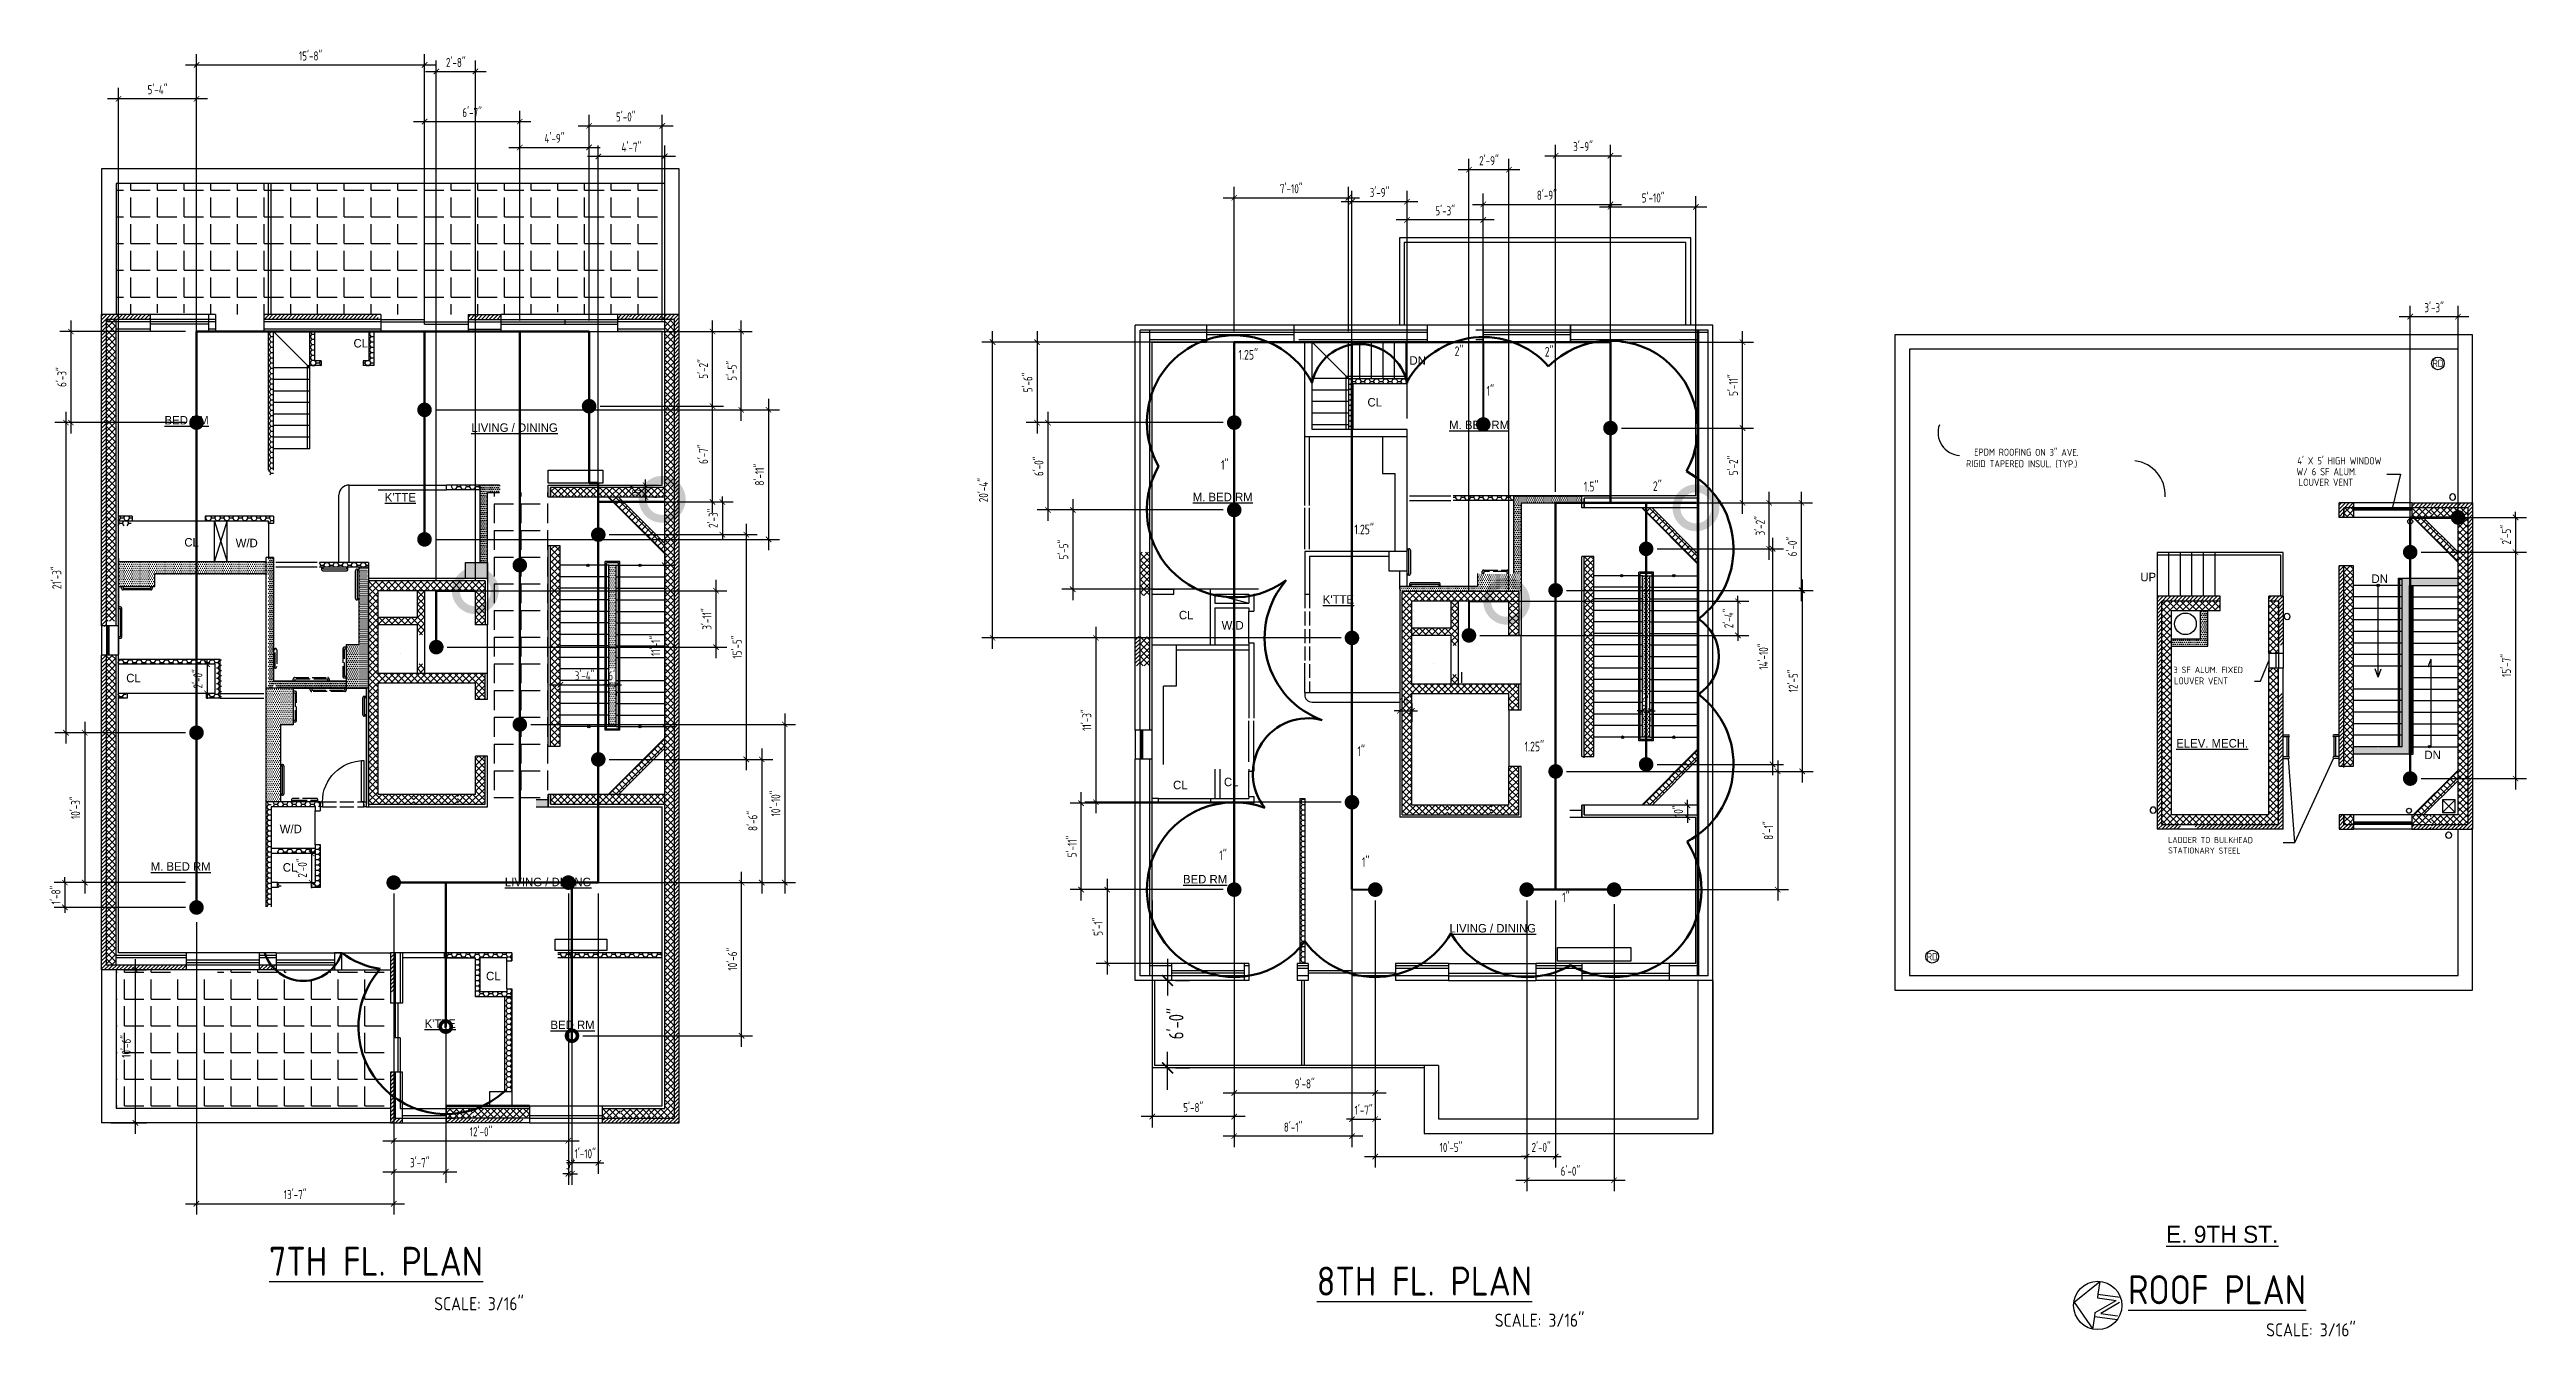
# Model space of a CAD drawing. Header units: inches. Extents: x -7743 to 108965, y 7770 to 27313.
# Drawn here: x 106924 to 108965, y 7770 to 8831 of the extents above; entities that cross this region are included whole.
import ezdxf

# ---------------------------------------------------------------- set-up
doc = ezdxf.new("R2010")
doc.units = ezdxf.units.IN
doc.header["$LTSCALE"] = 192
doc.header["$MEASUREMENT"] = 0
for name, pattern in [('ACAD_ISO02W100', [15, 12, -3]), ('DASHED', [0.75, 0.5, -0.25]), ('HIDDEN', [0.375, 0.25, -0.125])]:
    doc.linetypes.add(name, pattern=pattern)
doc.layers.get('0').update_dxf_attribs({"linetype": 'CONTINUOUS'})
doc.layers.get('DEFPOINTS').update_dxf_attribs({"linetype": 'CONTINUOUS'})
for name, color, linetype in [('1DIM', 1, 'CONTINUOUS'), ('1DOORS', 1, 'CONTINUOUS'), ('1HIDDEN', 1, 'HIDDEN'), ('1SAN', 2, 'CONTINUOUS'), ('1wall', 7, 'CONTINUOUS'), ('9', 8, 'CONTINUOUS'), ('A-DOOR', 2, 'CONTINUOUS'), ('A-HATCH', 1, 'CONTINUOUS'), ('A-PLAN-TEXT', 3, 'CONTINUOUS'), ('AR-TBLOCK', 11, 'CONTINUOUS'), ('BRICK', 9, 'CONTINUOUS'), ('LEADER', 2, 'CONTINUOUS'), ('LIGHT', 2, 'CONTINUOUS'), ('LINTELS', 7, 'CONTINUOUS'), ('MEP-DUCTS', 8, 'CONTINUOUS'), ('MPFIXTURE', 3, 'CONTINUOUS'), ('SKY', 6, 'CONTINUOUS'), ('STAIR', 3, 'CONTINUOUS')]:
    doc.layers.add(name, color=color, linetype=linetype)
doc.layers.add('label', color=5, linetype='CONTINUOUS', lineweight=18)
doc.styles.add('AR475', font='ARCHITXT', dxfattribs={"width": 0.9, "height": 4.75})
doc.styles.add('AR85', font='architxt', dxfattribs={"width": 0.9, "height": 5})
doc.styles.add('ARCHITEXT', font='architxt.shx')
doc.styles.add('AT7', font='ARCHTITL.SHX', dxfattribs={"height": 7})
doc.styles.add('NOTE-KR', font='isocp.shx')
doc.styles.get("Standard").update_dxf_attribs({"font": 'architxt.shx', "width": 0.85})
doc.dimstyles.new('DIM192', dxfattribs={"dimscale": 192, "dimtxt": 0.0625, "dimasz": 0.046875, "dimexe": 0.09375, "dimexo": 0.09375, "dimgap": 0.015625, "dimtad": 1, "dimdec": 0, "dimzin": 3, "dimdsep": 46, "dimlunit": 4, "dimtxsty": 'Standard', "dimblk1": 'ARCHTICK', "dimblk2": 'ARCHTICK', "dimsah": 1, "dimcen": 0, "dimdle": 0.09375, "dimclrd": 1, "dimclre": 1, "dimclrt": 1, "dimaunit": 1, "dimadec": 4, "dimazin": 0, "dimtfac": 1, "dimtdec": 0, "dimtix": 1, "dimtmove": 2, "dimatfit": 3, "dimfxl": 1, "dimtolj": 1, "dimtzin": 1, "dimarcsym": 0})
doc.dimstyles.new('DIM96', dxfattribs={"dimscale": 96, "dimtxt": 0.078125, "dimasz": 0.046875, "dimexe": 0.09375, "dimexo": 0.09375, "dimgap": 0.03125, "dimtad": 1, "dimdec": 0, "dimzin": 3, "dimdsep": 46, "dimlunit": 4, "dimtxsty": 'Standard', "dimblk1": 'ARCHTICK', "dimblk2": 'ARCHTICK', "dimsah": 1, "dimcen": 0, "dimdle": 0.09375, "dimadec": 0, "dimazin": 0, "dimtfac": 1, "dimtdec": 0, "dimtix": 1, "dimtmove": 2, "dimatfit": 3, "dimfxl": 1, "dimfrac": 2, "dimtolj": 1, "dimtzin": 1, "dimarcsym": 0})
pattern_1 = [(315, (-43950.6902, 40108.679), (2.65165043, 2.65165043), []), (45, (-43950.6902, 40108.679), (-2.65165043, 2.65165043), [])]
pattern_2 = [(0, (-43950.6902, 40108.679), (3.75, 2.1650635), [2.5, -5]), (120, (-43950.6902, 40108.679), (-3.749999992, 2.165063514), [2.5, -5]), (60, (-43950.6902, 40108.679), (8e-09, 4.330127014), [-5, 2.5])]
pattern_3 = [(180, (-43950.6902, 40108.6789), (-0.792, -1.584), [0, -1.584])]
pattern_4 = [(315, (247648.5526, -20168.955), (2.65165043, 2.65165043), []), (45, (247648.5526, -20168.955), (-2.65165043, 2.65165043), [])]
pattern_5 = [(225, (-43950.6902, 40108.679), (1.590990258, -1.590990258), [])]
pattern_6 = [(315, (253966.3266, -21695.7284), (2.65165043, 2.65165043), []), (45, (253966.3266, -21695.7284), (-2.65165043, 2.65165043), [])]
pattern_7 = [(0, (-43663.3238, 40099.9424), (3.75, 2.1650635), [2.5, -5]), (120, (-43663.3238, 40099.9424), (-3.749999992, 2.165063514), [2.5, -5]), (60, (-43663.3238, 40099.9424), (8e-09, 4.330127014), [-5, 2.5])]
pattern_8 = [(315, (248500.332, -20177.6916), (2.65165043, 2.65165043), []), (45, (248500.332, -20177.6916), (-2.65165043, 2.65165043), [])]
pattern_9 = [(315, (-43603.6108, 40092.045), (2.65165043, 2.65165043), []), (45, (-43603.6108, 40092.045), (-2.65165043, 2.65165043), [])]
pattern_10 = [(315, (260343.5833, -23071.6305), (2.65165043, 2.65165043), []), (45, (260343.5833, -23071.6305), (-2.65165043, 2.65165043), [])]
pattern_11 = [(225, (-43603.6108, 40092.045), (1.590990258, -1.590990258), [])]

msp = doc.modelspace()

# ---------------------------------------------------------------- texts
at = {"layer": '1SAN', "style": 'ARCHITEXT'}
for p in [(107241.4, 7791.8), (108115.3, 7778.2), (108750.9, 7770.3)]:
    msp.add_text('SCALE: 3/16"', height=10.8, dxfattribs=at).set_placement(p)
at = {"layer": 'A-PLAN-TEXT', "color": 2, "style": 'AR475'}
for s, height, p in [('RIGID TAPERED INSUL. (TYP.)', 5.741, (108503.7, 8486.6)), ('EPDM ROOFING ON 3" AVE.', 5.741, (108510.3, 8496)), ('3 SF ALUM. FIXED', 5.167, (108674.5, 8317)), (' LOUVER VENT', 5.741, (108671.8, 8307.6))]:
    msp.add_text(s, height=height, rotation=359.8, dxfattribs=at).set_placement(p)
at = {"layer": 'A-PLAN-TEXT', "color": 2, "style": 'AR85'}
for s, p in [("4' X 5' HIGH WINDOW", (108776.6, 8488.7)), ('W/ 6 SF ALUM.', (108775.8, 8479.8)), ('LOUVER VENT', (108777.7, 8471))]:
    msp.add_text(s, height=6, dxfattribs=at).set_placement(p)
at = {"layer": 'label', "char_height": 6, "width": 10.748, "attachment_point": 5, "style": 'NOTE-KR'}
for insert in [(108892.4, 8572), (108475.7, 8083.2)]:
    msp.add_mtext('{\\C4;RD}', dxfattribs=dict(at, insert=insert))
at = {"layer": 'LEADER', "style": 'AR475'}
for s, p in [('STATIONARY STEEL', (108670.2, 8168.2)), ('LADDER TO BULKHEAD', (108670.1, 8176.9))]:
    msp.add_text(s, height=4.983, rotation=359.8, dxfattribs=at).set_placement(p)
at = {"layer": 'LIGHT', "color": 251, "linetype": 'Continuous', "lineweight": 40, "true_color": 0x636466, "width": 0.85}
for s, p in [('1.25"', (107904.1, 8575.1)), ('2"', (108082.2, 8578)), ('2"', (108156.5, 8577.6)), ('1"', (108108.5, 8545.4)), ('1"', (107889.7, 8484.3)), ('1.5"', (108188.6, 8466.5)), ('2"', (108245.6, 8466.8)), ('1.25"', (107999.6, 8431.2)), ('1"', (108002.1, 8248.5)), ('1.25"', (108139.8, 8252.3)), ('1"', (107888.3, 8162.7)), ('1"', (108005.8, 8157.1)), ('1"', (108170.8, 8128))]:
    msp.add_text(s, height=8, dxfattribs=at).set_placement(p)
at = {"layer": 'LIGHT', "linetype": 'Continuous', "ltscale": 48, "style": 'AT7'}
for s, p in [('%%uBED RM', (107019.2, 8521.7)), ('%%ULIVING / DINING', (107271.9, 8515.6)), ('%%UM. BED RM', (108077.7, 8517.8)), ("%%UK'TTE", (107200.6, 8458.1)), ('%%UM. BED RM', (107866.4, 8458.4)), ("%%UK'TTE", (107973.6, 8374)), ('%%UM. BED RM', (107007.8, 8154)), ('%%ULIVING / DINING', (107299.6, 8141.2)), ('%%uBED RM', (107858.4, 8143.5)), ('%%ULIVING / DINING', (108078, 8103.1)), ("%%UK'TTE", (107233.5, 8024.5)), ('%%uBED RM', (107337.2, 8023.5))]:
    msp.add_text(s, height=7, rotation=0, dxfattribs=at).set_placement(p)
at = {"layer": 'LIGHT', "color": 159, "linetype": 'Continuous', "lineweight": 40, "true_color": 0x22346e, "insert": (108219.9, 8469.5), "char_height": 0.2, "attachment_point": 1}
msp.add_mtext_dynamic_manual_height_columns('2"', width=20.149, gutter_width=1, heights=[0], dxfattribs=at)
at = {"layer": 'MPFIXTURE', "style": 'AT7'}
for s, height, rotation, p in [('CL', 7, 0, (107174.9, 8585.1)), ('DN', 7, 360, (108045, 8570.9)), ('CL', 7, 360, (108010.4, 8536.5)), ('CL', 7, 0, (107035.5, 8421.1)), ('W/D', 7, 360, (107077.8, 8420.5)), ('UP  ', 7, 0, (108647.2, 8392.5)), ('DN', 7, 360, (108837.7, 8391.1)), ('CL', 7, 360, (107855, 8361.1)), ('W/D', 7, 360, (107890.2, 8352.7)), ('CL', 7, 0, (106987.6, 8309.2)), ('%%UELEV. MECH.', 7, 360, (108676.8, 8255.5)), ('DN', 7, 360, (108881.3, 8245.9)), ('CL', 7, 360, (107850.2, 8221.1)), ('CL', 7, 360, (107892.1, 8223.6)), ('W/D', 7, 360, (107114.1, 8184.9)), ('CL', 7, 0, (107116.6, 8153.2)), ('CL', 7, 0, (107284.1, 8063.7)), ('%%UE. 9TH ST.', 14, 360, (108668.4, 7847.4))]:
    msp.add_text(s, height=height, rotation=rotation, dxfattribs=at).set_placement(p)
at = {"layer": 'SKY', "color": 3, "style": 'AR85'}
for s, p in [('%%U7TH FL. PLAN', (107105.3, 7820.2)), ('%%U8TH FL. PLAN', (107968.6, 7803.9)), ('%%UROOF PLAN', (108637.1, 7796.8))]:
    msp.add_text(s, height=23.898, dxfattribs=at).set_placement(p)

# ---------------------------------------------------------------- blocks, each defined once
blk = doc.blocks.new('_ARCHTICK')
at = {"color": 0, "linetype": 'ByBlock', "const_width": 0.15}
blk.add_lwpolyline([(-0.5, -0.5), (0.5, 0.5)], dxfattribs=at)
blk = doc.blocks.new('*D49')
at = {"layer": 'DEFPOINTS', "color": 0, "linetype": 'Continuous', "ltscale": 48, "transparency": 16777216}
for p in [(107345.3, 8307.2), (107385.3, 8307.2), (107385.3, 8307.2)]:
    blk.add_point(p, dxfattribs=at)
at = {"layer": 'LIGHT', "color": 0, "linetype": 'Continuous', "lineweight": -2, "ltscale": 48, "transparency": 16777216}
for p, q in [((107336.3, 8307.2), (107394.3, 8307.2)), ((107345.3, 8298.2), (107345.3, 8298.2)), ((107385.3, 8298.2), (107385.3, 8298.2))]:
    blk.add_line(p, q, dxfattribs=at)
at = {"layer": 'LIGHT', "color": 0, "linetype": 'Continuous', "lineweight": -2, "ltscale": 48, "transparency": 16777216, "xscale": 4.5, "yscale": 4.5, "zscale": 4.5, "rotation": 180}
blk.add_blockref('_ARCHTICK', (107345.3, 8307.2), dxfattribs=at)
at = {"layer": 'LIGHT', "color": 0, "linetype": 'Continuous', "lineweight": -2, "ltscale": 48, "transparency": 16777216, "xscale": 4.5, "yscale": 4.5, "zscale": 4.5}
blk.add_blockref('_ARCHTICK', (107385.3, 8307.2), dxfattribs=at)
at = {"layer": 'LIGHT', "color": 0, "linetype": 'Continuous', "ltscale": 48, "transparency": 16777216, "insert": (107365.3, 8314.6), "char_height": 7.5, "attachment_point": 5}
blk.add_mtext('\\A1;3\'-4"', dxfattribs=at)
blk = doc.blocks.new('*D50')
at = {"layer": 'DEFPOINTS', "color": 0, "linetype": 'Continuous', "ltscale": 48, "transparency": 16777216}
for p in [(107413.9, 8471.7), (107415.5, 8471.7), (107413.9, 8461.7)]:
    blk.add_point(p, dxfattribs=at)
at = {"layer": 'LIGHT', "color": 0, "linetype": 'Continuous', "lineweight": -2, "ltscale": 48, "transparency": 16777216}
for p, q in [((107415.5, 8471.7), (107415.5, 8476.2)), ((107415.5, 8461.7), (107415.5, 8471.7)), ((107422.9, 8471.7), (107424.5, 8471.7)), ((107415.5, 8461.7), (107415.5, 8457.2)), ((107422.9, 8461.7), (107424.5, 8461.7))]:
    blk.add_line(p, q, dxfattribs=at)
at = {"layer": 'LIGHT', "color": 0, "linetype": 'Continuous', "lineweight": -2, "ltscale": 48, "transparency": 16777216, "xscale": 4.5, "yscale": 4.5, "zscale": 4.5}
for p, rotation in [((107415.5, 8471.7), 270), ((107415.5, 8461.7), 90)]:
    blk.add_blockref('_ARCHTICK', p, dxfattribs=dict(at, rotation=rotation))
at = {"layer": 'LIGHT', "color": 0, "linetype": 'Continuous', "ltscale": 48, "transparency": 16777216, "insert": (107408, 8466.7), "char_height": 7.5, "attachment_point": 5, "rotation": 90}
blk.add_mtext('\\A1;10"', dxfattribs=at)
blk = doc.blocks.new('08PDRR02')
at = {"color": 0, "linetype": 'ByBlock'}
for p, q in [((1, 0), (0, 0)), ((0, 0), (0, -1)), ((1, -1), (1, 0)), ((0, -1), (1, -1))]:
    blk.add_line(p, q, dxfattribs=at)
blk = doc.blocks.new('*U48')
at = {"layer": 'A-DOOR'}
for p, q in [((0, 0.25), (0, 2)), ((0, 0.25), (0, -2)), ((34, 0.25), (34, 2)), ((34, 0.25), (34, -2))]:
    blk.add_line(p, q, dxfattribs=at)
blk.add_arc((0, 2), 34, 0, 90, dxfattribs=at)
at = {"layer": 'A-DOOR', "xscale": 34, "yscale": 1.75, "rotation": 90}
blk.add_blockref('08PDRR02', (0, 2), dxfattribs=at)
at = {"layer": 'A-DOOR'}
for p, xscale, yscale in [((-2, 2), 2, 4), ((0, 0.25), 1e-05, 1e-05), ((34, 2), 2, 4), ((34, 0.25), 1e-05, 1e-05)]:
    blk.add_blockref('08PDRR02', p, dxfattribs=dict(at, xscale=xscale, yscale=yscale))
blk = doc.blocks.new('*D51')
at = {"layer": 'A-PLAN-TEXT', "color": 0, "lineweight": -2, "transparency": 16777216}
for p, q in [((106986.8, 8072.2), (107004.2, 8072.2)), ((106995.2, 7937.2), (106995.2, 8081.2)), ((106974.8, 7946.2), (107004.2, 7946.2))]:
    blk.add_line(p, q, dxfattribs=at)
at = {"layer": 'DEFPOINTS', "color": 0, "lineweight": 200, "transparency": 16777216}
for p in [(106977.8, 8072.2), (106995.2, 8072.2), (106965.8, 7946.2)]:
    blk.add_point(p, dxfattribs=at)
at = {"layer": 'A-PLAN-TEXT', "color": 0, "lineweight": -2, "transparency": 16777216, "xscale": 4.5, "yscale": 4.5, "zscale": 4.5}
for p, rotation in [((106995.2, 8072.2), 90), ((106995.2, 7946.2), 270)]:
    blk.add_blockref('_ARCHTICK', p, dxfattribs=dict(at, rotation=rotation))
at = {"layer": 'A-PLAN-TEXT', "color": 0, "lineweight": 40, "transparency": 16777216, "insert": (106987.7, 8009.2), "char_height": 7.5, "attachment_point": 5, "rotation": 90}
blk.add_mtext('\\A1;10\'-6"', dxfattribs=at)
blk = doc.blocks.new('*D52')
at = {"layer": 'DEFPOINTS', "color": 0, "linetype": 'Continuous', "ltscale": 48, "transparency": 16777216}
for p in [(107385.3, 8311), (107391.3, 8311), (107391.3, 8307.2)]:
    blk.add_point(p, dxfattribs=at)
at = {"layer": 'LIGHT', "color": 0, "linetype": 'Continuous', "lineweight": -2, "ltscale": 48, "transparency": 16777216}
for p, q in [((107385.3, 8307.2), (107380.8, 8307.2)), ((107385.3, 8307.2), (107391.3, 8307.2)), ((107391.3, 8307.2), (107395.8, 8307.2)), ((107385.3, 8302), (107385.3, 8298.2)), ((107391.3, 8302), (107391.3, 8298.2))]:
    blk.add_line(p, q, dxfattribs=at)
at = {"layer": 'LIGHT', "color": 0, "linetype": 'Continuous', "lineweight": -2, "ltscale": 48, "transparency": 16777216, "xscale": 4.5, "yscale": 4.5, "zscale": 4.5}
blk.add_blockref('_ARCHTICK', (107385.3, 8307.2), dxfattribs=at)
at = {"layer": 'LIGHT', "color": 0, "linetype": 'Continuous', "lineweight": -2, "ltscale": 48, "transparency": 16777216, "xscale": 4.5, "yscale": 4.5, "zscale": 4.5, "rotation": 180}
blk.add_blockref('_ARCHTICK', (107391.3, 8307.2), dxfattribs=at)
at = {"layer": 'LIGHT', "color": 0, "linetype": 'Continuous', "ltscale": 48, "transparency": 16777216, "insert": (107388.3, 8314.6), "char_height": 7.5, "attachment_point": 5}
blk.add_mtext('\\A1;6"', dxfattribs=at)
blk = doc.blocks.new('*D82')
at = {"layer": 'DEFPOINTS', "color": 0, "transparency": 16777216}
for p in [(107060.9, 8324.1), (107054.2, 8300.1), (107060.9, 8300.1)]:
    blk.add_point(p, dxfattribs=at)
at = {"layer": 'LIGHT', "color": 0, "lineweight": -2, "transparency": 16777216}
for p, q in [((107054.2, 8324.1), (107054.2, 8328.6)), ((107051.9, 8324.1), (107045.2, 8324.1)), ((107054.2, 8324.1), (107054.2, 8300.1)), ((107051.9, 8300.1), (107045.2, 8300.1)), ((107054.2, 8300.1), (107054.2, 8295.6))]:
    blk.add_line(p, q, dxfattribs=at)
at = {"layer": 'LIGHT', "color": 0, "lineweight": -2, "transparency": 16777216, "xscale": 4.5, "yscale": 4.5, "zscale": 4.5}
for p, rotation in [((107054.2, 8324.1), 270), ((107054.2, 8300.1), 90)]:
    blk.add_blockref('_ARCHTICK', p, dxfattribs=dict(at, rotation=rotation))
at = {"layer": 'LIGHT', "color": 0, "transparency": 16777216, "insert": (107046.7, 8312.1), "char_height": 7.5, "attachment_point": 5, "rotation": 90}
blk.add_mtext('\\A1;2\'-0"', dxfattribs=at)
blk = doc.blocks.new('*D83')
at = {"layer": 'DEFPOINTS', "color": 0, "transparency": 16777216}
for p in [(107143.3, 8168.2), (107140.3, 8144.2), (107140.3, 8144.2)]:
    blk.add_point(p, dxfattribs=at)
at = {"layer": 'LIGHT', "color": 0, "lineweight": -2, "transparency": 16777216}
for p, q in [((107134.3, 8168.2), (107131.3, 8168.2)), ((107140.3, 8168.2), (107140.3, 8172.7)), ((107140.3, 8168.2), (107140.3, 8144.2)), ((107140.3, 8144.2), (107140.3, 8139.7))]:
    blk.add_line(p, q, dxfattribs=at)
at = {"layer": 'LIGHT', "color": 0, "lineweight": -2, "transparency": 16777216, "xscale": 4.5, "yscale": 4.5, "zscale": 4.5}
for p, rotation in [((107140.3, 8168.2), 270), ((107140.3, 8144.2), 90)]:
    blk.add_blockref('_ARCHTICK', p, dxfattribs=dict(at, rotation=rotation))
at = {"layer": 'LIGHT', "color": 0, "transparency": 16777216, "insert": (107132.8, 8156.2), "char_height": 7.5, "attachment_point": 5, "rotation": 90}
blk.add_mtext('\\A1;2\'-0"', dxfattribs=at)
blk = doc.blocks.new('*D84')
at = {"layer": 'DEFPOINTS', "color": 0, "transparency": 16777216}
for p in [(107420.4, 8405.7), (107420.4, 8272.7), (107431.3, 8272.7)]:
    blk.add_point(p, dxfattribs=at)
at = {"layer": 'LIGHT', "color": 0, "lineweight": -2, "transparency": 16777216}
for p, q in [((107431.3, 8414.7), (107431.3, 8263.7)), ((107429.4, 8405.7), (107440.3, 8405.7)), ((107429.4, 8272.7), (107440.3, 8272.7))]:
    blk.add_line(p, q, dxfattribs=at)
at = {"layer": 'LIGHT', "color": 0, "lineweight": -2, "transparency": 16777216, "xscale": 4.5, "yscale": 4.5, "zscale": 4.5}
for p, rotation in [((107431.3, 8405.7), 90), ((107431.3, 8272.7), 270)]:
    blk.add_blockref('_ARCHTICK', p, dxfattribs=dict(at, rotation=rotation))
at = {"layer": 'LIGHT', "color": 0, "transparency": 16777216, "insert": (107423.8, 8339.2), "char_height": 7.5, "attachment_point": 5, "rotation": 90}
blk.add_mtext('\\A1;11\'-1"', dxfattribs=at)
blk = doc.blocks.new('*D159')
at = {"layer": 'DEFPOINTS', "color": 0, "linetype": 'Continuous', "lineweight": 200, "transparency": 16777216}
for p in [(107354.9, 8144.2), (107494.7, 8144.2), (107354.9, 8018)]:
    blk.add_point(p, dxfattribs=at)
at = {"layer": 'LIGHT', "color": 0, "linetype": 'Continuous', "lineweight": -2, "transparency": 16777216}
for p, q in [((107363.9, 8144.2), (107503.7, 8144.2)), ((107494.7, 8009), (107494.7, 8153.2)), ((107363.9, 8018), (107503.7, 8018))]:
    blk.add_line(p, q, dxfattribs=at)
at = {"layer": 'LIGHT', "color": 0, "linetype": 'Continuous', "lineweight": -2, "transparency": 16777216, "xscale": 4.5, "yscale": 4.5, "zscale": 4.5}
for p, rotation in [((107494.7, 8144.2), 90), ((107494.7, 8018), 270)]:
    blk.add_blockref('_ARCHTICK', p, dxfattribs=dict(at, rotation=rotation))
at = {"layer": 'LIGHT', "color": 0, "linetype": 'Continuous', "lineweight": 40, "transparency": 16777216, "insert": (107487.2, 8081.1), "char_height": 7.5, "attachment_point": 5, "rotation": 90}
blk.add_mtext('\\A1;10\'-6"', dxfattribs=at)
blk = doc.blocks.new('*D160')
at = {"layer": 'DEFPOINTS', "color": 0, "linetype": 'Continuous', "lineweight": 200, "transparency": 16777216}
for p in [(107354.9, 8144.2), (107376.6, 8144.2), (107354.9, 7913.3)]:
    blk.add_point(p, dxfattribs=at)
at = {"layer": 'LIGHT', "color": 0, "linetype": 'Continuous', "lineweight": -2, "transparency": 16777216}
for p, q in [((107354.9, 8135.2), (107354.9, 7904.3)), ((107376.6, 8135.2), (107376.6, 7904.3)), ((107354.9, 7913.3), (107350.4, 7913.3)), ((107376.6, 7913.3), (107354.9, 7913.3)), ((107376.6, 7913.3), (107381.1, 7913.3))]:
    blk.add_line(p, q, dxfattribs=at)
at = {"layer": 'LIGHT', "color": 0, "linetype": 'Continuous', "lineweight": -2, "transparency": 16777216, "xscale": 4.5, "yscale": 4.5, "zscale": 4.5}
blk.add_blockref('_ARCHTICK', (107354.9, 7913.3), dxfattribs=at)
at = {"layer": 'LIGHT', "color": 0, "linetype": 'Continuous', "lineweight": -2, "transparency": 16777216, "xscale": 4.5, "yscale": 4.5, "zscale": 4.5, "rotation": 180}
blk.add_blockref('_ARCHTICK', (107376.6, 7913.3), dxfattribs=at)
at = {"layer": 'LIGHT', "color": 0, "linetype": 'Continuous', "lineweight": 40, "transparency": 16777216, "insert": (107365.8, 7920.8), "char_height": 7.5, "attachment_point": 5}
blk.add_mtext('\\A1;1\'-10"', dxfattribs=at)
blk = doc.blocks.new('*D161')
at = {"layer": 'DEFPOINTS', "color": 0, "linetype": 'Continuous', "lineweight": 200, "transparency": 16777216}
for p in [(107351.9, 8144.2), (107354.9, 8144.2), (107354.9, 7904.3)]:
    blk.add_point(p, dxfattribs=at)
at = {"layer": 'LIGHT', "color": 0, "linetype": 'Continuous', "lineweight": -2, "transparency": 16777216}
for p, q in [((107351.9, 8135.2), (107351.9, 7895.3)), ((107354.9, 8135.2), (107354.9, 7895.3)), ((107351.9, 7904.3), (107347.4, 7904.3)), ((107351.9, 7904.3), (107354.9, 7904.3)), ((107354.9, 7904.3), (107359.4, 7904.3))]:
    blk.add_line(p, q, dxfattribs=at)
at = {"layer": 'LIGHT', "color": 0, "linetype": 'Continuous', "lineweight": -2, "transparency": 16777216, "xscale": 4.5, "yscale": 4.5, "zscale": 4.5}
blk.add_blockref('_ARCHTICK', (107351.9, 7904.3), dxfattribs=at)
at = {"layer": 'LIGHT', "color": 0, "linetype": 'Continuous', "lineweight": -2, "transparency": 16777216, "xscale": 4.5, "yscale": 4.5, "zscale": 4.5, "rotation": 180}
blk.add_blockref('_ARCHTICK', (107354.9, 7904.3), dxfattribs=at)
at = {"layer": 'LIGHT', "color": 0, "linetype": 'Continuous', "lineweight": 40, "transparency": 16777216, "insert": (107353.4, 7911.8), "char_height": 7.5, "attachment_point": 5}
blk.add_mtext('\\A1;3"', dxfattribs=at)
blk = doc.blocks.new('*D162')
at = {"layer": 'DEFPOINTS', "color": 0, "linetype": 'Continuous', "lineweight": 200, "transparency": 16777216}
for p in [(107208, 8144.2), (107351.9, 8144.2), (107351.9, 7931.5)]:
    blk.add_point(p, dxfattribs=at)
at = {"layer": 'LIGHT', "color": 0, "linetype": 'Continuous', "lineweight": -2, "transparency": 16777216}
for p, q in [((107208, 8135.2), (107208, 7922.5)), ((107351.9, 8135.2), (107351.9, 7922.5)), ((107199, 7931.5), (107360.9, 7931.5))]:
    blk.add_line(p, q, dxfattribs=at)
at = {"layer": 'LIGHT', "color": 0, "linetype": 'Continuous', "lineweight": -2, "transparency": 16777216, "xscale": 4.5, "yscale": 4.5, "zscale": 4.5, "rotation": 180}
blk.add_blockref('_ARCHTICK', (107208, 7931.5), dxfattribs=at)
at = {"layer": 'LIGHT', "color": 0, "linetype": 'Continuous', "lineweight": -2, "transparency": 16777216, "xscale": 4.5, "yscale": 4.5, "zscale": 4.5}
blk.add_blockref('_ARCHTICK', (107351.9, 7931.5), dxfattribs=at)
at = {"layer": 'LIGHT', "color": 0, "linetype": 'Continuous', "lineweight": 40, "transparency": 16777216, "insert": (107280, 7938.9), "char_height": 7.5, "attachment_point": 5}
blk.add_mtext('\\A1;12\'-0"', dxfattribs=at)
blk = doc.blocks.new('*D163')
at = {"layer": 'DEFPOINTS', "color": 0, "linetype": 'Continuous', "lineweight": 200, "transparency": 16777216}
for p in [(107045.5, 8144.2), (106937.1, 8123.7), (107045.5, 8123.7)]:
    blk.add_point(p, dxfattribs=at)
at = {"layer": 'LIGHT', "color": 0, "linetype": 'Continuous', "lineweight": -2, "transparency": 16777216}
for p, q in [((107036.5, 8144.2), (106928.1, 8144.2)), ((106937.1, 8144.2), (106937.1, 8148.7)), ((106937.1, 8144.2), (106937.1, 8123.7)), ((107036.5, 8123.7), (106928.1, 8123.7)), ((106937.1, 8123.7), (106937.1, 8119.2))]:
    blk.add_line(p, q, dxfattribs=at)
at = {"layer": 'LIGHT', "color": 0, "linetype": 'Continuous', "lineweight": -2, "transparency": 16777216, "xscale": 4.5, "yscale": 4.5, "zscale": 4.5}
for p, rotation in [((106937.1, 8144.2), 270), ((106937.1, 8123.7), 90)]:
    blk.add_blockref('_ARCHTICK', p, dxfattribs=dict(at, rotation=rotation))
at = {"layer": 'LIGHT', "color": 0, "linetype": 'Continuous', "lineweight": 40, "transparency": 16777216, "insert": (106929.7, 8134), "char_height": 7.5, "attachment_point": 5, "rotation": 90}
blk.add_mtext('\\A1;1\'-8"', dxfattribs=at)
blk = doc.blocks.new('*D164')
at = {"layer": 'DEFPOINTS', "color": 0, "linetype": 'Continuous', "lineweight": 200, "transparency": 16777216}
for p in [(107045.5, 8267.7), (106953.4, 8144.2), (107045.5, 8144.2)]:
    blk.add_point(p, dxfattribs=at)
at = {"layer": 'LIGHT', "color": 0, "linetype": 'Continuous', "lineweight": -2, "transparency": 16777216}
for p, q in [((107036.5, 8267.7), (106944.4, 8267.7)), ((106953.4, 8276.7), (106953.4, 8135.2)), ((107036.5, 8144.2), (106944.4, 8144.2))]:
    blk.add_line(p, q, dxfattribs=at)
at = {"layer": 'LIGHT', "color": 0, "linetype": 'Continuous', "lineweight": -2, "transparency": 16777216, "xscale": 4.5, "yscale": 4.5, "zscale": 4.5}
for p, rotation in [((106953.4, 8267.7), 90), ((106953.4, 8144.2), 270)]:
    blk.add_blockref('_ARCHTICK', p, dxfattribs=dict(at, rotation=rotation))
at = {"layer": 'LIGHT', "color": 0, "linetype": 'Continuous', "lineweight": 40, "transparency": 16777216, "insert": (106945.9, 8205.9), "char_height": 7.5, "attachment_point": 5, "rotation": 90}
blk.add_mtext('\\A1;10\'-3"', dxfattribs=at)
blk = doc.blocks.new('*D165')
at = {"layer": 'DEFPOINTS', "color": 0, "linetype": 'Continuous', "lineweight": 200, "transparency": 16777216}
for p in [(106981.3, 8790), (106981.3, 8523.2), (107045.5, 8523.2)]:
    blk.add_point(p, dxfattribs=at)
at = {"layer": 'LIGHT', "color": 0, "linetype": 'Continuous', "lineweight": -2, "transparency": 16777216}
for p, q in [((106981.3, 8532.2), (106981.3, 8799)), ((107045.5, 8532.2), (107045.5, 8799)), ((107054.5, 8790), (106972.3, 8790))]:
    blk.add_line(p, q, dxfattribs=at)
at = {"layer": 'LIGHT', "color": 0, "linetype": 'Continuous', "lineweight": -2, "transparency": 16777216, "xscale": 4.5, "yscale": 4.5, "zscale": 4.5, "rotation": 180}
blk.add_blockref('_ARCHTICK', (106981.3, 8790), dxfattribs=at)
at = {"layer": 'LIGHT', "color": 0, "linetype": 'Continuous', "lineweight": -2, "transparency": 16777216, "xscale": 4.5, "yscale": 4.5, "zscale": 4.5}
blk.add_blockref('_ARCHTICK', (107045.5, 8790), dxfattribs=at)
at = {"layer": 'LIGHT', "color": 0, "linetype": 'Continuous', "lineweight": 40, "transparency": 16777216, "insert": (107013.4, 8797.5), "char_height": 7.5, "attachment_point": 5}
blk.add_mtext('\\A1;5\'-4"', dxfattribs=at)
blk = doc.blocks.new('*D166')
at = {"layer": 'DEFPOINTS', "color": 0, "linetype": 'Continuous', "lineweight": 200, "transparency": 16777216}
for p in [(107045.5, 8598.2), (106942, 8523.2), (107045.5, 8523.2)]:
    blk.add_point(p, dxfattribs=at)
at = {"layer": 'LIGHT', "color": 0, "linetype": 'Continuous', "lineweight": -2, "transparency": 16777216}
for p, q in [((107036.5, 8598.2), (106933, 8598.2)), ((106942, 8607.2), (106942, 8514.2)), ((107036.5, 8523.2), (106933, 8523.2))]:
    blk.add_line(p, q, dxfattribs=at)
at = {"layer": 'LIGHT', "color": 0, "linetype": 'Continuous', "lineweight": -2, "transparency": 16777216, "xscale": 4.5, "yscale": 4.5, "zscale": 4.5}
for p, rotation in [((106942, 8598.2), 90), ((106942, 8523.2), 270)]:
    blk.add_blockref('_ARCHTICK', p, dxfattribs=dict(at, rotation=rotation))
at = {"layer": 'LIGHT', "color": 0, "linetype": 'Continuous', "lineweight": 40, "transparency": 16777216, "insert": (106934.6, 8560.7), "char_height": 7.5, "attachment_point": 5, "rotation": 90}
blk.add_mtext('\\A1;6\'-3"', dxfattribs=at)
blk = doc.blocks.new('*D167')
at = {"layer": 'DEFPOINTS', "color": 0, "linetype": 'Continuous', "lineweight": 200, "transparency": 16777216}
for p in [(107369, 8749.9), (107311.9, 8598.2), (107369, 8598.2)]:
    blk.add_point(p, dxfattribs=at)
at = {"layer": 'LIGHT', "color": 0, "linetype": 'Continuous', "lineweight": -2, "transparency": 16777216}
for p, q in [((107311.9, 8607.2), (107311.9, 8758.9)), ((107369, 8607.2), (107369, 8758.9)), ((107302.9, 8749.9), (107378, 8749.9))]:
    blk.add_line(p, q, dxfattribs=at)
at = {"layer": 'LIGHT', "color": 0, "linetype": 'Continuous', "lineweight": -2, "transparency": 16777216, "xscale": 4.5, "yscale": 4.5, "zscale": 4.5, "rotation": 180}
blk.add_blockref('_ARCHTICK', (107311.9, 8749.9), dxfattribs=at)
at = {"layer": 'LIGHT', "color": 0, "linetype": 'Continuous', "lineweight": -2, "transparency": 16777216, "xscale": 4.5, "yscale": 4.5, "zscale": 4.5}
blk.add_blockref('_ARCHTICK', (107369, 8749.9), dxfattribs=at)
at = {"layer": 'LIGHT', "color": 0, "linetype": 'Continuous', "lineweight": 40, "transparency": 16777216, "insert": (107340.5, 8757.4), "char_height": 7.5, "attachment_point": 5}
blk.add_mtext('\\A1;4\'-9"', dxfattribs=at)
blk = doc.blocks.new('*D168')
at = {"layer": 'DEFPOINTS', "color": 0, "linetype": 'Continuous', "lineweight": 200, "transparency": 16777216}
for p in [(107311.9, 8771.2), (107233.4, 8598.2), (107311.9, 8598.2)]:
    blk.add_point(p, dxfattribs=at)
at = {"layer": 'LIGHT', "color": 0, "linetype": 'Continuous', "lineweight": -2, "transparency": 16777216}
for p, q in [((107233.4, 8607.2), (107233.4, 8780.2)), ((107311.9, 8607.2), (107311.9, 8780.2)), ((107224.4, 8771.2), (107320.9, 8771.2))]:
    blk.add_line(p, q, dxfattribs=at)
at = {"layer": 'LIGHT', "color": 0, "linetype": 'Continuous', "lineweight": -2, "transparency": 16777216, "xscale": 4.5, "yscale": 4.5, "zscale": 4.5, "rotation": 180}
blk.add_blockref('_ARCHTICK', (107233.4, 8771.2), dxfattribs=at)
at = {"layer": 'LIGHT', "color": 0, "linetype": 'Continuous', "lineweight": -2, "transparency": 16777216, "xscale": 4.5, "yscale": 4.5, "zscale": 4.5}
blk.add_blockref('_ARCHTICK', (107311.9, 8771.2), dxfattribs=at)
at = {"layer": 'LIGHT', "color": 0, "linetype": 'Continuous', "lineweight": 40, "transparency": 16777216, "insert": (107272.6, 8778.7), "char_height": 7.5, "attachment_point": 5}
blk.add_mtext('\\A1;6\'-7"', dxfattribs=at)
blk = doc.blocks.new('*D169')
at = {"layer": 'DEFPOINTS', "color": 0, "linetype": 'Continuous', "lineweight": 200, "transparency": 16777216}
for p in [(107429.3, 8767.7), (107369, 8598.2), (107429.3, 8598.2)]:
    blk.add_point(p, dxfattribs=at)
at = {"layer": 'LIGHT', "color": 0, "linetype": 'Continuous', "lineweight": -2, "transparency": 16777216}
for p, q in [((107369, 8607.2), (107369, 8776.7)), ((107429.3, 8607.2), (107429.3, 8776.7)), ((107360, 8767.7), (107438.3, 8767.7))]:
    blk.add_line(p, q, dxfattribs=at)
at = {"layer": 'LIGHT', "color": 0, "linetype": 'Continuous', "lineweight": -2, "transparency": 16777216, "xscale": 4.5, "yscale": 4.5, "zscale": 4.5, "rotation": 180}
blk.add_blockref('_ARCHTICK', (107369, 8767.7), dxfattribs=at)
at = {"layer": 'LIGHT', "color": 0, "linetype": 'Continuous', "lineweight": -2, "transparency": 16777216, "xscale": 4.5, "yscale": 4.5, "zscale": 4.5}
blk.add_blockref('_ARCHTICK', (107429.3, 8767.7), dxfattribs=at)
at = {"layer": 'LIGHT', "color": 0, "linetype": 'Continuous', "lineweight": 40, "transparency": 16777216, "insert": (107399.2, 8775.1), "char_height": 7.5, "attachment_point": 5}
blk.add_mtext('\\A1;5\'-0"', dxfattribs=at)
blk = doc.blocks.new('*D170')
at = {"layer": 'DEFPOINTS', "color": 0, "linetype": 'Continuous', "lineweight": 200, "transparency": 16777216}
for p in [(107376.6, 8742.5), (107376.6, 8457.8), (107431.3, 8457.8)]:
    blk.add_point(p, dxfattribs=at)
at = {"layer": 'LIGHT', "color": 0, "linetype": 'Continuous', "lineweight": -2, "transparency": 16777216}
for p, q in [((107440.3, 8742.5), (107367.6, 8742.5)), ((107376.6, 8466.8), (107376.6, 8751.5)), ((107431.3, 8466.8), (107431.3, 8751.5))]:
    blk.add_line(p, q, dxfattribs=at)
at = {"layer": 'LIGHT', "color": 0, "linetype": 'Continuous', "lineweight": -2, "transparency": 16777216, "xscale": 4.5, "yscale": 4.5, "zscale": 4.5, "rotation": 180}
blk.add_blockref('_ARCHTICK', (107376.6, 8742.5), dxfattribs=at)
at = {"layer": 'LIGHT', "color": 0, "linetype": 'Continuous', "lineweight": -2, "transparency": 16777216, "xscale": 4.5, "yscale": 4.5, "zscale": 4.5}
blk.add_blockref('_ARCHTICK', (107431.3, 8742.5), dxfattribs=at)
at = {"layer": 'LIGHT', "color": 0, "linetype": 'Continuous', "lineweight": 40, "transparency": 16777216, "insert": (107403.9, 8750), "char_height": 7.5, "attachment_point": 5}
blk.add_mtext('\\A1;4\'-7"', dxfattribs=at)
blk = doc.blocks.new('*D171')
at = {"layer": 'DEFPOINTS', "color": 0, "linetype": 'Continuous', "lineweight": 200, "transparency": 16777216}
for p in [(107376.6, 8457.8), (107376.6, 8430.9), (107478.8, 8430.9)]:
    blk.add_point(p, dxfattribs=at)
at = {"layer": 'LIGHT', "color": 0, "linetype": 'Continuous', "lineweight": -2, "transparency": 16777216}
for p, q in [((107385.6, 8457.8), (107487.8, 8457.8)), ((107478.8, 8457.8), (107478.8, 8462.3)), ((107478.8, 8457.8), (107478.8, 8430.9)), ((107385.6, 8430.9), (107487.8, 8430.9)), ((107478.8, 8430.9), (107478.8, 8426.4))]:
    blk.add_line(p, q, dxfattribs=at)
at = {"layer": 'LIGHT', "color": 0, "linetype": 'Continuous', "lineweight": -2, "transparency": 16777216, "xscale": 4.5, "yscale": 4.5, "zscale": 4.5}
for p, rotation in [((107478.8, 8457.8), 270), ((107478.8, 8430.9), 90)]:
    blk.add_blockref('_ARCHTICK', p, dxfattribs=dict(at, rotation=rotation))
at = {"layer": 'LIGHT', "color": 0, "linetype": 'Continuous', "lineweight": 40, "transparency": 16777216, "insert": (107471.3, 8444.4), "char_height": 7.5, "attachment_point": 5, "rotation": 90}
blk.add_mtext('\\A1;2\'-3"', dxfattribs=at)
blk = doc.blocks.new('*D172')
at = {"layer": 'DEFPOINTS', "color": 0, "linetype": 'Continuous', "lineweight": 200, "transparency": 16777216}
for p in [(107243.1, 8384.7), (107473.6, 8384.7), (107243.1, 8338.2)]:
    blk.add_point(p, dxfattribs=at)
at = {"layer": 'LIGHT', "color": 0, "linetype": 'Continuous', "lineweight": -2, "transparency": 16777216}
for p, q in [((107473.6, 8329.2), (107473.6, 8393.7)), ((107252.1, 8384.7), (107482.6, 8384.7)), ((107252.1, 8338.2), (107482.6, 8338.2))]:
    blk.add_line(p, q, dxfattribs=at)
at = {"layer": 'LIGHT', "color": 0, "linetype": 'Continuous', "lineweight": -2, "transparency": 16777216, "xscale": 4.5, "yscale": 4.5, "zscale": 4.5}
for p, rotation in [((107473.6, 8384.7), 90), ((107473.6, 8338.2), 270)]:
    blk.add_blockref('_ARCHTICK', p, dxfattribs=dict(at, rotation=rotation))
at = {"layer": 'LIGHT', "color": 0, "linetype": 'Continuous', "lineweight": 40, "transparency": 16777216, "insert": (107466.1, 8361.4), "char_height": 7.5, "attachment_point": 5, "rotation": 90}
blk.add_mtext('\\A1;3\'-11"', dxfattribs=at)
blk = doc.blocks.new('*D175')
at = {"layer": 'DEFPOINTS', "color": 0, "linetype": 'Continuous', "lineweight": 200, "transparency": 16777216}
for p in [(107376.6, 8430.9), (107376.6, 8245.7), (107498.5, 8245.7)]:
    blk.add_point(p, dxfattribs=at)
at = {"layer": 'LIGHT', "color": 0, "linetype": 'Continuous', "lineweight": -2, "transparency": 16777216}
for p, q in [((107385.6, 8430.9), (107507.5, 8430.9)), ((107498.5, 8439.9), (107498.5, 8236.7)), ((107385.6, 8245.7), (107507.5, 8245.7))]:
    blk.add_line(p, q, dxfattribs=at)
at = {"layer": 'LIGHT', "color": 0, "linetype": 'Continuous', "lineweight": -2, "transparency": 16777216, "xscale": 4.5, "yscale": 4.5, "zscale": 4.5}
for p, rotation in [((107498.5, 8430.9), 90), ((107498.5, 8245.7), 270)]:
    blk.add_blockref('_ARCHTICK', p, dxfattribs=dict(at, rotation=rotation))
at = {"layer": 'LIGHT', "color": 0, "linetype": 'Continuous', "lineweight": 40, "transparency": 16777216, "insert": (107491, 8338.3), "char_height": 7.5, "attachment_point": 5, "rotation": 90}
blk.add_mtext('\\A1;15\'-5"', dxfattribs=at)
blk = doc.blocks.new('*D176')
at = {"layer": 'DEFPOINTS', "color": 0, "linetype": 'Continuous', "lineweight": 200, "transparency": 16777216}
for p in [(107311.9, 8274.5), (107311.9, 8144.2), (107530.2, 8144.2)]:
    blk.add_point(p, dxfattribs=at)
at = {"layer": 'LIGHT', "color": 0, "linetype": 'Continuous', "lineweight": -2, "transparency": 16777216}
for p, q in [((107320.9, 8274.5), (107539.2, 8274.5)), ((107530.2, 8283.5), (107530.2, 8135.2)), ((107320.9, 8144.2), (107539.2, 8144.2))]:
    blk.add_line(p, q, dxfattribs=at)
at = {"layer": 'LIGHT', "color": 0, "linetype": 'Continuous', "lineweight": -2, "transparency": 16777216, "xscale": 4.5, "yscale": 4.5, "zscale": 4.5}
for p, rotation in [((107530.2, 8274.5), 90), ((107530.2, 8144.2), 270)]:
    blk.add_blockref('_ARCHTICK', p, dxfattribs=dict(at, rotation=rotation))
at = {"layer": 'LIGHT', "color": 0, "linetype": 'Continuous', "lineweight": 40, "transparency": 16777216, "insert": (107522.8, 8209.4), "char_height": 7.5, "attachment_point": 5, "rotation": 90}
blk.add_mtext('\\A1;10\'-10"', dxfattribs=at)
blk = doc.blocks.new('*D177')
at = {"layer": 'DEFPOINTS', "color": 0, "linetype": 'Continuous', "lineweight": 200, "transparency": 16777216}
for p in [(107208, 8144.2), (107250.9, 8144.2), (107250.9, 7905.9)]:
    blk.add_point(p, dxfattribs=at)
at = {"layer": 'LIGHT', "color": 0, "linetype": 'Continuous', "lineweight": -2, "transparency": 16777216}
for p, q in [((107208, 8135.2), (107208, 7896.9)), ((107250.9, 8135.2), (107250.9, 7896.9)), ((107199, 7905.9), (107259.9, 7905.9))]:
    blk.add_line(p, q, dxfattribs=at)
at = {"layer": 'LIGHT', "color": 0, "linetype": 'Continuous', "lineweight": -2, "transparency": 16777216, "xscale": 4.5, "yscale": 4.5, "zscale": 4.5, "rotation": 180}
blk.add_blockref('_ARCHTICK', (107208, 7905.9), dxfattribs=at)
at = {"layer": 'LIGHT', "color": 0, "linetype": 'Continuous', "lineweight": -2, "transparency": 16777216, "xscale": 4.5, "yscale": 4.5, "zscale": 4.5}
blk.add_blockref('_ARCHTICK', (107250.9, 7905.9), dxfattribs=at)
at = {"layer": 'LIGHT', "color": 0, "linetype": 'Continuous', "lineweight": 40, "transparency": 16777216, "insert": (107229.5, 7913.4), "char_height": 7.5, "attachment_point": 5}
blk.add_mtext('\\A1;3\'-7"', dxfattribs=at)
blk = doc.blocks.new('*D178')
at = {"layer": 'DEFPOINTS', "color": 0, "linetype": 'Continuous', "lineweight": 200, "transparency": 16777216}
for p in [(107369, 8598.2), (107470.7, 8598.2), (107369, 8536.7)]:
    blk.add_point(p, dxfattribs=at)
at = {"layer": 'LIGHT', "color": 0, "linetype": 'Continuous', "lineweight": -2, "transparency": 16777216}
for p, q in [((107378, 8598.2), (107479.7, 8598.2)), ((107470.7, 8527.7), (107470.7, 8607.2)), ((107378, 8536.7), (107479.7, 8536.7))]:
    blk.add_line(p, q, dxfattribs=at)
at = {"layer": 'LIGHT', "color": 0, "linetype": 'Continuous', "lineweight": -2, "transparency": 16777216, "xscale": 4.5, "yscale": 4.5, "zscale": 4.5}
for p, rotation in [((107470.7, 8598.2), 90), ((107470.7, 8536.7), 270)]:
    blk.add_blockref('_ARCHTICK', p, dxfattribs=dict(at, rotation=rotation))
at = {"layer": 'LIGHT', "color": 0, "linetype": 'Continuous', "lineweight": 40, "transparency": 16777216, "insert": (107463.2, 8567.4), "char_height": 7.5, "attachment_point": 5, "rotation": 90}
blk.add_mtext('\\A1;5\'-2"', dxfattribs=at)
blk = doc.blocks.new('*D179')
at = {"layer": 'DEFPOINTS', "color": 0, "linetype": 'Continuous', "lineweight": 200, "transparency": 16777216}
for p in [(107233.4, 8533.7), (107233.4, 8427), (107516.9, 8427)]:
    blk.add_point(p, dxfattribs=at)
at = {"layer": 'LIGHT', "color": 0, "linetype": 'Continuous', "lineweight": -2, "transparency": 16777216}
for p, q in [((107242.4, 8533.7), (107525.9, 8533.7)), ((107516.9, 8542.7), (107516.9, 8418)), ((107242.4, 8427), (107525.9, 8427))]:
    blk.add_line(p, q, dxfattribs=at)
at = {"layer": 'LIGHT', "color": 0, "linetype": 'Continuous', "lineweight": -2, "transparency": 16777216, "xscale": 4.5, "yscale": 4.5, "zscale": 4.5}
for p, rotation in [((107516.9, 8533.7), 90), ((107516.9, 8427), 270)]:
    blk.add_blockref('_ARCHTICK', p, dxfattribs=dict(at, rotation=rotation))
at = {"layer": 'LIGHT', "color": 0, "linetype": 'Continuous', "lineweight": 40, "transparency": 16777216, "insert": (107509.5, 8480.3), "char_height": 7.5, "attachment_point": 5, "rotation": 90}
blk.add_mtext('\\A1;8\'-11"', dxfattribs=at)
blk = doc.blocks.new('*D180')
at = {"layer": 'DEFPOINTS', "color": 0, "linetype": 'Continuous', "lineweight": 200, "transparency": 16777216}
for p in [(107045.5, 8523.2), (106937.9, 8267.7), (107045.5, 8267.7)]:
    blk.add_point(p, dxfattribs=at)
at = {"layer": 'LIGHT', "color": 0, "linetype": 'Continuous', "lineweight": -2, "transparency": 16777216}
for p, q in [((106937.9, 8532.2), (106937.9, 8258.7)), ((107036.5, 8523.2), (106928.9, 8523.2)), ((107036.5, 8267.7), (106928.9, 8267.7))]:
    blk.add_line(p, q, dxfattribs=at)
at = {"layer": 'LIGHT', "color": 0, "linetype": 'Continuous', "lineweight": -2, "transparency": 16777216, "xscale": 4.5, "yscale": 4.5, "zscale": 4.5}
for p, rotation in [((106937.9, 8523.2), 90), ((106937.9, 8267.7), 270)]:
    blk.add_blockref('_ARCHTICK', p, dxfattribs=dict(at, rotation=rotation))
at = {"layer": 'LIGHT', "color": 0, "linetype": 'Continuous', "lineweight": 40, "transparency": 16777216, "insert": (106930.4, 8395.4), "char_height": 7.5, "attachment_point": 5, "rotation": 90}
blk.add_mtext('\\A1;21\'-3"', dxfattribs=at)
blk = doc.blocks.new('*D181')
at = {"layer": 'DEFPOINTS', "color": 0, "linetype": 'Continuous', "lineweight": 200, "transparency": 16777216}
for p in [(107233.4, 8817.9), (107045.5, 8598.2), (107233.4, 8598.2)]:
    blk.add_point(p, dxfattribs=at)
at = {"layer": 'LIGHT', "color": 0, "linetype": 'Continuous', "lineweight": -2, "transparency": 16777216}
for p, q in [((107036.5, 8817.9), (107242.4, 8817.9)), ((107045.5, 8607.2), (107045.5, 8826.9)), ((107233.4, 8607.2), (107233.4, 8826.9))]:
    blk.add_line(p, q, dxfattribs=at)
at = {"layer": 'LIGHT', "color": 0, "linetype": 'Continuous', "lineweight": -2, "transparency": 16777216, "xscale": 4.5, "yscale": 4.5, "zscale": 4.5, "rotation": 180}
blk.add_blockref('_ARCHTICK', (107045.5, 8817.9), dxfattribs=at)
at = {"layer": 'LIGHT', "color": 0, "linetype": 'Continuous', "lineweight": -2, "transparency": 16777216, "xscale": 4.5, "yscale": 4.5, "zscale": 4.5}
blk.add_blockref('_ARCHTICK', (107233.4, 8817.9), dxfattribs=at)
at = {"layer": 'LIGHT', "color": 0, "linetype": 'Continuous', "lineweight": 40, "transparency": 16777216, "insert": (107139.5, 8825.3), "char_height": 7.5, "attachment_point": 5}
blk.add_mtext('\\A1;15\'-8"', dxfattribs=at)
blk = doc.blocks.new('*D182')
at = {"layer": 'DEFPOINTS', "color": 0, "linetype": 'Continuous', "lineweight": 200, "transparency": 16777216}
for p in [(107045.5, 8120.7), (107208, 8120.7), (107208, 7879.6)]:
    blk.add_point(p, dxfattribs=at)
at = {"layer": 'LIGHT', "color": 0, "linetype": 'Continuous', "lineweight": -2, "transparency": 16777216}
for p, q in [((107045.5, 8111.7), (107045.5, 7870.6)), ((107208, 8111.7), (107208, 7870.6)), ((107036.5, 7879.6), (107217, 7879.6))]:
    blk.add_line(p, q, dxfattribs=at)
at = {"layer": 'LIGHT', "color": 0, "linetype": 'Continuous', "lineweight": -2, "transparency": 16777216, "xscale": 4.5, "yscale": 4.5, "zscale": 4.5, "rotation": 180}
blk.add_blockref('_ARCHTICK', (107045.5, 7879.6), dxfattribs=at)
at = {"layer": 'LIGHT', "color": 0, "linetype": 'Continuous', "lineweight": -2, "transparency": 16777216, "xscale": 4.5, "yscale": 4.5, "zscale": 4.5}
blk.add_blockref('_ARCHTICK', (107208, 7879.6), dxfattribs=at)
at = {"layer": 'LIGHT', "color": 0, "linetype": 'Continuous', "lineweight": 40, "transparency": 16777216, "insert": (107126.8, 7887.1), "char_height": 7.5, "attachment_point": 5}
blk.add_mtext('\\A1;13\'-7"', dxfattribs=at)
blk = doc.blocks.new('*D210')
at = {"layer": 'DEFPOINTS', "color": 0, "linetype": 'Continuous', "lineweight": 200, "transparency": 16777216}
for p in [(107376.6, 8536.7), (107470.7, 8536.7), (107376.6, 8457.8)]:
    blk.add_point(p, dxfattribs=at)
at = {"layer": 'LIGHT', "color": 0, "linetype": 'Continuous', "lineweight": -2, "transparency": 16777216}
for p, q in [((107385.6, 8536.7), (107479.7, 8536.7)), ((107470.7, 8448.8), (107470.7, 8545.7)), ((107385.6, 8457.8), (107479.7, 8457.8))]:
    blk.add_line(p, q, dxfattribs=at)
at = {"layer": 'LIGHT', "color": 0, "linetype": 'Continuous', "lineweight": -2, "transparency": 16777216, "xscale": 4.5, "yscale": 4.5, "zscale": 4.5}
for p, rotation in [((107470.7, 8536.7), 90), ((107470.7, 8457.8), 270)]:
    blk.add_blockref('_ARCHTICK', p, dxfattribs=dict(at, rotation=rotation))
at = {"layer": 'LIGHT', "color": 0, "linetype": 'Continuous', "lineweight": 40, "transparency": 16777216, "insert": (107463.2, 8497.2), "char_height": 7.5, "attachment_point": 5, "rotation": 90}
blk.add_mtext('\\A1;6\'-7"', dxfattribs=at)
blk = doc.blocks.new('*D211')
at = {"layer": 'DEFPOINTS', "color": 0, "linetype": 'Continuous', "lineweight": 50, "transparency": 16777216}
for p in [(107275.3, 8812.5), (107243.1, 8384.7), (107275.3, 8384.7)]:
    blk.add_point(p, dxfattribs=at)
at = {"layer": 'LIGHT', "color": 0, "linetype": 'Continuous', "lineweight": -2, "transparency": 16777216}
for p, q in [((107243.1, 8393.7), (107243.1, 8821.5)), ((107275.3, 8393.7), (107275.3, 8821.5)), ((107234.1, 8812.5), (107284.3, 8812.5))]:
    blk.add_line(p, q, dxfattribs=at)
at = {"layer": 'LIGHT', "color": 0, "linetype": 'Continuous', "lineweight": -2, "transparency": 16777216, "xscale": 4.5, "yscale": 4.5, "zscale": 4.5, "rotation": 180}
blk.add_blockref('_ARCHTICK', (107243.1, 8812.5), dxfattribs=at)
at = {"layer": 'LIGHT', "color": 0, "linetype": 'Continuous', "lineweight": -2, "transparency": 16777216, "xscale": 4.5, "yscale": 4.5, "zscale": 4.5}
blk.add_blockref('_ARCHTICK', (107275.3, 8812.5), dxfattribs=at)
at = {"layer": 'LIGHT', "color": 0, "linetype": 'Continuous', "lineweight": 40, "transparency": 16777216, "insert": (107259.2, 8819.9), "char_height": 7.5, "attachment_point": 5}
blk.add_mtext('\\A1;2\'-8"', dxfattribs=at)
blk = doc.blocks.new('*D212')
at = {"layer": 'DEFPOINTS', "color": 0, "linetype": 'Continuous', "lineweight": 200, "transparency": 16777216}
for p in [(107376.6, 8245.7), (107376.6, 8144.2), (107511.3, 8144.2)]:
    blk.add_point(p, dxfattribs=at)
at = {"layer": 'LIGHT', "color": 0, "linetype": 'Continuous', "lineweight": -2, "transparency": 16777216}
for p, q in [((107385.6, 8245.7), (107520.3, 8245.7)), ((107511.3, 8254.7), (107511.3, 8135.2)), ((107385.6, 8144.2), (107520.3, 8144.2))]:
    blk.add_line(p, q, dxfattribs=at)
at = {"layer": 'LIGHT', "color": 0, "linetype": 'Continuous', "lineweight": -2, "transparency": 16777216, "xscale": 4.5, "yscale": 4.5, "zscale": 4.5}
for p, rotation in [((107511.3, 8245.7), 90), ((107511.3, 8144.2), 270)]:
    blk.add_blockref('_ARCHTICK', p, dxfattribs=dict(at, rotation=rotation))
at = {"layer": 'LIGHT', "color": 0, "linetype": 'Continuous', "lineweight": 40, "transparency": 16777216, "insert": (107503.9, 8195), "char_height": 7.5, "attachment_point": 5, "rotation": 90}
blk.add_mtext('\\A1;8\'-6"', dxfattribs=at)
blk = doc.blocks.new('*D213')
at = {"layer": 'DEFPOINTS', "color": 0, "linetype": 'Continuous', "lineweight": 40, "transparency": 16777216}
for p in [(107233.4, 8598.2), (107494.4, 8598.2), (107233.4, 8533.7)]:
    blk.add_point(p, dxfattribs=at)
at = {"layer": 'LIGHT', "color": 0, "linetype": 'Continuous', "lineweight": -2, "transparency": 16777216}
for p, q in [((107242.4, 8598.2), (107503.4, 8598.2)), ((107494.4, 8524.7), (107494.4, 8607.2)), ((107242.4, 8533.7), (107503.4, 8533.7))]:
    blk.add_line(p, q, dxfattribs=at)
at = {"layer": 'LIGHT', "color": 0, "linetype": 'Continuous', "lineweight": -2, "transparency": 16777216, "xscale": 4.5, "yscale": 4.5, "zscale": 4.5}
for p, rotation in [((107494.4, 8598.2), 90), ((107494.4, 8533.7), 270)]:
    blk.add_blockref('_ARCHTICK', p, dxfattribs=dict(at, rotation=rotation))
at = {"layer": 'LIGHT', "color": 0, "linetype": 'Continuous', "lineweight": 40, "transparency": 16777216, "insert": (107486.9, 8565.9), "char_height": 7.5, "attachment_point": 5, "rotation": 90}
blk.add_mtext('\\A1;5\'-5"', dxfattribs=at)
blk = doc.blocks.new('*D44')
at = {"layer": 'DEFPOINTS', "color": 0, "linetype": 'Continuous', "ltscale": 48, "transparency": 16777216}
for p in [(108274, 8208), (108274, 8198), (108274, 8198)]:
    blk.add_point(p, dxfattribs=at)
at = {"layer": 'LIGHT', "color": 0, "linetype": 'Continuous', "lineweight": -2, "ltscale": 48, "transparency": 16777216}
for p, q in [((108274, 8208), (108274, 8212.5)), ((108274, 8208), (108274, 8198)), ((108274, 8198), (108274, 8193.5))]:
    blk.add_line(p, q, dxfattribs=at)
at = {"layer": 'LIGHT', "color": 0, "linetype": 'Continuous', "lineweight": -2, "ltscale": 48, "transparency": 16777216, "xscale": 4.5, "yscale": 4.5, "zscale": 4.5}
for p, rotation in [((108274, 8208), 270), ((108274, 8198), 90)]:
    blk.add_blockref('_ARCHTICK', p, dxfattribs=dict(at, rotation=rotation))
at = {"layer": 'LIGHT', "color": 0, "linetype": 'Continuous', "ltscale": 48, "transparency": 16777216, "insert": (108266.6, 8203), "char_height": 7.5, "attachment_point": 5, "rotation": 90}
blk.add_mtext('\\A1;10"', dxfattribs=at)
blk = doc.blocks.new('*D45')
at = {"layer": 'DEFPOINTS', "color": 0, "linetype": 'Continuous', "ltscale": 48, "transparency": 16777216}
for p in [(108047, 8300.8), (108037, 8286.2), (108047, 8285.7)]:
    blk.add_point(p, dxfattribs=at)
at = {"layer": 'LIGHT', "color": 0, "linetype": 'Continuous', "lineweight": -2, "ltscale": 48, "transparency": 16777216}
for p, q in [((108047, 8291.8), (108047, 8276.7)), ((108037, 8285.7), (108032.5, 8285.7)), ((108037, 8285.7), (108047, 8285.7)), ((108037, 8277.2), (108037, 8276.7)), ((108047, 8285.7), (108051.5, 8285.7))]:
    blk.add_line(p, q, dxfattribs=at)
at = {"layer": 'LIGHT', "color": 0, "linetype": 'Continuous', "lineweight": -2, "ltscale": 48, "transparency": 16777216, "xscale": 4.5, "yscale": 4.5, "zscale": 4.5}
blk.add_blockref('_ARCHTICK', (108037, 8285.7), dxfattribs=at)
at = {"layer": 'LIGHT', "color": 0, "linetype": 'Continuous', "lineweight": -2, "ltscale": 48, "transparency": 16777216, "xscale": 4.5, "yscale": 4.5, "zscale": 4.5, "rotation": 180}
blk.add_blockref('_ARCHTICK', (108047, 8285.7), dxfattribs=at)
at = {"layer": 'LIGHT', "color": 0, "linetype": 'Continuous', "ltscale": 48, "transparency": 16777216, "insert": (108042, 8293.2), "char_height": 7.5, "attachment_point": 5}
blk.add_mtext('\\A1;10"', dxfattribs=at)
blk = doc.blocks.new('*D46')
at = {"layer": 'DEFPOINTS', "color": 0, "linetype": 'Continuous', "ltscale": 48, "transparency": 16777216}
for p in [(107834.2, 8063.5), (107845.6, 8063.5), (107834.2, 7991.5)]:
    blk.add_point(p, dxfattribs=at)
at = {"layer": 'LIGHT', "color": 1, "linetype": 'Continuous', "lineweight": -2, "ltscale": 48, "transparency": 16777216}
for p, q in [((107845.6, 8081.5), (107845.6, 8051.2)), ((107852.2, 8063.5), (107863.6, 8063.5)), ((107845.6, 7973.5), (107845.6, 8004.8)), ((107852.2, 7991.5), (107863.6, 7991.5))]:
    blk.add_line(p, q, dxfattribs=at)
at = {"layer": 'LIGHT', "color": 1, "linetype": 'Continuous', "lineweight": -2, "ltscale": 48, "transparency": 16777216, "xscale": 9, "yscale": 9, "zscale": 9}
for p, rotation in [((107845.6, 8063.5), 90), ((107845.6, 7991.5), 270)]:
    blk.add_blockref('_ARCHTICK', p, dxfattribs=dict(at, rotation=rotation))
at = {"layer": 'LIGHT', "color": 1, "linetype": 'Continuous', "ltscale": 48, "transparency": 16777216, "insert": (107852.8, 8028), "char_height": 12, "attachment_point": 5, "rotation": 90}
blk.add_mtext('\\A1;6\'-0"', dxfattribs=at)
blk = doc.blocks.new('*D47')
at = {"layer": 'DEFPOINTS', "color": 0, "linetype": 'Continuous', "ltscale": 48, "transparency": 16777216}
for p in [(108237, 8289.6), (108243, 8289.6), (108243, 8285.8)]:
    blk.add_point(p, dxfattribs=at)
at = {"layer": 'LIGHT', "color": 0, "linetype": 'Continuous', "lineweight": -2, "ltscale": 48, "transparency": 16777216}
for p, q in [((108237, 8285.8), (108232.5, 8285.8)), ((108237, 8285.8), (108243, 8285.8)), ((108237, 8280.6), (108237, 8276.8)), ((108243, 8285.8), (108247.5, 8285.8)), ((108243, 8280.6), (108243, 8276.8))]:
    blk.add_line(p, q, dxfattribs=at)
at = {"layer": 'LIGHT', "color": 0, "linetype": 'Continuous', "lineweight": -2, "ltscale": 48, "transparency": 16777216, "xscale": 4.5, "yscale": 4.5, "zscale": 4.5}
blk.add_blockref('_ARCHTICK', (108237, 8285.8), dxfattribs=at)
at = {"layer": 'LIGHT', "color": 0, "linetype": 'Continuous', "lineweight": -2, "ltscale": 48, "transparency": 16777216, "xscale": 4.5, "yscale": 4.5, "zscale": 4.5, "rotation": 180}
blk.add_blockref('_ARCHTICK', (108243, 8285.8), dxfattribs=at)
at = {"layer": 'LIGHT', "color": 0, "linetype": 'Continuous', "ltscale": 48, "transparency": 16777216, "insert": (108240, 8293.2), "char_height": 7.5, "attachment_point": 5}
blk.add_mtext('\\A1;6"', dxfattribs=at)
blk = doc.blocks.new('*D183')
at = {"layer": 'DEFPOINTS', "color": 0, "linetype": 'Continuous', "lineweight": 200, "transparency": 16777216}
for p in [(107833, 8138.4), (107900.6, 8138.4), (107833, 7951.4)]:
    blk.add_point(p, dxfattribs=at)
at = {"layer": 'LIGHT', "color": 0, "linetype": 'Continuous', "lineweight": -2, "transparency": 16777216}
for p, q in [((107833, 8129.4), (107833, 7942.4)), ((107900.6, 8129.4), (107900.6, 7942.4)), ((107909.6, 7951.4), (107824, 7951.4))]:
    blk.add_line(p, q, dxfattribs=at)
at = {"layer": 'LIGHT', "color": 0, "linetype": 'Continuous', "lineweight": -2, "transparency": 16777216, "xscale": 4.5, "yscale": 4.5, "zscale": 4.5, "rotation": 180}
blk.add_blockref('_ARCHTICK', (107833, 7951.4), dxfattribs=at)
at = {"layer": 'LIGHT', "color": 0, "linetype": 'Continuous', "lineweight": -2, "transparency": 16777216, "xscale": 4.5, "yscale": 4.5, "zscale": 4.5}
blk.add_blockref('_ARCHTICK', (107900.6, 7951.4), dxfattribs=at)
at = {"layer": 'LIGHT', "color": 0, "linetype": 'Continuous', "lineweight": 40, "transparency": 16777216, "insert": (107866.8, 7958.8), "char_height": 7.5, "attachment_point": 5}
blk.add_mtext('\\A1;5\'-8"', dxfattribs=at)
blk = doc.blocks.new('*D184')
at = {"layer": 'DEFPOINTS', "color": 0, "linetype": 'Continuous', "lineweight": 200, "transparency": 16777216}
for p in [(107900.6, 8138.4), (108016.8, 8138.4), (108016.8, 7970.9)]:
    blk.add_point(p, dxfattribs=at)
at = {"layer": 'LIGHT', "color": 0, "linetype": 'Continuous', "lineweight": -2, "transparency": 16777216}
for p, q in [((107900.6, 8129.4), (107900.6, 7961.9)), ((108016.8, 8129.4), (108016.8, 7961.9)), ((107891.6, 7970.9), (108025.8, 7970.9))]:
    blk.add_line(p, q, dxfattribs=at)
at = {"layer": 'LIGHT', "color": 0, "linetype": 'Continuous', "lineweight": -2, "transparency": 16777216, "xscale": 4.5, "yscale": 4.5, "zscale": 4.5, "rotation": 180}
blk.add_blockref('_ARCHTICK', (107900.6, 7970.9), dxfattribs=at)
at = {"layer": 'LIGHT', "color": 0, "linetype": 'Continuous', "lineweight": -2, "transparency": 16777216, "xscale": 4.5, "yscale": 4.5, "zscale": 4.5}
blk.add_blockref('_ARCHTICK', (108016.8, 7970.9), dxfattribs=at)
at = {"layer": 'LIGHT', "color": 0, "linetype": 'Continuous', "lineweight": 40, "transparency": 16777216, "insert": (107958.7, 7978.4), "char_height": 7.5, "attachment_point": 5}
blk.add_mtext('\\A1;9\'-8"', dxfattribs=at)
blk = doc.blocks.new('*D185')
at = {"layer": 'DEFPOINTS', "color": 0, "linetype": 'Continuous', "lineweight": 200, "transparency": 16777216}
for p in [(108016.8, 8138.4), (108141.6, 8138.4), (108141.6, 7918.5)]:
    blk.add_point(p, dxfattribs=at)
at = {"layer": 'LIGHT', "color": 0, "linetype": 'Continuous', "lineweight": -2, "transparency": 16777216}
for p, q in [((108016.8, 8129.4), (108016.8, 7909.5)), ((108141.6, 8129.4), (108141.6, 7909.5)), ((108007.8, 7918.5), (108150.6, 7918.5))]:
    blk.add_line(p, q, dxfattribs=at)
at = {"layer": 'LIGHT', "color": 0, "linetype": 'Continuous', "lineweight": -2, "transparency": 16777216, "xscale": 4.5, "yscale": 4.5, "zscale": 4.5, "rotation": 180}
blk.add_blockref('_ARCHTICK', (108016.8, 7918.5), dxfattribs=at)
at = {"layer": 'LIGHT', "color": 0, "linetype": 'Continuous', "lineweight": -2, "transparency": 16777216, "xscale": 4.5, "yscale": 4.5, "zscale": 4.5}
blk.add_blockref('_ARCHTICK', (108141.6, 7918.5), dxfattribs=at)
at = {"layer": 'LIGHT', "color": 0, "linetype": 'Continuous', "lineweight": 40, "transparency": 16777216, "insert": (108079.2, 7926), "char_height": 7.5, "attachment_point": 5}
blk.add_mtext('\\A1;10\'-5"', dxfattribs=at)
blk = doc.blocks.new('*D186')
at = {"layer": 'DEFPOINTS', "color": 0, "linetype": 'Continuous', "lineweight": 200, "transparency": 16777216}
for p in [(108141.6, 8135.4), (108213.6, 8135.4), (108213.6, 7898.9)]:
    blk.add_point(p, dxfattribs=at)
at = {"layer": 'LIGHT', "color": 0, "linetype": 'Continuous', "lineweight": -2, "transparency": 16777216}
for p, q in [((108141.6, 8126.4), (108141.6, 7889.9)), ((108213.6, 8126.4), (108213.6, 7889.9)), ((108132.6, 7898.9), (108222.6, 7898.9))]:
    blk.add_line(p, q, dxfattribs=at)
at = {"layer": 'LIGHT', "color": 0, "linetype": 'Continuous', "lineweight": -2, "transparency": 16777216, "xscale": 4.5, "yscale": 4.5, "zscale": 4.5, "rotation": 180}
blk.add_blockref('_ARCHTICK', (108141.6, 7898.9), dxfattribs=at)
at = {"layer": 'LIGHT', "color": 0, "linetype": 'Continuous', "lineweight": -2, "transparency": 16777216, "xscale": 4.5, "yscale": 4.5, "zscale": 4.5}
blk.add_blockref('_ARCHTICK', (108213.6, 7898.9), dxfattribs=at)
at = {"layer": 'LIGHT', "color": 0, "linetype": 'Continuous', "lineweight": 40, "transparency": 16777216, "insert": (108177.6, 7906.4), "char_height": 7.5, "attachment_point": 5}
blk.add_mtext('\\A1;6\'-0"', dxfattribs=at)
blk = doc.blocks.new('*D187')
at = {"layer": 'DEFPOINTS', "color": 0, "linetype": 'Continuous', "lineweight": 200, "transparency": 16777216}
for p in [(108240, 8419.2), (108240, 8241.6), (108344.2, 8241.6)]:
    blk.add_point(p, dxfattribs=at)
at = {"layer": 'LIGHT', "color": 0, "linetype": 'Continuous', "lineweight": -2, "transparency": 16777216}
for p, q in [((108249, 8419.2), (108353.2, 8419.2)), ((108344.2, 8428.2), (108344.2, 8232.6)), ((108249, 8241.6), (108353.2, 8241.6))]:
    blk.add_line(p, q, dxfattribs=at)
at = {"layer": 'LIGHT', "color": 0, "linetype": 'Continuous', "lineweight": -2, "transparency": 16777216, "xscale": 4.5, "yscale": 4.5, "zscale": 4.5}
for p, rotation in [((108344.2, 8419.2), 90), ((108344.2, 8241.6), 270)]:
    blk.add_blockref('_ARCHTICK', p, dxfattribs=dict(at, rotation=rotation))
at = {"layer": 'LIGHT', "color": 0, "linetype": 'Continuous', "lineweight": 40, "transparency": 16777216, "insert": (108336.8, 8330.4), "char_height": 7.5, "attachment_point": 5, "rotation": 90}
blk.add_mtext('\\A1;14\'-10"', dxfattribs=at)
blk = doc.blocks.new('*D188')
at = {"layer": 'DEFPOINTS', "color": 0, "linetype": 'Continuous', "lineweight": 200, "transparency": 16777216}
for p in [(108210.6, 8703), (108105.8, 8521.7), (108210.6, 8521.7)]:
    blk.add_point(p, dxfattribs=at)
at = {"layer": 'LIGHT', "color": 0, "linetype": 'Continuous', "lineweight": -2, "transparency": 16777216}
for p, q in [((108096.8, 8703), (108219.6, 8703)), ((108105.8, 8530.7), (108105.8, 8712)), ((108210.6, 8530.7), (108210.6, 8712))]:
    blk.add_line(p, q, dxfattribs=at)
at = {"layer": 'LIGHT', "color": 0, "linetype": 'Continuous', "lineweight": -2, "transparency": 16777216, "xscale": 4.5, "yscale": 4.5, "zscale": 4.5, "rotation": 180}
blk.add_blockref('_ARCHTICK', (108105.8, 8703), dxfattribs=at)
at = {"layer": 'LIGHT', "color": 0, "linetype": 'Continuous', "lineweight": -2, "transparency": 16777216, "xscale": 4.5, "yscale": 4.5, "zscale": 4.5}
blk.add_blockref('_ARCHTICK', (108210.6, 8703), dxfattribs=at)
at = {"layer": 'LIGHT', "color": 0, "linetype": 'Continuous', "lineweight": 40, "transparency": 16777216, "insert": (108158.2, 8710.5), "char_height": 7.5, "attachment_point": 5}
blk.add_mtext('\\A1;8\'-9"', dxfattribs=at)
blk = doc.blocks.new('*D189')
at = {"layer": 'DEFPOINTS', "color": 0, "linetype": 'Continuous', "lineweight": 200, "transparency": 16777216}
for p in [(107900.6, 8523.2), (107747.1, 8451.2), (107900.6, 8451.2)]:
    blk.add_point(p, dxfattribs=at)
at = {"layer": 'LIGHT', "color": 0, "linetype": 'Continuous', "lineweight": -2, "transparency": 16777216}
for p, q in [((107747.1, 8532.2), (107747.1, 8442.2)), ((107891.6, 8523.2), (107738.1, 8523.2)), ((107891.6, 8451.2), (107738.1, 8451.2))]:
    blk.add_line(p, q, dxfattribs=at)
at = {"layer": 'LIGHT', "color": 0, "linetype": 'Continuous', "lineweight": -2, "transparency": 16777216, "xscale": 4.5, "yscale": 4.5, "zscale": 4.5}
for p, rotation in [((107747.1, 8523.2), 90), ((107747.1, 8451.2), 270)]:
    blk.add_blockref('_ARCHTICK', p, dxfattribs=dict(at, rotation=rotation))
at = {"layer": 'LIGHT', "color": 0, "linetype": 'Continuous', "lineweight": 40, "transparency": 16777216, "insert": (107739.6, 8487.2), "char_height": 7.5, "attachment_point": 5, "rotation": 90}
blk.add_mtext('\\A1;6\'-0"', dxfattribs=at)
blk = doc.blocks.new('*D190')
at = {"layer": 'DEFPOINTS', "color": 0, "linetype": 'Continuous', "lineweight": 200, "transparency": 16777216}
for p in [(107900.6, 8589.5), (107738.1, 8523.2), (107900.6, 8523.2)]:
    blk.add_point(p, dxfattribs=at)
at = {"layer": 'LIGHT', "color": 0, "linetype": 'Continuous', "lineweight": -2, "transparency": 16777216}
for p, q in [((107738.1, 8598.5), (107738.1, 8514.2)), ((107891.6, 8589.5), (107729.1, 8589.5)), ((107891.6, 8523.2), (107729.1, 8523.2))]:
    blk.add_line(p, q, dxfattribs=at)
at = {"layer": 'LIGHT', "color": 0, "linetype": 'Continuous', "lineweight": -2, "transparency": 16777216, "xscale": 4.5, "yscale": 4.5, "zscale": 4.5}
for p, rotation in [((107738.1, 8589.5), 90), ((107738.1, 8523.2), 270)]:
    blk.add_blockref('_ARCHTICK', p, dxfattribs=dict(at, rotation=rotation))
at = {"layer": 'LIGHT', "color": 0, "linetype": 'Continuous', "lineweight": 40, "transparency": 16777216, "insert": (107730.6, 8556.3), "char_height": 7.5, "attachment_point": 5, "rotation": 90}
blk.add_mtext('\\A1;5\'-6"', dxfattribs=at)
blk = doc.blocks.new('*D191')
at = {"layer": 'DEFPOINTS', "color": 0, "linetype": 'Continuous', "lineweight": 200, "transparency": 16777216}
for p in [(107900.6, 8451.2), (107767.6, 8385.9), (107900.6, 8385.9)]:
    blk.add_point(p, dxfattribs=at)
at = {"layer": 'LIGHT', "color": 0, "linetype": 'Continuous', "lineweight": -2, "transparency": 16777216}
for p, q in [((107891.6, 8451.2), (107758.6, 8451.2)), ((107767.6, 8460.2), (107767.6, 8376.9)), ((107891.6, 8385.9), (107758.6, 8385.9))]:
    blk.add_line(p, q, dxfattribs=at)
at = {"layer": 'LIGHT', "color": 0, "linetype": 'Continuous', "lineweight": -2, "transparency": 16777216, "xscale": 4.5, "yscale": 4.5, "zscale": 4.5}
for p, rotation in [((107767.6, 8451.2), 90), ((107767.6, 8385.9), 270)]:
    blk.add_blockref('_ARCHTICK', p, dxfattribs=dict(at, rotation=rotation))
at = {"layer": 'LIGHT', "color": 0, "linetype": 'Continuous', "lineweight": 40, "transparency": 16777216, "insert": (107760.1, 8418.5), "char_height": 7.5, "attachment_point": 5, "rotation": 90}
blk.add_mtext('\\A1;5\'-5"', dxfattribs=at)
blk = doc.blocks.new('*D192')
at = {"layer": 'DEFPOINTS', "color": 0, "linetype": 'Continuous', "lineweight": 200, "transparency": 16777216}
for p in [(107900.6, 8209.6), (107997.6, 8210.4), (107900.6, 7935.3)]:
    blk.add_point(p, dxfattribs=at)
at = {"layer": 'LIGHT', "color": 0, "linetype": 'Continuous', "lineweight": -2, "transparency": 16777216}
for p, q in [((107900.6, 8200.6), (107900.6, 7926.3)), ((107997.6, 8201.4), (107997.6, 7926.3)), ((108006.6, 7935.3), (107891.6, 7935.3))]:
    blk.add_line(p, q, dxfattribs=at)
at = {"layer": 'LIGHT', "color": 0, "linetype": 'Continuous', "lineweight": -2, "transparency": 16777216, "xscale": 4.5, "yscale": 4.5, "zscale": 4.5, "rotation": 180}
blk.add_blockref('_ARCHTICK', (107900.6, 7935.3), dxfattribs=at)
at = {"layer": 'LIGHT', "color": 0, "linetype": 'Continuous', "lineweight": -2, "transparency": 16777216, "xscale": 4.5, "yscale": 4.5, "zscale": 4.5}
blk.add_blockref('_ARCHTICK', (107997.6, 7935.3), dxfattribs=at)
at = {"layer": 'LIGHT', "color": 0, "linetype": 'Continuous', "lineweight": 40, "transparency": 16777216, "insert": (107949.1, 7942.7), "char_height": 7.5, "attachment_point": 5}
blk.add_mtext('\\A1;8\'-1"', dxfattribs=at)
blk = doc.blocks.new('*D193')
at = {"layer": 'DEFPOINTS', "color": 0, "linetype": 'Continuous', "lineweight": 200, "transparency": 16777216}
for p in [(107774.4, 8209.6), (107900.6, 8209.6), (107900.6, 8138.4)]:
    blk.add_point(p, dxfattribs=at)
at = {"layer": 'LIGHT', "color": 0, "linetype": 'Continuous', "lineweight": -2, "transparency": 16777216}
for p, q in [((107891.6, 8209.6), (107765.4, 8209.6)), ((107774.4, 8129.4), (107774.4, 8218.6)), ((107891.6, 8138.4), (107765.4, 8138.4))]:
    blk.add_line(p, q, dxfattribs=at)
at = {"layer": 'LIGHT', "color": 0, "linetype": 'Continuous', "lineweight": -2, "transparency": 16777216, "xscale": 4.5, "yscale": 4.5, "zscale": 4.5}
for p, rotation in [((107774.4, 8209.6), 90), ((107774.4, 8138.4), 270)]:
    blk.add_blockref('_ARCHTICK', p, dxfattribs=dict(at, rotation=rotation))
at = {"layer": 'LIGHT', "color": 0, "linetype": 'Continuous', "lineweight": 40, "transparency": 16777216, "insert": (107767, 8174), "char_height": 7.5, "attachment_point": 5, "rotation": 90}
blk.add_mtext('\\A1;5\'-11"', dxfattribs=at)
blk = doc.blocks.new('*D194')
at = {"layer": 'DEFPOINTS', "color": 0, "linetype": 'Continuous', "lineweight": 200, "transparency": 16777216}
for p in [(107900.6, 8138.4), (107795.9, 8077.5), (107900.6, 8077.5)]:
    blk.add_point(p, dxfattribs=at)
at = {"layer": 'LIGHT', "color": 0, "linetype": 'Continuous', "lineweight": -2, "transparency": 16777216}
for p, q in [((107795.9, 8147.4), (107795.9, 8068.5)), ((107891.6, 8138.4), (107786.9, 8138.4)), ((107891.6, 8077.5), (107786.9, 8077.5))]:
    blk.add_line(p, q, dxfattribs=at)
at = {"layer": 'LIGHT', "color": 0, "linetype": 'Continuous', "lineweight": -2, "transparency": 16777216, "xscale": 4.5, "yscale": 4.5, "zscale": 4.5}
for p, rotation in [((107795.9, 8138.4), 90), ((107795.9, 8077.5), 270)]:
    blk.add_blockref('_ARCHTICK', p, dxfattribs=dict(at, rotation=rotation))
at = {"layer": 'LIGHT', "color": 0, "linetype": 'Continuous', "lineweight": 40, "transparency": 16777216, "insert": (107788.5, 8107.9), "char_height": 7.5, "attachment_point": 5, "rotation": 90}
blk.add_mtext('\\A1;5\'-1"', dxfattribs=at)
blk = doc.blocks.new('*D195')
at = {"layer": 'DEFPOINTS', "color": 0, "linetype": 'Continuous', "lineweight": 200, "transparency": 16777216}
for p in [(107997.6, 8345.8), (107786.6, 8210.4), (107997.6, 8210.4)]:
    blk.add_point(p, dxfattribs=at)
at = {"layer": 'LIGHT', "color": 0, "linetype": 'Continuous', "lineweight": -2, "transparency": 16777216}
for p, q in [((107786.6, 8354.8), (107786.6, 8201.4)), ((107988.6, 8345.8), (107777.6, 8345.8)), ((107988.6, 8210.4), (107777.6, 8210.4))]:
    blk.add_line(p, q, dxfattribs=at)
at = {"layer": 'LIGHT', "color": 0, "linetype": 'Continuous', "lineweight": -2, "transparency": 16777216, "xscale": 4.5, "yscale": 4.5, "zscale": 4.5}
for p, rotation in [((107786.6, 8345.8), 90), ((107786.6, 8210.4), 270)]:
    blk.add_blockref('_ARCHTICK', p, dxfattribs=dict(at, rotation=rotation))
at = {"layer": 'LIGHT', "color": 0, "linetype": 'Continuous', "lineweight": 40, "transparency": 16777216, "insert": (107779.1, 8278.1), "char_height": 7.5, "attachment_point": 5, "rotation": 90}
blk.add_mtext('\\A1;11\'-3"', dxfattribs=at)
blk = doc.blocks.new('*D196')
at = {"layer": 'DEFPOINTS', "color": 0, "linetype": 'Continuous', "lineweight": 200, "transparency": 16777216}
for p in [(108094, 8376), (108094, 8347.9), (108315.6, 8347.9)]:
    blk.add_point(p, dxfattribs=at)
at = {"layer": 'LIGHT', "color": 0, "linetype": 'Continuous', "lineweight": -2, "transparency": 16777216}
for p, q in [((108103, 8376), (108324.6, 8376)), ((108315.6, 8376), (108315.6, 8380.5)), ((108315.6, 8376), (108315.6, 8347.9)), ((108103, 8347.9), (108324.6, 8347.9)), ((108315.6, 8347.9), (108315.6, 8343.4))]:
    blk.add_line(p, q, dxfattribs=at)
at = {"layer": 'LIGHT', "color": 0, "linetype": 'Continuous', "lineweight": -2, "transparency": 16777216, "xscale": 4.5, "yscale": 4.5, "zscale": 4.5}
for p, rotation in [((108315.6, 8376), 270), ((108315.6, 8347.9), 90)]:
    blk.add_blockref('_ARCHTICK', p, dxfattribs=dict(at, rotation=rotation))
at = {"layer": 'LIGHT', "color": 0, "linetype": 'Continuous', "lineweight": 40, "transparency": 16777216, "insert": (108308.1, 8361.9), "char_height": 7.5, "attachment_point": 5, "rotation": 90}
blk.add_mtext('\\A1;2\'-4"', dxfattribs=at)
blk = doc.blocks.new('*D197')
at = {"layer": 'DEFPOINTS', "color": 0, "linetype": 'Continuous', "lineweight": 200, "transparency": 16777216}
for p in [(108043, 8690.2), (108043, 8517.5), (108105.8, 8521.7)]:
    blk.add_point(p, dxfattribs=at)
at = {"layer": 'LIGHT', "color": 0, "linetype": 'Continuous', "lineweight": -2, "transparency": 16777216}
for p, q in [((108043, 8526.5), (108043, 8699.2)), ((108105.8, 8530.7), (108105.8, 8699.2)), ((108114.8, 8690.2), (108034, 8690.2))]:
    blk.add_line(p, q, dxfattribs=at)
at = {"layer": 'LIGHT', "color": 0, "linetype": 'Continuous', "lineweight": -2, "transparency": 16777216, "xscale": 4.5, "yscale": 4.5, "zscale": 4.5, "rotation": 180}
blk.add_blockref('_ARCHTICK', (108043, 8690.2), dxfattribs=at)
at = {"layer": 'LIGHT', "color": 0, "linetype": 'Continuous', "lineweight": -2, "transparency": 16777216, "xscale": 4.5, "yscale": 4.5, "zscale": 4.5}
blk.add_blockref('_ARCHTICK', (108105.8, 8690.2), dxfattribs=at)
at = {"layer": 'LIGHT', "color": 0, "linetype": 'Continuous', "lineweight": 40, "transparency": 16777216, "insert": (108074.4, 8697.7), "char_height": 7.5, "attachment_point": 5}
blk.add_mtext('\\A1;5\'-3"', dxfattribs=at)
blk = doc.blocks.new('*D198')
at = {"layer": 'DEFPOINTS', "color": 0, "linetype": 'Continuous', "lineweight": 50, "transparency": 16777216}
for p in [(108909, 8610.5), (108869.6, 8416.4), (108909, 8416.4)]:
    blk.add_point(p, dxfattribs=at)
at = {"layer": 'LIGHT', "color": 0, "linetype": 'Continuous', "lineweight": -2, "transparency": 16777216}
for p, q in [((108869.6, 8425.4), (108869.6, 8619.5)), ((108909, 8425.4), (108909, 8619.5)), ((108860.6, 8610.5), (108918, 8610.5))]:
    blk.add_line(p, q, dxfattribs=at)
at = {"layer": 'LIGHT', "color": 0, "linetype": 'Continuous', "lineweight": -2, "transparency": 16777216, "xscale": 4.5, "yscale": 4.5, "zscale": 4.5, "rotation": 180}
blk.add_blockref('_ARCHTICK', (108869.6, 8610.5), dxfattribs=at)
at = {"layer": 'LIGHT', "color": 0, "linetype": 'Continuous', "lineweight": -2, "transparency": 16777216, "xscale": 4.5, "yscale": 4.5, "zscale": 4.5}
blk.add_blockref('_ARCHTICK', (108909, 8610.5), dxfattribs=at)
at = {"layer": 'LIGHT', "color": 0, "linetype": 'Continuous', "lineweight": 50, "transparency": 16777216, "insert": (108889.3, 8617.9), "char_height": 7.5, "attachment_point": 5}
blk.add_mtext('\\A1;3\'-3"', dxfattribs=at)
blk = doc.blocks.new('*D199')
at = {"layer": 'DEFPOINTS', "color": 0, "linetype": 'Continuous', "lineweight": 200, "transparency": 16777216}
for p in [(108869.6, 8416.4), (108869.6, 8229.9), (108956.4, 8229.9)]:
    blk.add_point(p, dxfattribs=at)
at = {"layer": 'LIGHT', "color": 0, "linetype": 'Continuous', "lineweight": -2, "transparency": 16777216}
for p, q in [((108878.6, 8416.4), (108965.4, 8416.4)), ((108956.4, 8425.4), (108956.4, 8220.9)), ((108878.6, 8229.9), (108965.4, 8229.9))]:
    blk.add_line(p, q, dxfattribs=at)
at = {"layer": 'LIGHT', "color": 0, "linetype": 'Continuous', "lineweight": -2, "transparency": 16777216, "xscale": 4.5, "yscale": 4.5, "zscale": 4.5}
for p, rotation in [((108956.4, 8416.4), 90), ((108956.4, 8229.9), 270)]:
    blk.add_blockref('_ARCHTICK', p, dxfattribs=dict(at, rotation=rotation))
at = {"layer": 'LIGHT', "color": 0, "linetype": 'Continuous', "lineweight": 40, "transparency": 16777216, "insert": (108948.9, 8323.1), "char_height": 7.5, "attachment_point": 5, "rotation": 90}
blk.add_mtext('\\A1;15\'-7"', dxfattribs=at)
blk = doc.blocks.new('*D200')
at = {"layer": 'DEFPOINTS', "color": 0, "linetype": 'Continuous', "lineweight": 200, "transparency": 16777216}
for p in [(107994.7, 8708.5), (107900.6, 8589.5), (107994.7, 8589.5)]:
    blk.add_point(p, dxfattribs=at)
at = {"layer": 'LIGHT', "color": 0, "linetype": 'Continuous', "lineweight": -2, "transparency": 16777216}
for p, q in [((107900.6, 8598.5), (107900.6, 8717.5)), ((107994.7, 8598.5), (107994.7, 8717.5)), ((107891.6, 8708.5), (108003.7, 8708.5))]:
    blk.add_line(p, q, dxfattribs=at)
at = {"layer": 'LIGHT', "color": 0, "linetype": 'Continuous', "lineweight": -2, "transparency": 16777216, "xscale": 4.5, "yscale": 4.5, "zscale": 4.5, "rotation": 180}
blk.add_blockref('_ARCHTICK', (107900.6, 8708.5), dxfattribs=at)
at = {"layer": 'LIGHT', "color": 0, "linetype": 'Continuous', "lineweight": -2, "transparency": 16777216, "xscale": 4.5, "yscale": 4.5, "zscale": 4.5}
blk.add_blockref('_ARCHTICK', (107994.7, 8708.5), dxfattribs=at)
at = {"layer": 'LIGHT', "color": 0, "linetype": 'Continuous', "lineweight": 40, "transparency": 16777216, "insert": (107947.6, 8715.9), "char_height": 7.5, "attachment_point": 5}
blk.add_mtext('\\A1;7\'-10"', dxfattribs=at)
blk = doc.blocks.new('*D201')
at = {"layer": 'DEFPOINTS', "color": 0, "linetype": 'Continuous', "lineweight": 200, "transparency": 16777216}
for p in [(108210.6, 8589.5), (108319.4, 8589.5), (108210.6, 8518.7)]:
    blk.add_point(p, dxfattribs=at)
at = {"layer": 'LIGHT', "color": 0, "linetype": 'Continuous', "lineweight": -2, "transparency": 16777216}
for p, q in [((108319.4, 8509.7), (108319.4, 8598.5)), ((108219.6, 8589.5), (108328.4, 8589.5)), ((108219.6, 8518.7), (108328.4, 8518.7))]:
    blk.add_line(p, q, dxfattribs=at)
at = {"layer": 'LIGHT', "color": 0, "linetype": 'Continuous', "lineweight": -2, "transparency": 16777216, "xscale": 4.5, "yscale": 4.5, "zscale": 4.5}
for p, rotation in [((108319.4, 8589.5), 90), ((108319.4, 8518.7), 270)]:
    blk.add_blockref('_ARCHTICK', p, dxfattribs=dict(at, rotation=rotation))
at = {"layer": 'LIGHT', "color": 0, "linetype": 'Continuous', "lineweight": 40, "transparency": 16777216, "insert": (108311.9, 8554.1), "char_height": 7.5, "attachment_point": 5, "rotation": 90}
blk.add_mtext('\\A1;5\'-11"', dxfattribs=at)
blk = doc.blocks.new('*D202')
at = {"layer": 'DEFPOINTS', "color": 0, "linetype": 'Continuous', "lineweight": 40, "transparency": 16777216}
for p in [(107997.6, 8138.4), (108016.8, 8138.4), (108016.8, 7949.3)]:
    blk.add_point(p, dxfattribs=at)
at = {"layer": 'LIGHT', "color": 0, "linetype": 'Continuous', "lineweight": -2, "transparency": 16777216}
for p, q in [((107997.6, 8129.4), (107997.6, 7940.3)), ((108016.8, 8129.4), (108016.8, 7940.3)), ((107997.6, 7949.3), (107993.1, 7949.3)), ((107997.6, 7949.3), (108016.8, 7949.3)), ((108016.8, 7949.3), (108021.3, 7949.3))]:
    blk.add_line(p, q, dxfattribs=at)
at = {"layer": 'LIGHT', "color": 0, "linetype": 'Continuous', "lineweight": -2, "transparency": 16777216, "xscale": 4.5, "yscale": 4.5, "zscale": 4.5}
blk.add_blockref('_ARCHTICK', (107997.6, 7949.3), dxfattribs=at)
at = {"layer": 'LIGHT', "color": 0, "linetype": 'Continuous', "lineweight": -2, "transparency": 16777216, "xscale": 4.5, "yscale": 4.5, "zscale": 4.5, "rotation": 180}
blk.add_blockref('_ARCHTICK', (108016.8, 7949.3), dxfattribs=at)
at = {"layer": 'LIGHT', "color": 0, "linetype": 'Continuous', "lineweight": 40, "transparency": 16777216, "insert": (108007.2, 7956.7), "char_height": 7.5, "attachment_point": 5}
blk.add_mtext('\\A1;1\'-7"', dxfattribs=at)
blk = doc.blocks.new('*D203')
at = {"layer": 'DEFPOINTS', "color": 0, "linetype": 'Continuous', "lineweight": 200, "transparency": 16777216}
for p in [(108043, 8705.3), (108043, 8517.5), (107997.6, 8345.8)]:
    blk.add_point(p, dxfattribs=at)
at = {"layer": 'LIGHT', "color": 0, "linetype": 'Continuous', "lineweight": -2, "transparency": 16777216}
for p, q in [((107988.6, 8705.3), (108052, 8705.3)), ((107997.6, 8354.8), (107997.6, 8714.3)), ((108043, 8526.5), (108043, 8714.3))]:
    blk.add_line(p, q, dxfattribs=at)
at = {"layer": 'LIGHT', "color": 0, "linetype": 'Continuous', "lineweight": -2, "transparency": 16777216, "xscale": 4.5, "yscale": 4.5, "zscale": 4.5, "rotation": 180}
blk.add_blockref('_ARCHTICK', (107997.6, 8705.3), dxfattribs=at)
at = {"layer": 'LIGHT', "color": 0, "linetype": 'Continuous', "lineweight": -2, "transparency": 16777216, "xscale": 4.5, "yscale": 4.5, "zscale": 4.5}
blk.add_blockref('_ARCHTICK', (108043, 8705.3), dxfattribs=at)
at = {"layer": 'LIGHT', "color": 0, "linetype": 'Continuous', "lineweight": 40, "transparency": 16777216, "insert": (108020.3, 8712.8), "char_height": 7.5, "attachment_point": 5}
blk.add_mtext('\\A1;3\'-9"', dxfattribs=at)
blk = doc.blocks.new('*D204')
at = {"layer": 'DEFPOINTS', "color": 0, "linetype": 'Continuous', "lineweight": 40, "transparency": 16777216}
for p in [(108240, 8457.1), (108341.4, 8457.1), (108240, 8419.2)]:
    blk.add_point(p, dxfattribs=at)
at = {"layer": 'LIGHT', "color": 0, "linetype": 'Continuous', "lineweight": -2, "transparency": 16777216}
for p, q in [((108249, 8457.1), (108350.4, 8457.1)), ((108341.4, 8410.2), (108341.4, 8466.1)), ((108249, 8419.2), (108350.4, 8419.2))]:
    blk.add_line(p, q, dxfattribs=at)
at = {"layer": 'LIGHT', "color": 0, "linetype": 'Continuous', "lineweight": -2, "transparency": 16777216, "xscale": 4.5, "yscale": 4.5, "zscale": 4.5}
for p, rotation in [((108341.4, 8457.1), 90), ((108341.4, 8419.2), 270)]:
    blk.add_blockref('_ARCHTICK', p, dxfattribs=dict(at, rotation=rotation))
at = {"layer": 'LIGHT', "color": 0, "linetype": 'Continuous', "lineweight": 40, "transparency": 16777216, "insert": (108334, 8438.2), "char_height": 7.5, "attachment_point": 5, "rotation": 90}
blk.add_mtext('\\A1;3\'-2"', dxfattribs=at)
blk = doc.blocks.new('*D205')
at = {"layer": 'DEFPOINTS', "color": 0, "linetype": 'Continuous', "lineweight": 200, "transparency": 16777216}
for p in [(108094, 8731.6), (108094, 8376), (108127, 8376)]:
    blk.add_point(p, dxfattribs=at)
at = {"layer": 'LIGHT', "color": 0, "linetype": 'Continuous', "lineweight": -2, "transparency": 16777216}
for p, q in [((108094, 8385), (108094, 8740.6)), ((108127, 8385), (108127, 8740.6)), ((108136, 8731.6), (108085, 8731.6))]:
    blk.add_line(p, q, dxfattribs=at)
at = {"layer": 'LIGHT', "color": 0, "linetype": 'Continuous', "lineweight": -2, "transparency": 16777216, "xscale": 4.5, "yscale": 4.5, "zscale": 4.5, "rotation": 180}
blk.add_blockref('_ARCHTICK', (108094, 8731.6), dxfattribs=at)
at = {"layer": 'LIGHT', "color": 0, "linetype": 'Continuous', "lineweight": -2, "transparency": 16777216, "xscale": 4.5, "yscale": 4.5, "zscale": 4.5}
blk.add_blockref('_ARCHTICK', (108127, 8731.6), dxfattribs=at)
at = {"layer": 'LIGHT', "color": 0, "linetype": 'Continuous', "lineweight": 40, "transparency": 16777216, "insert": (108110.5, 8739), "char_height": 7.5, "attachment_point": 5}
blk.add_mtext('\\A1;2\'-9"', dxfattribs=at)
blk = doc.blocks.new('*D206')
at = {"layer": 'DEFPOINTS', "color": 0, "linetype": 'Continuous', "lineweight": 40, "transparency": 16777216}
for p in [(107701.5, 8589.5), (107997.6, 8589.5), (107997.6, 8345.8)]:
    blk.add_point(p, dxfattribs=at)
at = {"layer": 'LIGHT', "color": 0, "linetype": 'Continuous', "lineweight": -2, "transparency": 16777216}
for p, q in [((107701.5, 8336.8), (107701.5, 8598.5)), ((107988.6, 8589.5), (107692.5, 8589.5)), ((107988.6, 8345.8), (107692.5, 8345.8))]:
    blk.add_line(p, q, dxfattribs=at)
at = {"layer": 'LIGHT', "color": 0, "linetype": 'Continuous', "lineweight": -2, "transparency": 16777216, "xscale": 4.5, "yscale": 4.5, "zscale": 4.5}
for p, rotation in [((107701.5, 8589.5), 90), ((107701.5, 8345.8), 270)]:
    blk.add_blockref('_ARCHTICK', p, dxfattribs=dict(at, rotation=rotation))
at = {"layer": 'LIGHT', "color": 0, "linetype": 'Continuous', "lineweight": 40, "transparency": 16777216, "insert": (107694, 8467.6), "char_height": 7.5, "attachment_point": 5, "rotation": 90}
blk.add_mtext('\\A1;20\'-4"', dxfattribs=at)
blk = doc.blocks.new('*D207')
at = {"layer": 'DEFPOINTS', "color": 0, "linetype": 'Continuous', "lineweight": 40, "transparency": 16777216}
for p in [(108165.4, 8235.8), (108165.4, 8138.4), (108348.4, 8138.4)]:
    blk.add_point(p, dxfattribs=at)
at = {"layer": 'LIGHT', "color": 0, "linetype": 'Continuous', "lineweight": -2, "transparency": 16777216}
for p, q in [((108174.4, 8235.8), (108357.4, 8235.8)), ((108348.4, 8244.8), (108348.4, 8129.4)), ((108174.4, 8138.4), (108357.4, 8138.4))]:
    blk.add_line(p, q, dxfattribs=at)
at = {"layer": 'LIGHT', "color": 0, "linetype": 'Continuous', "lineweight": -2, "transparency": 16777216, "xscale": 4.5, "yscale": 4.5, "zscale": 4.5}
for p, rotation in [((108348.4, 8235.8), 90), ((108348.4, 8138.4), 270)]:
    blk.add_blockref('_ARCHTICK', p, dxfattribs=dict(at, rotation=rotation))
at = {"layer": 'LIGHT', "color": 0, "linetype": 'Continuous', "lineweight": 40, "transparency": 16777216, "insert": (108340.9, 8187.1), "char_height": 7.5, "attachment_point": 5, "rotation": 90}
blk.add_mtext('\\A1;8\'-1"', dxfattribs=at)
blk = doc.blocks.new('*D208')
at = {"layer": 'DEFPOINTS', "color": 0, "linetype": 'Continuous', "lineweight": 40, "transparency": 16777216}
for p in [(108165.4, 8385), (108165.4, 8235.8), (108368.6, 8235.8)]:
    blk.add_point(p, dxfattribs=at)
at = {"layer": 'LIGHT', "color": 0, "linetype": 'Continuous', "lineweight": -2, "transparency": 16777216}
for p, q in [((108368.6, 8394), (108368.6, 8226.8)), ((108174.4, 8385), (108377.6, 8385)), ((108174.4, 8235.8), (108377.6, 8235.8))]:
    blk.add_line(p, q, dxfattribs=at)
at = {"layer": 'LIGHT', "color": 0, "linetype": 'Continuous', "lineweight": -2, "transparency": 16777216, "xscale": 4.5, "yscale": 4.5, "zscale": 4.5}
for p, rotation in [((108368.6, 8385), 90), ((108368.6, 8235.8), 270)]:
    blk.add_blockref('_ARCHTICK', p, dxfattribs=dict(at, rotation=rotation))
at = {"layer": 'LIGHT', "color": 0, "linetype": 'Continuous', "lineweight": 40, "transparency": 16777216, "insert": (108361.2, 8310.4), "char_height": 7.5, "attachment_point": 5, "rotation": 90}
blk.add_mtext('\\A1;12\'-5"', dxfattribs=at)
blk = doc.blocks.new('*D209')
at = {"layer": 'DEFPOINTS', "color": 0, "linetype": 'Continuous', "lineweight": 200, "transparency": 16777216}
for p in [(108165.4, 8457.1), (108368, 8457.1), (108165.4, 8385)]:
    blk.add_point(p, dxfattribs=at)
at = {"layer": 'LIGHT', "color": 0, "linetype": 'Continuous', "lineweight": -2, "transparency": 16777216}
for p, q in [((108174.4, 8457.1), (108377, 8457.1)), ((108368, 8376), (108368, 8466.1)), ((108174.4, 8385), (108377, 8385))]:
    blk.add_line(p, q, dxfattribs=at)
at = {"layer": 'LIGHT', "color": 0, "linetype": 'Continuous', "lineweight": -2, "transparency": 16777216, "xscale": 4.5, "yscale": 4.5, "zscale": 4.5}
for p, rotation in [((108368, 8457.1), 90), ((108368, 8385), 270)]:
    blk.add_blockref('_ARCHTICK', p, dxfattribs=dict(at, rotation=rotation))
at = {"layer": 'LIGHT', "color": 0, "linetype": 'Continuous', "lineweight": 40, "transparency": 16777216, "insert": (108360.5, 8421), "char_height": 7.5, "attachment_point": 5, "rotation": 90}
blk.add_mtext('\\A1;6\'-0"', dxfattribs=at)
blk = doc.blocks.new('*D215')
at = {"layer": 'DEFPOINTS', "color": 0, "linetype": 'Continuous', "lineweight": 200, "transparency": 16777216}
for p in [(108869.6, 8445.1), (108869.6, 8416.4), (108956.4, 8416.4)]:
    blk.add_point(p, dxfattribs=at)
at = {"layer": 'LIGHT', "color": 0, "linetype": 'Continuous', "lineweight": -2, "transparency": 16777216}
for p, q in [((108878.6, 8445.1), (108965.4, 8445.1)), ((108956.4, 8445.1), (108956.4, 8449.6)), ((108956.4, 8445.1), (108956.4, 8416.4)), ((108878.6, 8416.4), (108965.4, 8416.4)), ((108956.4, 8416.4), (108956.4, 8411.9))]:
    blk.add_line(p, q, dxfattribs=at)
at = {"layer": 'LIGHT', "color": 0, "linetype": 'Continuous', "lineweight": -2, "transparency": 16777216, "xscale": 4.5, "yscale": 4.5, "zscale": 4.5}
for p, rotation in [((108956.4, 8445.1), 270), ((108956.4, 8416.4), 90)]:
    blk.add_blockref('_ARCHTICK', p, dxfattribs=dict(at, rotation=rotation))
at = {"layer": 'LIGHT', "color": 0, "linetype": 'Continuous', "lineweight": 40, "transparency": 16777216, "insert": (108948.9, 8430.8), "char_height": 7.5, "attachment_point": 5, "rotation": 90}
blk.add_mtext('\\A1;2\'-5"', dxfattribs=at)
blk = doc.blocks.new('*D216')
at = {"layer": 'DEFPOINTS', "color": 0, "linetype": 'Continuous', "lineweight": 200, "transparency": 16777216}
for p in [(108281, 8700.9), (108210.6, 8518.7), (108281, 8518.7)]:
    blk.add_point(p, dxfattribs=at)
at = {"layer": 'LIGHT', "color": 0, "linetype": 'Continuous', "lineweight": -2, "transparency": 16777216}
for p, q in [((108201.6, 8700.9), (108290, 8700.9)), ((108210.6, 8527.7), (108210.6, 8709.9)), ((108281, 8527.7), (108281, 8709.9))]:
    blk.add_line(p, q, dxfattribs=at)
at = {"layer": 'LIGHT', "color": 0, "linetype": 'Continuous', "lineweight": -2, "transparency": 16777216, "xscale": 4.5, "yscale": 4.5, "zscale": 4.5, "rotation": 180}
blk.add_blockref('_ARCHTICK', (108210.6, 8700.9), dxfattribs=at)
at = {"layer": 'LIGHT', "color": 0, "linetype": 'Continuous', "lineweight": -2, "transparency": 16777216, "xscale": 4.5, "yscale": 4.5, "zscale": 4.5}
blk.add_blockref('_ARCHTICK', (108281, 8700.9), dxfattribs=at)
at = {"layer": 'LIGHT', "color": 0, "linetype": 'Continuous', "lineweight": 40, "transparency": 16777216, "insert": (108245.8, 8708.3), "char_height": 7.5, "attachment_point": 5}
blk.add_mtext('\\A1;5\'-10"', dxfattribs=at)
blk = doc.blocks.new('*D217')
at = {"layer": 'DEFPOINTS', "color": 0, "linetype": 'Continuous', "lineweight": 40, "transparency": 16777216}
for p in [(108210.6, 8518.7), (108319.4, 8518.7), (108210.6, 8457.1)]:
    blk.add_point(p, dxfattribs=at)
at = {"layer": 'LIGHT', "color": 0, "linetype": 'Continuous', "lineweight": -2, "transparency": 16777216}
for p, q in [((108219.6, 8518.7), (108328.4, 8518.7)), ((108319.4, 8448.1), (108319.4, 8527.7)), ((108219.6, 8457.1), (108328.4, 8457.1))]:
    blk.add_line(p, q, dxfattribs=at)
at = {"layer": 'LIGHT', "color": 0, "linetype": 'Continuous', "lineweight": -2, "transparency": 16777216, "xscale": 4.5, "yscale": 4.5, "zscale": 4.5}
for p, rotation in [((108319.4, 8518.7), 90), ((108319.4, 8457.1), 270)]:
    blk.add_blockref('_ARCHTICK', p, dxfattribs=dict(at, rotation=rotation))
at = {"layer": 'LIGHT', "color": 0, "linetype": 'Continuous', "lineweight": 40, "transparency": 16777216, "insert": (108311.9, 8487.9), "char_height": 7.5, "attachment_point": 5, "rotation": 90}
blk.add_mtext('\\A1;5\'-2"', dxfattribs=at)
blk = doc.blocks.new('*D221')
at = {"layer": 'DEFPOINTS', "color": 0, "linetype": 'Continuous', "lineweight": 40, "transparency": 16777216}
for p in [(108141.6, 8138.4), (108165.4, 8138.4), (108165.4, 7918.5)]:
    blk.add_point(p, dxfattribs=at)
at = {"layer": 'LIGHT', "color": 0, "linetype": 'Continuous', "lineweight": -2, "transparency": 16777216}
for p, q in [((108141.6, 8129.4), (108141.6, 7909.5)), ((108165.4, 8129.4), (108165.4, 7909.5)), ((108141.6, 7918.5), (108137.1, 7918.5)), ((108141.6, 7918.5), (108165.4, 7918.5)), ((108165.4, 7918.5), (108169.9, 7918.5))]:
    blk.add_line(p, q, dxfattribs=at)
at = {"layer": 'LIGHT', "color": 0, "linetype": 'Continuous', "lineweight": -2, "transparency": 16777216, "xscale": 4.5, "yscale": 4.5, "zscale": 4.5}
blk.add_blockref('_ARCHTICK', (108141.6, 7918.5), dxfattribs=at)
at = {"layer": 'LIGHT', "color": 0, "linetype": 'Continuous', "lineweight": -2, "transparency": 16777216, "xscale": 4.5, "yscale": 4.5, "zscale": 4.5, "rotation": 180}
blk.add_blockref('_ARCHTICK', (108165.4, 7918.5), dxfattribs=at)
at = {"layer": 'LIGHT', "color": 0, "linetype": 'Continuous', "lineweight": 40, "transparency": 16777216, "insert": (108153.5, 7926), "char_height": 7.5, "attachment_point": 5}
blk.add_mtext('\\A1;2\'-0"', dxfattribs=at)
blk = doc.blocks.new('*D222')
at = {"layer": 'DEFPOINTS', "color": 0, "linetype": 'Continuous', "lineweight": 40, "transparency": 16777216}
for p in [(108210.6, 8743.1), (108165.4, 8457.1), (108210.6, 8457.1)]:
    blk.add_point(p, dxfattribs=at)
at = {"layer": 'LIGHT', "color": 0, "linetype": 'Continuous', "lineweight": -2, "transparency": 16777216}
for p, q in [((108156.4, 8743.1), (108219.6, 8743.1)), ((108165.4, 8466.1), (108165.4, 8752.1)), ((108210.6, 8466.1), (108210.6, 8752.1))]:
    blk.add_line(p, q, dxfattribs=at)
at = {"layer": 'LIGHT', "color": 0, "linetype": 'Continuous', "lineweight": -2, "transparency": 16777216, "xscale": 4.5, "yscale": 4.5, "zscale": 4.5, "rotation": 180}
blk.add_blockref('_ARCHTICK', (108165.4, 8743.1), dxfattribs=at)
at = {"layer": 'LIGHT', "color": 0, "linetype": 'Continuous', "lineweight": -2, "transparency": 16777216, "xscale": 4.5, "yscale": 4.5, "zscale": 4.5}
blk.add_blockref('_ARCHTICK', (108210.6, 8743.1), dxfattribs=at)
at = {"layer": 'LIGHT', "color": 0, "linetype": 'Continuous', "lineweight": 40, "transparency": 16777216, "insert": (108188, 8750.6), "char_height": 7.5, "attachment_point": 5}
blk.add_mtext('\\A1;3\'-9"', dxfattribs=at)

# ---------------------------------------------------------------- dimensions: what is measured, and where the dimension line sits
at = {"layer": 'A-PLAN-TEXT', "color": 27, "lineweight": 40}
dim = msp.add_linear_dim(base=(106995.2, 8072.2), p1=(106965.8, 7946.2), p2=(106977.8, 8072.2), angle=90, dimstyle='DIM96', dxfattribs=at)
dim.commit()
dim.dimension.update_dxf_attribs({"geometry": '*D51', "text_midpoint": (106987.7, 8009.2)})
at = {"layer": 'LIGHT', "color": 27, "linetype": 'Continuous', "lineweight": 40}
for base, p1, p2, picture, middle in [((107233.4, 8817.9), (107045.5, 8598.2), (107233.4, 8598.2), '*D181', (107139.5, 8825.3)), ((107275.3, 8812.5), (107243.1, 8384.7), (107275.3, 8384.7), '*D211', (107259.2, 8819.9)), ((106981.3, 8790), (107045.5, 8523.2), (106981.3, 8523.2), '*D165', (107013.4, 8797.5)), ((107311.8691, 8771.2099), (107233.362, 8598.2009), (107311.8691, 8598.2009), '*D168', (107272.6155, 8778.6742)), ((107429.3, 8767.7), (107369, 8598.2), (107429.3, 8598.2), '*D169', (107399.2, 8775.1)), ((107369, 8749.9), (107311.9, 8598.2), (107369, 8598.2), '*D167', (107340.5, 8757.4)), ((108210.6, 8743.1), (108165.4, 8457.1), (108210.6, 8457.1), '*D222', (108188, 8750.6)), ((107376.6, 8742.5), (107431.3, 8457.8), (107376.6, 8457.8), '*D170', (107403.9, 8750)), ((108094, 8731.6), (108127, 8376), (108094, 8376), '*D205', (108110.5, 8739)), ((107994.7, 8708.5), (107900.6, 8589.5), (107994.7, 8589.5), '*D200', (107947.6, 8715.9)), ((108043, 8705.3), (107997.6, 8345.8), (108043, 8517.5), '*D203', (108020.3, 8712.8)), ((108210.6, 8703), (108105.8, 8521.7), (108210.6, 8521.7), '*D188', (108158.2, 8710.5)), ((108043, 8690.2), (108105.8, 8521.7), (108043, 8517.5), '*D197', (108074.4, 8697.7)), ((108281, 8700.9), (108210.6, 8518.7), (108281, 8518.7), '*D216', (108245.8, 8708.3)), ((107900.6, 7935.3), (107997.6, 8210.4), (107900.6, 8209.6), '*D192', (107949.1, 7942.7)), ((107351.9, 7931.5), (107208, 8144.2), (107351.9, 8144.2), '*D162', (107280, 7938.9)), ((107250.9, 7905.9), (107208, 8144.2), (107250.9, 8144.2), '*D177', (107229.5, 7913.4)), ((107354.9, 7904.3), (107351.9, 8144.2), (107354.9, 8144.2), '*D161', (107353.4, 7911.8)), ((107354.9, 7913.3), (107376.6, 8144.2), (107354.9, 8144.2), '*D160', (107365.8, 7920.8)), ((107833, 7951.4), (107900.6, 8138.4), (107833, 8138.4), '*D183', (107866.8, 7958.8)), ((108016.8, 7970.9), (107900.6, 8138.4), (108016.8, 8138.4), '*D184', (107958.7, 7978.4)), ((108016.8, 7949.3), (107997.6, 8138.4), (108016.8, 8138.4), '*D202', (108007.2, 7956.7)), ((108141.6, 7918.5), (108016.8, 8138.4), (108141.6, 8138.4), '*D185', (108079.2, 7926)), ((108213.6, 7898.9), (108141.6, 8135.4), (108213.6, 8135.4), '*D186', (108177.6, 7906.4)), ((108165.4, 7918.5), (108141.6, 8138.4), (108165.4, 8138.4), '*D221', (108153.5, 7926)), ((107208.0469, 7879.6299), (107045.5426, 8120.7394), (107208.0469, 8120.7394), '*D182', (107126.7947, 7887.0941))]:
    dim = msp.add_linear_dim(base=base, p1=p1, p2=p2, dimstyle='DIM96', dxfattribs=at)
    dim.commit()
    dim.dimension.update_dxf_attribs({"geometry": picture, "text_midpoint": middle})
at = {"layer": 'LIGHT', "color": 27, "linetype": 'Continuous', "lineweight": 50}
dim = msp.add_linear_dim(base=(108909, 8610.5), p1=(108869.6, 8416.4), p2=(108909, 8416.4), dimstyle='DIM96', dxfattribs=at)
dim.commit()
dim.dimension.update_dxf_attribs({"geometry": '*D198', "text_midpoint": (108889.3, 8617.9)})
at = {"layer": 'LIGHT', "color": 27, "linetype": 'Continuous', "lineweight": 40}
for base, p1, p2, picture, middle in [((106942, 8523.2), (107045.5, 8598.2), (107045.5, 8523.2), '*D166', (106934.6, 8560.7)), ((107494.4142, 8598.2009), (107233.362, 8533.6836), (107233.362, 8598.2009), '*D213', (107486.9499, 8565.9423)), ((107470.6529, 8598.2009), (107369.0464, 8536.6836), (107369.0464, 8598.2009), '*D178', (107463.1886, 8567.4423)), ((107701.5, 8589.5), (107997.6, 8345.8), (107997.6, 8589.5), '*D206', (107694, 8467.6)), ((107738.1, 8523.2), (107900.6, 8589.5), (107900.6, 8523.2), '*D190', (107730.6, 8556.3)), ((108319.4, 8589.5), (108210.6, 8518.7), (108210.6, 8589.5), '*D201', (108311.9, 8554.1)), ((106937.9046, 8267.6628), (107045.5426, 8523.1575), (107045.5426, 8267.6628), '*D180', (106930.4404, 8395.4101)), ((107516.9, 8427), (107233.4, 8533.7), (107233.4, 8427), '*D179', (107509.5, 8480.3)), ((107470.7, 8536.7), (107376.6, 8457.8), (107376.6, 8536.7), '*D210', (107463.2, 8497.2)), ((107747.1, 8451.2), (107900.6, 8523.2), (107900.6, 8451.2), '*D189', (107739.6, 8487.2)), ((108319.4, 8518.7), (108210.6, 8457.1), (108210.6, 8518.7), '*D217', (108311.9, 8487.9)), ((107478.8, 8430.9), (107376.6, 8457.8), (107376.6, 8430.9), '*D171', (107471.3, 8444.4)), ((107767.6, 8385.9), (107900.6, 8451.2), (107900.6, 8385.9), '*D191', (107760.1, 8418.5)), ((108368, 8457.1), (108165.4, 8385), (108165.4, 8457.1), '*D209', (108360.5, 8421)), ((108341.4, 8457.1), (108240, 8419.2), (108240, 8457.1), '*D204', (108334, 8438.2)), ((107498.5, 8245.7), (107376.6, 8430.9), (107376.6, 8245.7), '*D175', (107491, 8338.3)), ((108956.4, 8416.4), (108869.6, 8445.1), (108869.6, 8416.4), '*D215', (108948.9, 8430.8)), ((108344.2, 8241.6), (108240, 8419.2), (108240, 8241.6), '*D187', (108336.8, 8330.4)), ((108956.382, 8229.8538), (108869.5502, 8416.4436), (108869.5502, 8229.8538), '*D199', (108948.9177, 8323.1487)), ((107473.593, 8384.7094), (107243.1456, 8338.1732), (107243.1456, 8384.7094), '*D172', (107466.1287, 8361.4413)), ((108368.6, 8235.8), (108165.4, 8385), (108165.4, 8235.8), '*D208', (108361.2, 8310.4)), ((108315.6, 8347.9), (108094, 8376), (108094, 8347.9), '*D196', (108308.1, 8361.9)), ((107786.6, 8210.4), (107997.6, 8345.8), (107997.6, 8210.4), '*D195', (107779.1, 8278.1)), ((106953.3695, 8144.2013), (107045.5426, 8267.6628), (107045.5426, 8144.2013), '*D164', (106945.9052, 8205.932)), ((107530.2, 8144.2), (107311.9, 8274.5), (107311.9, 8144.2), '*D176', (107522.8, 8209.4)), ((107511.3171, 8144.2013), (107376.5697, 8245.7119), (107376.5697, 8144.2013), '*D212', (107503.8528, 8194.9566)), ((108348.4, 8138.4), (108165.4, 8235.8), (108165.4, 8138.4), '*D207', (108340.9, 8187.1)), ((107774.4, 8209.6), (107900.6, 8138.4), (107900.6, 8209.6), '*D193', (107767, 8174)), ((106937.1314, 8123.7394), (107045.5426, 8144.2013), (107045.5426, 8123.7394), '*D163', (106929.6671, 8133.9703)), ((107494.7, 8144.2), (107354.9, 8018), (107354.9, 8144.2), '*D159', (107487.2, 8081.1)), ((107795.9, 8077.5), (107900.6, 8138.4), (107900.6, 8077.5), '*D194', (107788.5, 8107.9))]:
    dim = msp.add_linear_dim(base=base, p1=p1, p2=p2, angle=90, dimstyle='DIM96', dxfattribs=at)
    dim.commit()
    dim.dimension.update_dxf_attribs({"geometry": picture, "text_midpoint": middle})
at = {"layer": 'LIGHT', "color": 1, "linetype": 'Continuous', "ltscale": 48}
for base, p1, p2, picture, middle in [((107415.5, 8471.7), (107413.9, 8461.7), (107413.9, 8471.7), '*D50', (107408, 8466.7)), ((108274, 8198), (108274, 8208), (108274, 8198), '*D44', (108266.6, 8203))]:
    dim = msp.add_linear_dim(base=base, p1=p1, p2=p2, angle=270, dimstyle='DIM96', dxfattribs=at)
    dim.commit()
    dim.dimension.update_dxf_attribs({"geometry": picture, "text_midpoint": middle})
at = {"layer": 'LIGHT', "color": 1}
for base, p1, p2, picture, middle in [((107431.3, 8272.7), (107420.4, 8405.7), (107420.4, 8272.7), '*D84', (107423.8, 8339.2)), ((107054.2, 8300.1), (107060.9, 8324.1), (107060.9, 8300.1), '*D82', (107046.7, 8312.1)), ((107140.3, 8144.2), (107143.3, 8168.2), (107140.3, 8144.2), '*D83', (107132.8, 8156.2))]:
    dim = msp.add_linear_dim(base=base, p1=p1, p2=p2, angle=90, dimstyle='DIM96', dxfattribs=at)
    dim.commit()
    dim.dimension.update_dxf_attribs({"geometry": picture, "text_midpoint": middle})
at = {"layer": 'LIGHT', "color": 1, "linetype": 'Continuous', "ltscale": 48}
for base, p1, p2, picture, middle in [((107385.3, 8307.2), (107345.3, 8307.2), (107385.3, 8307.2), '*D49', (107365.3, 8314.6)), ((107391.3, 8307.2), (107385.3, 8311), (107391.3, 8311), '*D52', (107388.3, 8314.6)), ((108047, 8285.7), (108037, 8286.2), (108047, 8300.8), '*D45', (108042, 8293.2)), ((108243, 8285.8), (108237, 8289.6), (108243, 8289.6), '*D47', (108240, 8293.2))]:
    dim = msp.add_linear_dim(base=base, p1=p1, p2=p2, dimstyle='DIM96', dxfattribs=at)
    dim.commit()
    dim.dimension.update_dxf_attribs({"geometry": picture, "text_midpoint": middle})
at = {"layer": 'LIGHT', "linetype": 'Continuous', "ltscale": 48}
dim = msp.add_linear_dim(base=(107845.6, 8063.5), p1=(107834.2, 7991.5), p2=(107834.2, 8063.5), angle=270, dimstyle='DIM192', dxfattribs=at)
dim.commit()
dim.dimension.update_dxf_attribs({"geometry": '*D46', "text_midpoint": (107852.8, 8028), "dimtype": 160})

# ---------------------------------------------------------------- hatches: boundary and pattern name
at = {"layer": '1DOORS'}
h = msp.add_hatch(dxfattribs=at)
h.set_pattern_fill('ANSI37', color=256, scale=30, angle=270, style=0)
h.set_pattern_definition([(315, (-43950.6902, 40112.4855), (2.65165043, 2.65165043), []), (45, (-43950.6902, 40112.4855), (-2.65165043, 2.65165043), [])])
h.paths.add_polyline_path([(106979.3, 8608.2), (106971.3, 8608.2), (106971.3, 8359.5), (106979.3, 8359.5)])
h = msp.add_hatch(dxfattribs=at)
h.set_pattern_fill('ANSI37', color=256, scale=30, angle=270, style=0)
h.set_pattern_definition(pattern_6)
h.paths.add_polyline_path([(107337.3, 8208.7), (107431.3, 8208.7), (107431.3, 8216.7), (107337.3, 8216.7)])
h.paths.add_polyline_path([(107337.3, 8256.7), (107345.3, 8256.7), (107345.3, 8421.7), (107341.3, 8421.7), (107341.3, 8421.7), (107337.3, 8421.7)])
h.paths.add_polyline_path([(107347.7, 8221.5), (107347.7, 8202), (107364.1, 8202), (107364.1, 8221.5)], flags=9)
h.paths.add_polyline_path([(107342.2, 8226.5), (107316.4, 8226.5), (107316.4, 8210), (107342.2, 8210)], flags=9)
h.paths.add_polyline_path([(107431.3, 8608.2), (107431.3, 8208.7), (107439.3, 8208.7), (107439.3, 8608.2)])
h = msp.add_hatch(dxfattribs=at)
h.set_pattern_fill('ANSI37', color=256, scale=30, angle=270, style=0)
h.set_pattern_definition(pattern_6)
h.paths.add_polyline_path([(107337.3, 8461.7), (107431.3, 8461.7), (107431.3, 8469.7), (107337.3, 8469.7)])
h.paths.add_polyline_path([(107348.1, 8476.5), (107348.1, 8457), (107364.6, 8457), (107364.6, 8476.5)], flags=9)
h = msp.add_hatch(dxfattribs=at)
h.set_pattern_fill('ANSI31', color=256, scale=18, angle=180, style=0)
h.set_pattern_definition([(225, (260343.5833, -23071.6305), (1.590990258, -1.590990258), [])])
h.paths.add_polyline_path([(108811, 8240.1), (108813, 8240.1), (108813, 8240.1), (108815, 8240.1), (108815, 8405.1), (108811, 8405.1)])
h.paths.add_polyline_path([(108887.1, 8453.1), (108917, 8453.1), (108917, 8192.1), (108887.1, 8192.1), (108887.1, 8188.1), (108921, 8188.1), (108921, 8457.1), (108887.1, 8457.1)])
h.paths.add_polyline_path([(108692.4, 8188.1), (108765, 8188.1), (108765, 8299.9), (108763, 8299.9), (108763, 8299.9), (108761, 8299.9), (108761, 8192.1), (108692.4, 8192.1)], flags=17)
h.paths.add_polyline_path([(108890.8, 8207), (108890.8, 8181.2), (108907.3, 8181.2), (108907.3, 8207)], flags=9)
h.paths.add_polyline_path([(108677.8, 8278.8), (108658.3, 8278.8), (108658.3, 8262.4), (108677.8, 8262.4)], flags=9)
h.paths.add_polyline_path([(108713, 8376.1), (108713, 8380.1), (108661, 8380.1), (108661, 8188.1), (108680.4, 8188.1), (108680.4, 8192.1), (108665, 8192.1), (108665, 8376.1)])
h.paths.add_polyline_path([(108753, 8380.1), (108753, 8376.1), (108761, 8376.1), (108761, 8339.9), (108765, 8339.9), (108765, 8380.1)])
h.paths.add_polyline_path([(108823, 8453.1), (108823, 8457.1), (108811, 8457.1), (108811, 8445.1), (108815, 8445.1), (108815, 8453.1)])
h.paths.add_polyline_path([(108823, 8188.1), (108823, 8192.1), (108815, 8192.1), (108815, 8200.1), (108811, 8200.1), (108811, 8188.1)])
h = msp.add_hatch(dxfattribs=at)
h.set_pattern_fill('ANSI37', color=256, scale=30, angle=270, style=0)
h.set_pattern_definition(pattern_10)
h.paths.add_polyline_path([(108823, 8445.1), (108823, 8453.1), (108815, 8453.1), (108815, 8445.1), (108821, 8445.1)])
h.paths.add_polyline_path([(108823, 8192.1), (108823, 8200.1), (108815, 8200.1), (108815, 8192.1)])
h = msp.add_hatch(dxfattribs=at)
h.set_pattern_fill('ANSI37', color=256, scale=30, angle=270, style=0)
h.set_pattern_definition(pattern_9)
h.paths.add_polyline_path([(108887, 8453.1), (108871, 8453.1), (108871, 8445.1), (108887, 8445.1)])
h = msp.add_hatch(dxfattribs=at)
h.set_pattern_fill('ANSI37', color=256, scale=30, angle=270, style=0)
h.set_pattern_definition(pattern_10)
h.paths.add_polyline_path([(108887, 8453.1), (108917, 8453.1), (108917, 8192.1), (108887.1, 8192.1), (108887.1, 8200.1), (108909, 8200.1), (108909, 8445.1), (108887.1, 8445.1)])
h = msp.add_hatch(dxfattribs=at)
h.set_pattern_fill('ANSI37', color=256, scale=30, angle=270, style=0)
h.set_pattern_definition([(315, (35507.559, 6007.4725), (2.65165043, 2.65165043), []), (45, (35507.559, 6007.4725), (-2.65165043, 2.65165043), [])])
h.paths.add_polyline_path([(107831, 8416.4), (107823, 8416.4), (107823, 8380.8), (107831, 8380.8)])
h.paths.add_polyline_path([(107831, 8346.8), (107823, 8346.8), (107823, 8322.7), (107831, 8322.7)])
h = msp.add_hatch(dxfattribs=at)
h.set_pattern_fill('ANSI37', color=256, scale=30, angle=270, style=0)
h.set_pattern_definition([(315, (255398.031, -21704.465), (2.65165043, 2.65165043), []), (45, (255398.031, -21704.465), (-2.65165043, 2.65165043), [])])
h.paths.add_polyline_path([(108189, 8248), (108197, 8248), (108197, 8413), (108193, 8413), (108193, 8413), (108189, 8413)])
h = msp.add_hatch(dxfattribs=at)
h.set_pattern_fill('ANSI37', color=256, scale=30, angle=270, style=0)
h.set_pattern_definition(pattern_4)
h.paths.add_polyline_path([(107275.3, 8295), (107283.3, 8295), (107283.3, 8316.6), (107195.3, 8316.6), (107195.3, 8384.7), (107275.3, 8384.7), (107275.3, 8356.6), (107279.3, 8356.6), (107279.3, 8356.6), (107283.3, 8356.6), (107283.3, 8392.7), (107187.3, 8392.7), (107187.3, 8208.7), (107224.5, 8208.7), (107224.5, 8216.7), (107195.3, 8216.7), (107195.3, 8308.6), (107275.3, 8308.6)])
h.paths.add_polyline_path([(107283.3, 8248.5), (107275.3, 8248.5), (107275.3, 8216.7), (107260.5, 8216.7), (107260.5, 8208.7), (107283.3, 8208.7)])
h = msp.add_hatch(dxfattribs=at)
h.set_pattern_fill('ANSI37', color=256, scale=30, angle=270, style=0)
h.set_pattern_definition([(315, (256023.9492, -21712.3624), (2.65165043, 2.65165043), []), (45, (256023.9492, -21712.3624), (-2.65165043, 2.65165043), [])])
h.paths.add_polyline_path([(108815, 8240.1), (108823, 8240.1), (108823, 8405.1), (108819, 8405.1), (108819, 8405.1), (108815, 8405.1)])
h = msp.add_hatch(dxfattribs=at)
h.set_pattern_fill('ANSI37', color=256, scale=30, angle=270, style=0)
h.set_pattern_definition(pattern_4)
h.paths.add_polyline_path([(107233.3, 8384.7), (107227.3, 8384.7), (107227.3, 8362.6), (107195.3, 8362.6), (107195.3, 8356.6), (107227.3, 8356.6), (107227.3, 8348.3), (107233.3, 8348.3)])
h.paths.add_polyline_path([(107233.3, 8321.7), (107227.3, 8321.7), (107227.3, 8316.6), (107233.3, 8316.6)])
h.paths.add_polyline_path([(107233.3, 8324.4), (107227.3, 8324.4), (107227.3, 8321.7), (107233.3, 8321.7)])
h = msp.add_hatch(dxfattribs=at)
h.set_pattern_fill('ANSI37', color=256, scale=30, angle=270, style=0)
h.set_pattern_definition(pattern_8)
h.paths.add_polyline_path([(108127, 8286.2), (108135, 8286.2), (108135, 8307.8), (108047, 8307.8), (108047, 8376), (108127, 8376), (108127, 8347.8), (108131, 8347.8), (108131, 8347.8), (108135, 8347.8), (108135, 8384), (108039, 8384), (108039, 8200), (108076.2, 8200), (108076.2, 8208), (108047, 8208), (108047, 8299.8), (108127, 8299.8)])
h.paths.add_polyline_path([(108135, 8239.8), (108127, 8239.8), (108127, 8208), (108112.2, 8208), (108112.2, 8200), (108135, 8200)])
h = msp.add_hatch(dxfattribs=at)
h.set_pattern_fill('ANSI37', color=256, scale=30, angle=270, style=0)
h.set_pattern_definition(pattern_8)
h.paths.add_polyline_path([(108085, 8376), (108079, 8376), (108079, 8353.9), (108047, 8353.9), (108047, 8347.9), (108079, 8347.9), (108079, 8339.6), (108085, 8339.6)])
h.paths.add_polyline_path([(108085, 8313), (108079, 8313), (108079, 8307.8), (108085, 8307.8)])
h.paths.add_polyline_path([(108085, 8315.7), (108079, 8315.7), (108079, 8313), (108085, 8313)])
h = msp.add_hatch(dxfattribs=at)
h.set_pattern_fill('ANSI37', color=256, scale=30, angle=270, style=0)
h.set_pattern_definition(pattern_10)
h.paths.add_polyline_path([(108665, 8192.1), (108692.4, 8192.1), (108761, 8192.1), (108761, 8321), (108753, 8321), (108753, 8231.9), (108753, 8200.1), (108692.4, 8200.1), (108673, 8200.1), (108673, 8368.1), (108713, 8368.1), (108713, 8376.1), (108665, 8376.1)])
h.paths.add_polyline_path([(108753, 8333), (108761, 8333), (108761, 8376.1), (108753, 8376.1), (108753, 8370.1)])
h.paths.add_polyline_path([(108679.9, 8225.5), (108654.1, 8225.5), (108654.1, 8209.1), (108679.9, 8209.1)], flags=9)
h.paths.add_polyline_path([(108771.9, 8226), (108746.1, 8226), (108746.1, 8209.5), (108771.9, 8209.5)], flags=9)
h = msp.add_hatch(dxfattribs=at)
h.set_pattern_fill('ANSI37', color=256, scale=30, angle=270, style=0)
h.set_pattern_definition(pattern_1)
h.paths.add_polyline_path([(106979.3, 8076.2), (106979.3, 8331.7), (106971.3, 8331.7), (106971.3, 8076.2)])
h = msp.add_hatch(dxfattribs=at)
h.set_pattern_fill('ANSI31', color=256, scale=18, angle=180, style=0)
h.set_pattern_definition([(225, (35507.559, 6007.4725), (1.59099026, -1.59099026), [])])
h.paths.add_polyline_path([(107823, 8347.1), (107819, 8347.1), (107819, 8322.8), (107823, 8322.8)])
h = msp.add_hatch(dxfattribs=at)
h.set_pattern_fill('ANSI37', color=256, scale=30, angle=270, style=0)
h.set_pattern_definition([(315, (248288.792, -20168.955), (2.65165043, 2.65165043), []), (45, (248288.792, -20168.955), (-2.65165043, 2.65165043), [])])
h.paths.add_polyline_path([(107224.7, 8208.7), (107260.5, 8208.7), (107260.5, 8216.7), (107224.7, 8216.7)])
h = msp.add_hatch(dxfattribs=at)
h.set_pattern_fill('ANSI37', color=256, scale=30, angle=270, style=0)
h.set_pattern_definition(pattern_6)
h.paths.add_polyline_path([(107418.7, 7958.2), (107418.7, 7950.2), (107439.3, 7950.2), (107439.3, 8208.7), (107431.3, 8208.7), (107431.3, 7958.2)])
h.paths.add_polyline_path([(107379.9, 7958.2), (107379.9, 7950.2), (107394.7, 7950.2), (107394.7, 7958.2)])
h = msp.add_hatch(dxfattribs=at)
h.set_pattern_fill('HONEY,_O', color=256, scale=20)
h.set_pattern_definition(pattern_7)
h.paths.add_polyline_path([(107958.7, 8213.6), (107954.7, 8213.6), (107954.7, 8077.5), (107958.7, 8077.5)])
h = msp.add_hatch(dxfattribs=at)
h.set_pattern_fill('ANSI37', color=256, scale=30, angle=270, style=0)
h.set_pattern_definition([(315, (249140.5714, -20177.6916), (2.65165043, 2.65165043), []), (45, (249140.5714, -20177.6916), (-2.65165043, 2.65165043), [])])
h.paths.add_polyline_path([(108076.4, 8200), (108112.2, 8200), (108112.2, 8208), (108076.4, 8208)])
h = msp.add_hatch(dxfattribs=at)
h.set_pattern_fill('ANSI37', color=256, scale=30, angle=270, style=0)
h.set_pattern_definition(pattern_9)
h.paths.add_polyline_path([(108886.8, 8200.1), (108871, 8200.1), (108871, 8192.1), (108886.8, 8192.1)])
h = msp.add_hatch(dxfattribs=at)
h.set_pattern_fill('ANSI37', color=256, scale=30, angle=270, style=0)
h.set_pattern_definition(pattern_1)
h.paths.add_polyline_path([(107273.2, 7958.2), (107251.3, 7958.2), (107251.3, 7950.2), (107273.2, 7950.2)])
h = msp.add_hatch(dxfattribs=at)
h.set_pattern_fill('ANSI37', color=256, scale=30, angle=270, style=0)
h.set_pattern_definition([(315, (253971.9636, -23054.9965), (2.65165043, 2.65165043), []), (45, (253971.9636, -23054.9965), (-2.65165043, 2.65165043), [])])
h.paths.add_polyline_path([(107273.5, 7958.2), (107273.5, 7950.2), (107319.9, 7950.2), (107319.9, 7958.2)])
h = msp.add_hatch(dxfattribs=at)
h.set_pattern_fill('ANSI37', color=256, scale=30, angle=270, style=0)
h.set_pattern_definition(pattern_1)
h.paths.add_polyline_path([(107418.8, 7958.2), (107395.1, 7958.2), (107395.1, 7950.2), (107418.8, 7950.2)])
at = {"layer": '1SAN'}
h = msp.add_hatch(dxfattribs=at)
h.set_pattern_fill('ANSI31', color=1, scale=18, angle=180, style=0)
h.set_pattern_definition([(225, (253966.3266, -23054.9965), (1.590990258, -1.590990258), [])])
h.paths.add_polyline_path([(106967.3, 8072.2), (107037.1, 8072.2), (107037.1, 8076.2), (106971.3, 8076.2), (106971.3, 8331.3), (106967.3, 8331.3)])
h.paths.add_polyline_path([(107097.1, 8072.2), (107111.1, 8072.2), (107111.1, 8076.2), (107097.1, 8076.2)])
h.paths.add_polyline_path([(106967.3, 8355.3), (106971.3, 8355.3), (106971.3, 8608.2), (107007.3, 8608.2), (107007.3, 8612.2), (106967.3, 8612.2)])
h.paths.add_polyline_path([(107101.3, 8608.2), (107195.2, 8608.2), (107195.2, 8612.2), (107101.3, 8612.2)])
h.paths.add_polyline_path([(107205.3, 8054.3), (107209.3, 8054.3), (107209.3, 8086.2), (107205.3, 8086.2)])
h.paths.add_polyline_path([(107273.5, 7950.2), (107273.5, 7946.2), (107314.3, 7946.2), (107314.3, 7950.2)])
h.paths.add_polyline_path([(107379.9, 7950.2), (107379.9, 7946.2), (107443.3, 7946.2), (107443.3, 8612.2), (107402.3, 8612.2), (107402.3, 8608.2), (107439.3, 8608.2), (107439.3, 7950.2)])
h.paths.add_polyline_path([(107215.3, 7946.2), (107215.3, 7950.2), (107209.3, 7950.2), (107209.3, 7988), (107205.3, 7988), (107205.3, 7946.2)])
h = msp.add_hatch(dxfattribs=at)
h.set_pattern_fill('ANSI31', color=1, scale=18, angle=180, style=0)
h.set_pattern_definition(pattern_5)
h.paths.add_polyline_path([(107402.4, 8612.2), (107392.3, 8612.2), (107392.3, 8608.2), (107402.4, 8608.2)])
h.paths.add_polyline_path([(107296.3, 8612.2), (107269.4, 8612.2), (107269.4, 8608.2), (107296.3, 8608.2)])
h = msp.add_hatch(dxfattribs=at)
h.set_pattern_fill('ANSI31', color=1, scale=18, angle=180, style=0)
h.set_pattern_definition(pattern_5)
h.paths.add_polyline_path([(107273.2, 7950.2), (107251.3, 7950.2), (107251.3, 7946.2), (107273.2, 7946.2)])
at = {"layer": 'A-DOOR'}
h = msp.add_hatch(dxfattribs=at)
h.set_pattern_fill('ANSI31', color=256, scale=18, angle=180, style=0)
h.set_pattern_definition(pattern_11)
h.paths.add_polyline_path([(108887, 8457.1), (108871, 8457.1), (108871, 8453.1), (108887, 8453.1)])
h = msp.add_hatch(dxfattribs=at)
h.set_pattern_fill('DOTS', color=256, scale=25.344, angle=180, style=0)
h.set_pattern_definition(pattern_3)
h.paths.add_polyline_path([(107104.9, 8408.5), (107070.9, 8408.5), (107070.9, 8408.5), (107070.9, 8408.5), (106981.3, 8408.5), (106981.3, 8388.1), (106983.8, 8388.1), (106983.8, 8388.1), (106985, 8388.1), (107007.8, 8388.1), (107007.8, 8388.1), (107009, 8388.1), (107011.3, 8388.1), (107011.3, 8398.5), (107104.9, 8398.5)])
h = msp.add_hatch(dxfattribs=at)
h.set_pattern_fill('DOTS', color=256, scale=25.344, angle=180, style=0)
h.set_pattern_definition(pattern_3)
h.paths.add_polyline_path([(107168.9, 8304.3), (107187.3, 8304.3), (107187.3, 8404), (107179.3, 8404), (107179.3, 8340.3), (107168.9, 8340.3)])
h = msp.add_hatch(dxfattribs=at)
h.set_pattern_fill('DOTS', color=256, scale=25.344, angle=180, style=0)
h.set_pattern_definition([(180, (-43950.6902, 40108.6789), (-0.792, -1.584), [0, -1.584])])
h.paths.add_polyline_path([(107285.3, 8408), (107267.3, 8408), (107267.3, 8394.7), (107285.3, 8394.7)])
h.paths.add_polyline_path([(107335.3, 8212.7), (107325.3, 8212.7), (107325.3, 8206.7), (107335.3, 8206.7), (107335.3, 8206.7)])
h = msp.add_hatch(dxfattribs=at)
h.set_pattern_fill('DOTS', color=256, scale=25.344, angle=180, style=0)
h.set_pattern_definition([(180, (-43663.3238, 40099.9424), (-0.792, -1.584), [0, -1.584])])
h.paths.add_polyline_path([(108137, 8398.9), (108131, 8398.9), (108131, 8398.9), (108126.7, 8398.9), (108126.7, 8398.9), (108125.4, 8398.9), (108106.2, 8398.9), (108106.2, 8398.9), (108105, 8398.9), (108101, 8398.9), (108101, 8388.5), (108037, 8388.5), (108037, 8386), (108037, 8384), (108137, 8384)])
h = msp.add_hatch(dxfattribs=at)
h.set_pattern_fill('DOTS', color=256, scale=25.344, angle=180, style=0)
h.set_pattern_definition(pattern_3)
h.paths.add_polyline_path([(107125.3, 8300.6), (107125.3, 8301.8), (107125.3, 8304.3), (107102.9, 8304.3), (107102.9, 8210.7), (107114.9, 8210.7), (107114.9, 8274.3), (107125.3, 8274.3), (107125.3, 8276.6), (107125.3, 8276.6), (107125.3, 8277.8), (107125.3, 8300.6)])
h = msp.add_hatch(dxfattribs=at)
h.set_pattern_fill('ANSI31', color=256, scale=18, angle=180, style=0)
h.set_pattern_definition(pattern_11)
h.paths.add_polyline_path([(108886.8, 8192.1), (108871, 8192.1), (108871, 8188.1), (108886.8, 8188.1)])
at = {"layer": 'A-PLAN-TEXT'}
h = msp.add_hatch(dxfattribs=at)
h.set_pattern_fill('DOTS', color=2, scale=25.344, angle=180, style=0)
h.set_pattern_definition(pattern_3)
h.paths.add_polyline_path([(107285.3, 8465.7), (107295.3, 8465.7), (107295.3, 8471.7), (107279.3, 8471.7), (107279.3, 8408), (107285.3, 8408)])
h = msp.add_hatch(dxfattribs=at)
h.set_pattern_fill('DOTS', color=2, scale=25.344, angle=180, style=0)
h.set_pattern_definition([(180, (-43663.3238, 40099.9424), (-0.792, -1.584), [0, -1.584])])
h.paths.add_polyline_path([(108187, 8463), (108131, 8463), (108131, 8458.9), (108131, 8458.9), (108131, 8398.9), (108137, 8398.9), (108137, 8456.9), (108187, 8457)])
h = msp.add_hatch(dxfattribs=at)
h.set_pattern_fill('DOTS', color=2, scale=25.344, angle=180, style=0)
h.set_pattern_definition(pattern_3)
h.paths.add_polyline_path([(107168.9, 8310.3), (107108.9, 8310.3), (107108.9, 8307.1), (107110.4, 8307.1, -0.414214), (107111.6, 8305.8), (107111.6, 8304.3), (107125.2, 8304.3), (107125.2, 8304.3), (107126.5, 8304.3), (107168.9, 8304.3)])
h.paths.add_polyline_path([(107108.9, 8412), (107104.9, 8412), (107104.9, 8304.3), (107108.9, 8304.3), (107108.9, 8304.3), (107108.9, 8305.8), (107108.9, 8305.8), (107108.9, 8307.1)])
h = msp.add_hatch(dxfattribs=at)
h.set_pattern_fill('DOTS', color=2, scale=25.344, angle=180, style=0)
h.set_pattern_definition([(1e-14, (88181.7931, 6580.6776), (0.792, -1.584), [0, -1.584])])
h.paths.add_polyline_path([(107391.3, 8272.7), (107385.3, 8272.7), (107385.3, 8405.7), (107391.3, 8405.7)])
h = msp.add_hatch(dxfattribs=at)
h.set_pattern_fill('DOTS', color=2, scale=25.344, angle=180, style=0)
h.set_pattern_definition([(1e-14, (89033.5726, 6571.9412), (0.792, -1.584), [0, -1.584])])
h.paths.add_polyline_path([(108243, 8264), (108237, 8264), (108237, 8397), (108243, 8397)])
at = {"layer": 'BRICK'}
h = msp.add_hatch(dxfattribs=at)
h.set_pattern_fill('ANGLE', color=256, scale=80, angle=360, style=0)
h.set_pattern_definition([(3e-07, (-43950.69, 40108.68), (-1e-07, 22), [16, -6]), (90, (-43950.69, 40108.68), (-22, -1e-07), [16, -6])])
h.paths.add_polyline_path([(107431.3, 8720.2), (106979.3, 8720.2), (106979.3, 8612.2), (107012.7, 8612.2), (107012.7, 8613.6), (107048.7, 8613.6), (107048.7, 8612.2), (107328.8, 8612.2), (107328.8, 8614.1), (107364.8, 8614.1), (107364.8, 8612.2), (107431.3, 8612.2)])
h.paths.add_polyline_path([(107416.7, 8655.4), (107416.7, 8688.9), (107400.2, 8688.9), (107400.2, 8655.4)], flags=24)
h = msp.add_hatch(dxfattribs=at)
h.set_pattern_fill('ANGLE', color=256, scale=80, angle=360, style=0)
h.set_pattern_definition([(360, (248288.792, 36770.373), (-1e-07, -22), [16, -6]), (270, (248288.792, 36770.373), (-22, 1e-07), [16, -6])])
h.paths.add_polyline_path([(107285.3, 8213.9), (107335.3, 8213.9), (107335.3, 8465.7), (107285.3, 8465.7)])
h = msp.add_hatch(dxfattribs=at)
h.set_pattern_fill('ANGLE', color=256, scale=80, angle=360, style=0)
h.set_pattern_definition([(3e-07, (253924.133, -21695.728), (-1e-07, 22), [16, -6]), (90, (253924.133, -21695.728), (-22, -1e-07), [16, -6])])
h.paths.add_polyline_path([(106979.3, 7958.2), (107205.3, 7958.2), (107205.3, 8072.2), (107203.3, 8072.2), (107203.3, 8040.2), (107201.3, 8040.2), (107201.3, 8040.3, -0.366124), (107167.5, 8072.2), (107155.4, 8072.2), (107155.4, 8070.2), (107119.4, 8070.2), (107119.4, 8072.2), (107111.1, 8072.2), (107076.4, 8072.2), (107062.8, 8072.2), (107062.8, 8070.2), (107026.8, 8070.2), (107026.8, 8072.2), (107016.4, 8072.2), (106979.3, 8072.2)])
h.paths.add_polyline_path([(107201.3, 8040.3), (107201.3, 8072.2), (107167.5, 8072.2, 0.366124)], flags=17)
h.paths.add_polyline_path([(106988.6, 8008.2), (106988.6, 7956.4), (107014.9, 7956.4), (107014.9, 8008.2)], flags=9)
h.paths.add_polyline_path([(107157.3, 8068.3), (107112.3, 8068.3), (107112.3, 8042), (107157.3, 8042)], flags=24)
at = {"layer": 'LIGHT', "linetype": 'Continuous', "ltscale": 48}
h = msp.add_hatch(dxfattribs=at)
h.set_pattern_fill('HONEY,_O', color=1, scale=20)
h.set_pattern_definition(pattern_2)
h.paths.add_polyline_path([(107104.9, 8480.2), (107108.9, 8480.2), (107108.9, 8598.2), (107104.9, 8598.2)])
h = msp.add_hatch(dxfattribs=at)
h.set_pattern_fill('HONEY,_O', color=1, scale=20)
h.set_pattern_definition(pattern_2)
h.paths.add_polyline_path([(107191.8, 8598.2), (107187.8, 8598.2), (107187.8, 8574.2), (107182.8, 8574.2), (107182.8, 8570.2), (107191.8, 8570.2)])
h.paths.add_polyline_path([(107142.9, 8598.2), (107138.9, 8598.2), (107138.9, 8570.2), (107148.2, 8570.2), (107148.2, 8574.2), (107142.9, 8574.2)])
h = msp.add_hatch(dxfattribs=at)
h.set_pattern_fill('HONEY,_O', color=1, scale=20)
h.set_pattern_definition(pattern_7)
h.paths.add_polyline_path([(108043, 8559.5), (107994.7, 8559.5), (107994.7, 8517.5), (107998.7, 8517.5), (107998.7, 8555.5), (108043, 8555.5)])
h = msp.add_hatch(dxfattribs=at)
h.set_pattern_fill('HONEY,_O', color=1, scale=20)
h.set_pattern_definition(pattern_2)
h.paths.add_polyline_path([(107279.3, 8471.7), (107255.3, 8471.7), (107255.3, 8467.7), (107279.3, 8467.7)])
h = msp.add_hatch(dxfattribs=at)
h.set_pattern_fill('ANSI37', color=1, scale=30, angle=180, style=0)
h.set_pattern_definition([(225, (-43320.7116, 40108.679), (2.65165043, -2.65165043), []), (315, (-43320.7116, 40108.679), (2.65165043, 2.65165043), [])])
h.paths.add_polyline_path([(107393.1, 8461.7), (107384.6, 8461.7), (107431.3, 8415), (107431.3, 8423.5)])
h = msp.add_hatch(dxfattribs=at)
h.set_pattern_fill('HONEY,_O', color=1, scale=20)
h.set_pattern_definition(pattern_7)
h.paths.add_polyline_path([(108131, 8463), (108081, 8463), (108081, 8459), (108131, 8459)])
h = msp.add_hatch(dxfattribs=at)
h.set_pattern_fill('ANSI37', color=1, scale=30, angle=180, style=0)
h.set_pattern_definition([(225, (-42468.932, 40099.9424), (2.65165043, -2.65165043), []), (315, (-42468.932, 40099.9424), (2.65165043, 2.65165043), [])])
h.paths.add_polyline_path([(108244.9, 8453), (108236.4, 8453), (108283, 8406.3), (108283, 8414.8)])
h = msp.add_hatch(dxfattribs=at)
h.set_pattern_fill('HONEY,_O', color=1, scale=20)
h.set_pattern_definition([(0, (-43951.5924, 40108.679), (3.75, 2.1650635), [2.5, -5]), (120, (-43951.5924, 40108.679), (-3.749999992, 2.165063514), [2.5, -5]), (60, (-43951.5924, 40108.679), (8e-09, 4.330127014), [-5, 2.5])])
h.paths.add_polyline_path([(107066, 8328.1), (107007.7, 8328.1), (107007.7, 8328.1), (107006.5, 8328.1), (106989.9, 8328.1), (106989.9, 8328.1), (106988.7, 8328.1), (106980.4, 8328.1), (106980.4, 8324.1), (107062, 8324.1), (107062, 8300.1), (107054.7, 8300.1), (107054.7, 8296.1), (107066, 8296.1)])
h.paths.add_polyline_path([(106987.5, 8300.1), (106980.4, 8300.1), (106980.4, 8296.1), (106987.5, 8296.1)])
h.paths.add_polyline_path([(106991.7, 8442.2), (106980.4, 8442.2), (106980.4, 8438.2), (106991.7, 8438.2)])
h = msp.add_hatch(dxfattribs=at)
h.set_pattern_fill('HONEY,_O', color=1, scale=20)
h.set_pattern_definition(pattern_2)
h.paths.add_polyline_path([(107108.9, 8446), (107104.9, 8446), (107052.6, 8446), (107052.6, 8442), (107060.4, 8442), (107104.9, 8442), (107104.9, 8440), (107108.9, 8440)])
h.paths.add_polyline_path([(106992.6, 8446), (106981.3, 8446), (106981.3, 8442), (106992.6, 8442)])
h = msp.add_hatch(dxfattribs=at)
h.set_pattern_fill('ANSI37', color=1, scale=30, angle=180, style=0)
h.set_pattern_definition([(225, (-41833.445, 40092.045), (2.65165043, -2.65165043), []), (315, (-41833.445, 40092.045), (2.65165043, 2.65165043), [])])
h.paths.add_polyline_path([(108909, 8408), (108909, 8416.4), (108880.3, 8445.1), (108871.9, 8445.1)])
h = msp.add_hatch(dxfattribs=at)
h.set_pattern_fill('HONEY,_O', color=1, scale=20)
h.set_pattern_definition(pattern_2)
h.paths.add_polyline_path([(107187.3, 8408), (107146.9, 8408), (107146.9, 8404), (107187.3, 8404)])
h = msp.add_hatch(dxfattribs=at)
h.set_pattern_fill('DOTS', color=256, scale=25.344, angle=180, style=0)
h.set_pattern_definition([(7e-15, (-42611.6621, -23071.6305), (0.792, -1.584), [0, -1.584])])
h.paths.add_polyline_path([(108909, 8389.1), (108869, 8389.1), (108869, 8250.1), (108823, 8250.1), (108823, 8256.1), (108842.2, 8256.1, 1), (108844.2, 8256.1), (108863, 8256.1), (108863, 8395.1), (108909, 8395.1)])
h = msp.add_hatch(dxfattribs=at)
h.set_pattern_fill('DOTS', color=256, scale=25.344, angle=180, style=0)
h.set_pattern_definition([(180, (260343.5833, -23071.6305), (-0.792, -1.584), [0, -1.584])])
h.paths.add_polyline_path([(108673, 8339), (108702.8, 8339), (108702.8, 8368.1), (108696.8, 8368.1), (108696.8, 8345), (108673, 8345)])
h = msp.add_hatch(dxfattribs=at)
h.set_pattern_fill('ANSI37', color=1, scale=30, angle=180, style=0)
h.set_pattern_definition([(135, (-43320.7116, -23430.2726), (2.65165043, 2.65165043), []), (45, (-43320.7116, -23430.2726), (2.65165043, -2.65165043), [])])
h.paths.add_polyline_path([(107393.1, 8216.7), (107384.6, 8216.7), (107431.3, 8263.4), (107431.3, 8254.9)])
h = msp.add_hatch(dxfattribs=at)
h.set_pattern_fill('ANSI37', color=1, scale=30, angle=180, style=0)
h.set_pattern_definition([(135, (-42468.932, -23439.009), (2.65165043, 2.65165043), []), (45, (-42468.932, -23439.009), (2.65165043, -2.65165043), [])])
h.paths.add_polyline_path([(108244.9, 8208), (108236.4, 8208), (108283, 8254.6), (108283, 8246.2)])
h = msp.add_hatch(dxfattribs=at)
h.set_pattern_fill('ANSI37', color=1, scale=30, angle=180, style=0)
h.set_pattern_definition([(135, (-41833.184, -23446.9066), (2.65165043, 2.65165043), []), (45, (-41833.184, -23446.9066), (2.65165043, -2.65165043), [])])
h.paths.add_polyline_path([(108909, 8228.4), (108909, 8236.9), (108872.1, 8200.1), (108880.6, 8200.1)])
h = msp.add_hatch(dxfattribs=at)
h.set_pattern_fill('HONEY,_O', color=1, scale=20)
h.set_pattern_definition([(0, (-43952.6902, 40108.6788), (3.75, 2.1650635), [2.5, -5]), (120, (-43952.6902, 40108.6788), (-3.749999992, 2.165063514), [2.5, -5]), (60, (-43952.6902, 40108.6788), (8e-09, 4.330127014), [-5, 2.5])])
h.paths.add_polyline_path([(107106.9, 8210.7), (107102.9, 8210.7), (107102.9, 8124.2), (107106.9, 8124.2)])
h = msp.add_hatch(dxfattribs=at)
h.set_pattern_fill('HONEY,_O', color=1, scale=20)
h.set_pattern_definition([(180, (258244.841, 40108.6789), (-3.75, 2.1650635), [2.5, -5]), (60, (258244.841, 40108.6789), (3.749999992, 2.165063514), [2.5, -5]), (120, (258244.841, 40108.6789), (-8e-09, 4.330127014), [-5, 2.5])])
h.paths.add_polyline_path([(107106.9, 8210.7), (107147.3, 8210.7), (107147.3, 8206.7), (107106.9, 8206.7)])
h = msp.add_hatch(dxfattribs=at)
h.set_pattern_fill('HONEY,_O', color=1, scale=20)
h.set_pattern_definition([(0, (-43947.5059, 40108.679), (3.75, 2.1650635), [2.5, -5]), (120, (-43947.5059, 40108.679), (-3.749999992, 2.165063514), [2.5, -5]), (60, (-43947.5059, 40108.679), (8e-09, 4.330127014), [-5, 2.5])])
h.paths.add_polyline_path([(107143.2, 8172.2), (107112.1, 8172.2), (107112.1, 8168.2), (107143.2, 8168.2)])
h.paths.add_polyline_path([(107147.2, 8175.5), (107143.2, 8175.5), (107143.2, 8144.2), (107140.3, 8144.2), (107140.3, 8140.2), (107147.2, 8140.2)])
h.paths.add_polyline_path([(107115.4, 8144.2), (107112.1, 8144.2), (107112.1, 8140.2), (107115.4, 8140.2)])
h.paths.add_polyline_path([(107126, 8118.7), (107126, 8143.6), (107109.6, 8143.6), (107109.6, 8118.7)], flags=9)
h = msp.add_hatch(dxfattribs=at)
h.set_pattern_fill('HONEY,_O', color=1, scale=20)
h.set_pattern_definition(pattern_2)
h.paths.add_polyline_path([(107305.3, 8086.2), (107275.3, 8086.2), (107249.9, 8086.2), (107249.9, 8082.2), (107269.3, 8082.2), (107275.3, 8082.2), (107275.3, 8050.2), (107305.3, 8050.2), (107305.3, 8056.8), (107301.3, 8056.8), (107301.3, 8054.2), (107279.3, 8054.2), (107279.3, 8082.2), (107301.3, 8082.2), (107301.3, 8079.8), (107305.3, 8079.8)])
h.paths.add_polyline_path([(107429.3, 8086.2), (107343.3, 8086.2), (107343.3, 8082.2), (107429.3, 8082.2)])
h = msp.add_hatch(dxfattribs=at)
h.set_pattern_fill('HONEY,_O', color=1, scale=20)
h.set_pattern_definition([(0, (-43950.6902, 40109.5187), (3.75, 2.1650635), [2.5, -5]), (120, (-43950.6902, 40109.5187), (-3.749999992, 2.165063514), [2.5, -5]), (60, (-43950.6902, 40109.5187), (8e-09, 4.330127014), [-5, 2.5])])
h.paths.add_polyline_path([(107299.3, 7972.2), (107305.3, 7972.2), (107305.3, 7961), (107305.3, 7961), (107305.3, 8051), (107299.3, 8051)])

# ---------------------------------------------------------------- linework, layer by layer
at = {"layer": '1DIM'}
for p, q in [((107213.2, 8333.2), (107213.2, 8333.2)), ((108065, 8324.5), (108065, 8324.5))]:
    msp.add_line(p, q, dxfattribs=at)
at = {"layer": '1DOORS'}
for p, q in [((107055.3, 8612.2), (107007.3, 8612.2)), ((107055.3, 8608.2), (107007.3, 8608.2)), ((107055.3, 8606.2), (107007.3, 8606.2)), ((107055.3, 8604.2), (107007.3, 8604.2)), ((107055.3, 8598.2), (107045.5, 8598.2)), ((107197.4, 8608.2), (107233.4, 8608.2)), ((107197.4, 8606.2), (107269.4, 8606.2)), ((107233.4, 8604.2), (107269.4, 8604.2)), ((107392.3, 8612.2), (107296.3, 8612.2)), ((107296.3, 8608.2), (107392.3, 8608.2)), ((107296.3, 8606.2), (107392.3, 8606.2)), ((107296.3, 8604.2), (107392.3, 8604.2)), ((107877.8, 8599.5), (107823, 8599.5)), ((107877.8, 8597.5), (107823, 8597.5)), ((107949.8, 8603.5), (107877.8, 8603.5)), ((107949.8, 8599.5), (107877.8, 8599.5)), ((107949.8, 8597.5), (107877.8, 8597.5)), ((107949.8, 8595.5), (107877.8, 8595.5)), ((108059.8, 8599.5), (107949.8, 8599.5)), ((108059.8, 8597.5), (107949.8, 8597.5)), ((108099.8, 8603.5), (108059.8, 8603.5)), ((108177.8, 8603.5), (108105.8, 8603.5)), ((108177.8, 8599.5), (108105.8, 8599.5)), ((108177.8, 8597.5), (108105.8, 8597.5)), ((108177.8, 8595.5), (108105.8, 8595.5)), ((108291, 8599.5), (108177.8, 8599.5)), ((108291, 8597.5), (108177.8, 8597.5)), ((108291, 8067.5), (108291, 8599.5)), ((107877.8, 8591.5), (107831, 8591.5)), ((107953.8, 8589.5), (107900.6, 8589.5)), ((108059.8, 8591.5), (107953.8, 8591.5)), ((108099.8, 8589.5), (108059.8, 8589.5)), ((108177.8, 8589.5), (108105.8, 8589.5)), ((108283, 8591.5), (108177.8, 8591.5)), ((107958.7, 8419), (107958.7, 8453)), ((107962.7, 8419), (107962.7, 8453)), ((108045, 8463), (108079, 8463)), ((108045, 8459), (108079, 8459)), ((107104.9, 8440), (107104.8, 8412)), ((107187.3, 8408), (107187.3, 8206.7)), ((107283.3, 8392.7), (107187.3, 8392.7)), ((108135, 8384), (108039, 8384)), ((108713, 8376.1), (108665, 8376.1)), ((108761, 8376.1), (108753, 8376.1)), ((108753, 8333), (108753, 8321)), ((108759, 8333), (108759, 8321)), ((108761, 8333), (108761, 8321)), ((108765, 8333), (108765, 8321)), ((107958.7, 8300.9), (107958.7, 8298.9)), ((107964.7, 8292.9), (108037, 8292.9)), ((107912.7, 8243.6), (107912.7, 8277.6)), ((107916.7, 8243.6), (107916.7, 8277.6)), ((107097.1, 8086.2), (107037.1, 8086.2)), ((107097.1, 8080.2), (107037.1, 8080.2)), ((107097.1, 8078.2), (107037.1, 8078.2)), ((107097.1, 8076.2), (107037.1, 8076.2)), ((107097.1, 8072.2), (107037.1, 8072.2)), ((107908.8, 8077.5), (107848.8, 8077.5)), ((107908.8, 8071.5), (107848.8, 8071.5)), ((107908.8, 8069.5), (107848.8, 8069.5)), ((107908.8, 8067.5), (107848.8, 8067.5)), ((107908.8, 8063.5), (107848.8, 8063.5)), ((108259, 8077.5), (108187, 8077.5)), ((108259, 8063.5), (108187, 8063.5)), ((107209.3, 8044.9), (107209.3, 8016.4)), ((107211.3, 8044.9), (107211.3, 7988)), ((107213.3, 8016.4), (107213.3, 7988))]:
    msp.add_line(p, q, dxfattribs=at)
at = {"layer": '1DOORS', "color": 1, "lineweight": 100}
msp.add_line((108283, 8067.5), (108283, 8599.5), dxfattribs=at)
at = {"layer": '1DOORS'}
for points in [[(107209.3, 8086.2), (107209.3, 8044.9)], [(107213.3, 8086.2), (107213.3, 8044.9)], [(107379.9, 7950.2), (107439.3, 7950.2), (107439.3, 8072.2)], [(107379.9, 7958.2), (107431.3, 7958.2), (107431.3, 8072.2)], [(107209.3, 7988), (107209.3, 7950.2), (107257.6, 7950.2)], [(107213.3, 7988), (107213.3, 7958.2), (107257.6, 7958.2)], [(107319.9, 7958.2), (107251.3, 7958.2)], [(107319.9, 7950.2), (107251.3, 7950.2)]]:
    msp.add_lwpolyline(points, dxfattribs=at)
msp.add_circle((108684.4, 8357.4), 8.92, dxfattribs=at)
msp.add_arc((107964.7, 8298.9), 6, 180.0001, 270.0002, dxfattribs=at)
at = {"layer": '1HIDDEN', "linetype": 'DASHED', "ltscale": 10}
for points in [[(108043, 8419.3), (108044.5, 8419.3, -0.414214), (108045.8, 8418), (108045.8, 8398.7, -0.414214), (108044.5, 8397.5), (108043, 8397.5), (108043, 8398.7), (108044.5, 8398.7), (108044.5, 8418), (108043, 8418)], [(107148.5, 8404), (107148.5, 8402.5, 0.414214), (107149.8, 8401.2), (107169.1, 8401.2, 0.414214), (107170.3, 8402.5), (107170.3, 8404), (107169.1, 8404), (107169.1, 8402.5), (107149.8, 8402.5), (107149.8, 8404)], [(107179.3, 8377.1), (107177.8, 8377.1, -0.414214), (107176.5, 8378.4), (107176.5, 8401.1, -0.414214), (107177.8, 8402.4), (107179.3, 8402.4), (107179.3, 8401.1), (107177.8, 8401.1), (107177.8, 8378.4), (107179.3, 8378.4)], [(108070.3, 8388.6), (108070.3, 8390.1, 0.414214), (108069.1, 8391.3), (108046.3, 8391.3, 0.414214), (108045.1, 8390.1), (108045.1, 8388.6), (108046.3, 8388.6), (108046.3, 8390.1), (108069.1, 8390.1), (108069.1, 8388.6)], [(106981.3, 8345.5), (106982.8, 8345.5, 0.414214), (106984, 8346.7), (106984, 8370, 0.414214), (106982.8, 8371.3), (106981.3, 8371.3), (106981.3, 8370), (106982.8, 8370), (106982.8, 8346.7), (106981.3, 8346.7)], [(107009, 8388.1), (107009, 8386.6, -0.414214), (107007.8, 8385.4), (106985, 8385.4, -0.414214), (106983.8, 8386.6), (106983.8, 8388.1), (106985, 8388.1), (106985, 8386.6), (107007.8, 8386.6), (107007.8, 8388.1)], [(107185.3, 8281.4), (107183.8, 8281.4, -0.414214), (107182.5, 8282.7), (107182.5, 8296.4, -0.414214), (107183.8, 8297.7), (107185.3, 8297.7), (107185.3, 8296.4), (107183.8, 8296.4), (107183.8, 8282.7), (107185.3, 8282.7)], [(107114.9, 8241.4), (107116.4, 8241.4, -0.414214), (107117.6, 8240.2), (107117.6, 8217.4, -0.414214), (107116.4, 8216.2), (107114.9, 8216.2), (107114.9, 8217.4), (107116.4, 8217.4), (107116.4, 8240.2), (107114.9, 8240.2)]]:
    msp.add_lwpolyline(points, format="xyb", close=True, dxfattribs=at)
at = {"layer": '1SAN', "color": 1}
for p, q in [((106971.3, 8355.7), (106971.3, 8608.2)), ((107007.3, 8608.2), (106971.3, 8608.2)), ((107007.3, 8606.2), (106971.3, 8606.2)), ((106979.3, 8355.7), (106979.3, 8608.2)), ((107007.3, 8600.2), (106979.3, 8600.2)), ((107197.4, 8608.2), (107101.3, 8608.2)), ((107197.4, 8606.2), (107101.3, 8606.2)), ((107197.4, 8600.2), (107101.3, 8600.2)), ((107269.4, 8608.2), (107296.3, 8608.2)), ((107269.4, 8606.2), (107296.3, 8606.2)), ((107269.4, 8600.2), (107296.3, 8600.2)), ((107439.3, 8608.2), (107392.3, 8608.2)), ((107431.3, 8606.2), (107392.3, 8606.2)), ((107431.3, 8600.2), (107392.3, 8600.2)), ((107431.3, 8072.2), (107431.3, 8608.2)), ((107439.3, 8072.2), (107439.3, 8608.2)), ((107823, 8269.8), (107823, 8599.5)), ((107831, 8269.8), (107831, 8599.5)), ((107337.3, 8469.7), (107337.3, 8461.7)), ((108189, 8461), (108189, 8453)), ((108815, 8453.1), (108815, 8445.1)), ((106967.3, 8355.7), (106967.3, 8331.7)), ((106971.3, 8355.7), (106971.3, 8331.7)), ((106972.3, 8355.7), (106972.3, 8331.7)), ((106973.3, 8355.7), (106973.3, 8331.7)), ((106971.3, 8076.2), (106971.3, 8331.7)), ((106979.3, 8076.2), (106979.3, 8331.7)), ((107819, 8269.8), (107819, 8245.8)), ((107823, 8269.8), (107823, 8245.8)), ((107824, 8269.8), (107824, 8245.8)), ((107825, 8269.8), (107825, 8245.8)), ((107823, 8243.6), (107823, 8245.8)), ((107831, 8243.6), (107831, 8245.8)), ((107823, 8067.5), (107823, 8243.6)), ((107831, 8067.5), (107831, 8243.6)), ((107260.5, 8216.7), (107260.5, 8216.7)), ((107337.3, 8208.7), (107337.3, 8216.7)), ((108112.2, 8208), (108112.2, 8208)), ((108189, 8200), (108189, 8208)), ((108738.2, 8200.1), (108738.2, 8200.1)), ((108815, 8192.1), (108815, 8200.1)), ((107037.1, 8084.2), (106979.3, 8084.2)), ((107111.1, 8084.2), (107097.1, 8084.2)), ((107111.1, 8086.2), (107205.3, 8086.2)), ((107037.1, 8076.2), (106971.3, 8076.2)), ((107037.1, 8082.2), (106979.3, 8082.2)), ((107111.1, 8082.2), (107097.1, 8082.2)), ((107159.3, 8076.2), (107097.1, 8076.2)), ((107159.3, 8080.2), (107111.1, 8080.2)), ((107159.3, 8078.2), (107111.1, 8078.2)), ((107111.1, 8072.2), (107205.3, 8072.2)), ((107848.8, 8067.5), (107823, 8067.5)), ((107848.8, 8075.5), (107831, 8075.5)), ((107833, 8063.5), (107833, 7991.5)), ((107912.5, 8075.5), (107908.8, 8075.5)), ((107912.5, 8067.5), (107908.8, 8067.5)), ((107961.6, 8075.5), (107952.5, 8075.5)), ((107961.6, 8073.5), (107952.5, 8073.5)), ((107961.6, 8067.5), (107952.5, 8067.5)), ((107956.4, 7993.5), (107956.4, 8063.5)), ((107958.4, 7993.5), (107958.4, 8063.5)), ((107997.6, 8071.5), (107961.6, 8071.5)), ((108033.6, 8069.5), (107961.6, 8069.5)), ((108033.6, 8067.5), (107997.6, 8067.5)), ((108042.8, 8075.5), (108033.6, 8075.5)), ((108077.1, 8075.5), (108033.6, 8075.5)), ((108077.1, 8073.5), (108033.6, 8073.5)), ((108077.1, 8067.5), (108033.6, 8067.5)), ((108187, 8075.5), (108149.1, 8075.5)), ((108187, 8073.5), (108149.1, 8073.5)), ((108291, 8067.5), (108149.1, 8067.5)), ((108283, 8075.5), (108259, 8075.5)), ((108057, 7991.5), (107833, 7991.5))]:
    msp.add_line(p, q, dxfattribs=at)
at = {"layer": '1SAN'}
for p, q in [((107285.3, 8316.6), (107285.3, 8356.6)), ((108137, 8307.8), (108137, 8347.8))]:
    msp.add_line(p, q, dxfattribs=at)
at = {"layer": '1SAN', "color": 1}
for points in [[(108276.7, 8603.5), (108276.7, 8675.5), (108036.7, 8675.5), (108036.7, 8603.5)], [(108272.7, 8603.5), (108272.7, 8671.5), (108040.7, 8671.5), (108040.7, 8603.5)]]:
    msp.add_lwpolyline(points, dxfattribs=at)
at = {"layer": '1wall'}
for p, q in [((106967.3, 8355.7), (106967.3, 8612.2)), ((107007.3, 8612.2), (106967.3, 8612.2)), ((106981.3, 8086.2), (106981.3, 8598.2)), ((107007.3, 8598.2), (106981.3, 8598.2)), ((107007.3, 8612.2), (107007.3, 8598.2)), ((107007.3, 8612.2), (107007.3, 8598.2)), ((107061.3, 8612.2), (107055.3, 8612.2)), ((107055.3, 8612.2), (107055.3, 8598.2)), ((107055.3, 8612.2), (107055.3, 8598.2)), ((107061.3, 8598.2), (107055.3, 8598.2)), ((107061.3, 8612.2), (107061.3, 8598.2)), ((107197.4, 8612.2), (107101.3, 8612.2)), ((107101.3, 8598.2), (107101.3, 8612.2)), ((107197.4, 8598.2), (107101.3, 8598.2)), ((107104.9, 8484), (107104.9, 8598.2)), ((107108.9, 8484), (107108.9, 8598.2)), ((107138.9, 8570.2), (107138.9, 8598.2)), ((107142.9, 8574.2), (107142.9, 8598.2)), ((107187.8, 8574.2), (107187.8, 8598.2)), ((107197.4, 8598.2), (107188.2, 8598.2)), ((107197.4, 8612.2), (107189.2, 8612.2)), ((107191.8, 8570.2), (107191.8, 8598.2)), ((107197.4, 8612.2), (107197.4, 8598.2)), ((107197.4, 8612.2), (107197.4, 8598.2)), ((107233.4, 8604.2), (107233.4, 8608.2)), ((107269.4, 8612.2), (107296.3, 8612.2)), ((107269.4, 8612.2), (107269.4, 8598.2)), ((107269.4, 8598.2), (107296.3, 8598.2)), ((107296.3, 8612.2), (107296.3, 8598.2)), ((107349, 8608.2), (107349, 8604.2)), ((107443.3, 8612.2), (107392.3, 8612.2)), ((107392.3, 8612.2), (107392.3, 8598.2)), ((107429.3, 8598.2), (107392.3, 8598.2)), ((107429.3, 8471.7), (107429.3, 8598.2)), ((107443.3, 8072.2), (107443.3, 8612.2)), ((107819, 8269.8), (107819, 8603.5)), ((107877.8, 8603.5), (107819, 8603.5)), ((107877.8, 8603.5), (107877.8, 8589.5)), ((107877.8, 8603.5), (107877.8, 8589.5)), ((108059.8, 8603.5), (107949.8, 8603.5)), ((107949.8, 8603.5), (107949.8, 8589.5)), ((107949.8, 8603.5), (107949.8, 8589.5)), ((107949.8, 8603.5), (107949.8, 8589.5)), ((108059.8, 8603.5), (108049.9, 8603.5)), ((108059.8, 8589.5), (108059.8, 8603.5)), ((108105.8, 8603.5), (108099.8, 8603.5)), ((108105.8, 8603.5), (108105.8, 8589.5)), ((108105.8, 8589.5), (108105.8, 8603.5)), ((108295, 8603.5), (108177.8, 8603.5)), ((108177.8, 8603.5), (108177.8, 8589.5)), ((108177.8, 8603.5), (108177.8, 8589.5)), ((108177.8, 8589.5), (108177.8, 8603.5)), ((108295, 8063.5), (108295, 8603.5)), ((107148.2, 8574.2), (107142.9, 8574.2)), ((107148.2, 8574.2), (107148.2, 8570.2)), ((107187.8, 8574.2), (107182.8, 8574.2)), ((107182.8, 8574.2), (107182.8, 8570.2)), ((107833, 8269.8), (107833, 8589.5)), ((107877.8, 8589.5), (107833, 8589.5)), ((108059.8, 8589.5), (107953.8, 8589.5)), ((107958.7, 8455), (107958.7, 8589.5)), ((107964.7, 8517.5), (107964.7, 8589.5)), ((108059.8, 8589.5), (108049.9, 8589.5)), ((108105.8, 8589.5), (108099.8, 8589.5)), ((108210.6, 8589.5), (108177.8, 8589.5)), ((108281, 8463), (108281, 8589.5)), ((107148.2, 8570.2), (107138.9, 8570.2)), ((107191.8, 8570.2), (107182.8, 8570.2)), ((107994.7, 8559.5), (108043, 8559.5)), ((107994.7, 8559.5), (107994.7, 8517.5)), ((107998.7, 8517.5), (107998.7, 8555.5)), ((107998.7, 8555.5), (108043, 8555.5)), ((108043, 8555.5), (108043, 8559.5)), ((108043, 8511.5), (107958.7, 8511.5)), ((107962.7, 8455), (107962.7, 8511.5)), ((108022.7, 8511.4), (107962.7, 8511.4)), ((108043, 8517.5), (107964.7, 8517.5)), ((108022.7, 8511.4), (108022.7, 8481.4)), ((108043, 8388.6), (108043, 8517.5)), ((107279.3, 8471.7), (107251.6, 8471.7)), ((107251.6, 8467.7), (107251.6, 8471.7)), ((107295.3, 8471.7), (107279.3, 8471.7)), ((107279.3, 8408), (107279.3, 8471.7)), ((107335.3, 8461.7), (107335.3, 8471.7)), ((107335.3, 8461.7), (107335.3, 8471.7)), ((107335.3, 8461.7), (107335.3, 8471.7)), ((107335.3, 8471.7), (107429.3, 8471.7)), ((108022.7, 8481.4), (108033.1, 8481.4)), ((108033.1, 8417), (108033.1, 8481.4)), ((107279.3, 8467.7), (107251.6, 8467.7)), ((107285.3, 8394.7), (107285.3, 8465.7)), ((107285.3, 8465.7), (107295.3, 8465.7)), ((107431.3, 8461.7), (107335.3, 8461.7)), ((107384.6, 8461.7), (107431.3, 8415)), ((107393.1, 8461.7), (107431.3, 8423.5)), ((107431.3, 8216.7), (107431.3, 8461.7)), ((108281, 8463), (108081, 8463)), ((108131, 8459), (108081, 8459)), ((108131, 8398.9), (108131, 8463)), ((108137, 8456.9), (108187, 8457)), ((108137, 8456.9), (108137, 8347.8)), ((108187, 8453), (108187, 8463)), ((108187, 8453), (108187, 8463)), ((108187, 8453), (108187, 8463)), ((108283, 8453), (108187, 8453)), ((108236.4, 8453), (108283, 8406.3)), ((108244.9, 8453), (108283, 8414.8)), ((108811, 8445.1), (108811, 8457.1)), ((108823, 8457.1), (108811, 8457.1)), ((108823, 8457.1), (108823, 8445.1)), ((108871, 8457.1), (108921, 8457.1)), ((108871, 8457.1), (108871, 8445.1)), ((108921, 8457.1), (108921, 8188.1)), ((106992.6, 8446), (106981.3, 8446)), ((106992.6, 8442), (106981.3, 8442)), ((106992.6, 8446), (106992.6, 8442)), ((107108.9, 8446), (107052.6, 8446)), ((107052.6, 8446), (107052.6, 8442)), ((107060.4, 8442), (107052.6, 8442)), ((107060.4, 8408.5), (107060.4, 8442)), ((107104.9, 8442), (107060.4, 8442)), ((107070.9, 8408.5), (107070.9, 8442)), ((107104.9, 8440), (107104.9, 8442)), ((107108.9, 8440), (107104.9, 8440)), ((107108.9, 8446), (107108.9, 8440)), ((108823, 8445.1), (108811, 8445.1)), ((108909, 8445.1), (108871, 8445.1)), ((108871.9, 8445.1), (108909, 8408)), ((108880.3, 8445.1), (108909, 8416.4)), ((108909, 8200.1), (108909, 8445.1)), ((108909, 8200.1), (108909, 8445.1)), ((106981.3, 8411.2), (106981.3, 8332)), ((107102.9, 8124.2), (107102.9, 8412)), ((107108.9, 8412), (107102.9, 8412)), ((107108.9, 8412), (107108.9, 8412)), ((107108.9, 8412), (107108.9, 8310.3)), ((107345.3, 8421.7), (107335.3, 8421.7)), ((107335.3, 8256.7), (107335.3, 8421.7)), ((107345.3, 8421.7), (107337.3, 8421.7)), ((107345.3, 8256.7), (107345.3, 8421.7)), ((107958.7, 8417), (107958.7, 8381.9)), ((108043, 8417), (107958.7, 8417)), ((107962.7, 8413), (107962.7, 8381.9)), ((108028, 8413), (107962.7, 8413)), ((108197, 8413), (108187, 8413)), ((108187, 8248), (108187, 8413)), ((108197, 8413), (108189, 8413)), ((108197, 8248), (108197, 8413)), ((107102.8, 8408.5), (106981.3, 8408.5)), ((107011.3, 8388.1), (107011.3, 8398.5)), ((107102.9, 8398.5), (107011.3, 8398.5)), ((107187.3, 8408), (107146.9, 8408)), ((107187.3, 8404), (107146.9, 8404)), ((107179.3, 8404), (107179.3, 8340.3)), ((107187.3, 8408), (107187.3, 8304.3)), ((107285.3, 8394.7), (107187.3, 8394.7)), ((107285.3, 8394.7), (107285.3, 8356.6)), ((107385.3, 8405.7), (107391.3, 8405.7)), ((107385.3, 8272.7), (107385.3, 8405.7)), ((107391.3, 8272.7), (107391.3, 8405.7)), ((108037, 8386), (108037, 8401)), ((108037, 8388.5), (108101, 8388.5)), ((108101, 8398.9), (108101, 8388.5)), ((108237, 8397), (108243, 8397)), ((108237, 8264), (108237, 8397)), ((108243, 8264), (108243, 8397)), ((108823, 8405.1), (108811, 8405.1)), ((108811, 8240.1), (108811, 8405.1)), ((108823, 8405.1), (108815, 8405.1)), ((108823, 8240.1), (108823, 8405.1)), ((108863, 8395.1), (108909, 8395.1)), ((108863, 8256.1), (108863, 8395.1)), ((108869, 8389.1), (108909, 8389.1)), ((108869, 8250.1), (108869, 8389.1)), ((106981.3, 8388.1), (107011.3, 8388.1)), ((107275.3, 8384.7), (107195.3, 8384.7)), ((107195.3, 8316.6), (107195.3, 8384.7)), ((107195.3, 8316.6), (107195.3, 8384.7)), ((107227.3, 8384.7), (107227.3, 8362.6)), ((107233.3, 8384.7), (107233.3, 8316.6)), ((107275.3, 8356.6), (107275.3, 8384.7)), ((107833, 8385.9), (107850.7, 8385.9)), ((107833, 8381.9), (107850.7, 8381.9)), ((107850.7, 8381.9), (107850.7, 8385.9)), ((107920.7, 8385.9), (107880.7, 8385.9)), ((107880.7, 8385.9), (107880.7, 8340)), ((107884.7, 8381.9), (107884.7, 8374.5)), ((107884.7, 8381.9), (107912.7, 8381.9)), ((107884.7, 8374.5), (107912.7, 8374.5)), ((107884.7, 8370.5), (107884.7, 8340)), ((107884.7, 8370.5), (107912.7, 8370.5)), ((107912.7, 8381.9), (107912.7, 8374.5)), ((107912.7, 8370.5), (107912.7, 8367.9)), ((107916.7, 8381.9), (107916.7, 8367.9)), ((107916.7, 8381.9), (107920.7, 8381.9)), ((107958.7, 8381.9), (107962.7, 8381.9)), ((108037, 8386), (108037, 8198)), ((108127, 8376), (108047, 8376)), ((108047, 8307.8), (108047, 8376)), ((108047, 8307.8), (108047, 8376)), ((108079, 8376), (108079, 8353.9)), ((108085, 8376), (108085, 8307.8)), ((108127, 8347.8), (108127, 8376)), ((108713, 8380.1), (108661, 8380.1)), ((108661, 8380.1), (108661, 8188.1)), ((108673, 8200.1), (108673, 8368.1)), ((108713, 8368.1), (108673, 8368.1)), ((108713, 8368.1), (108713, 8380.1)), ((108753, 8333), (108753, 8380.1)), ((108765, 8380.1), (108753, 8380.1)), ((108765, 8380.1), (108765, 8333)), ((106981.3, 8355.7), (106967.3, 8355.7)), ((107227.3, 8362.6), (107195.3, 8362.6)), ((107227.3, 8356.6), (107195.3, 8356.6)), ((107227.3, 8356.6), (107227.3, 8316.6)), ((107285.3, 8356.6), (107275.3, 8356.6)), ((107912.7, 8367.9), (107916.7, 8367.9)), ((108079, 8353.9), (108047, 8353.9)), ((108079, 8347.9), (108047, 8347.9)), ((108079, 8347.9), (108079, 8307.8)), ((108137, 8347.8), (108127, 8347.8)), ((106967.3, 8072.2), (106967.3, 8331.7)), ((106981.3, 8331.7), (106967.3, 8331.7)), ((107064.9, 8328.1), (106981.3, 8328.1)), ((107064.9, 8296.1), (107064.9, 8328.1)), ((107168.9, 8340.3), (107179.3, 8340.3)), ((107168.9, 8340.3), (107168.9, 8304.3)), ((107833, 8340), (107912.7, 8340)), ((107852.7, 8340), (107852.7, 8306)), ((107852.7, 8336), (107912.7, 8336)), ((107912.7, 8341.7), (107912.7, 8279.6)), ((107912.7, 8341.7), (107916.7, 8341.7)), ((107916.7, 8341.7), (107916.7, 8279.6)), ((108765, 8333), (108753, 8333)), ((107060.9, 8324.1), (106981.3, 8324.1)), ((107060.9, 8300.1), (107060.9, 8324.1)), ((107168.9, 8310.3), (107108.9, 8310.3)), ((107108.9, 8310.3), (107168.9, 8310.3)), ((107285.3, 8316.6), (107195.3, 8316.6)), ((107275.3, 8308.6), (107195.3, 8308.6)), ((107195.3, 8216.7), (107195.3, 8308.6)), ((107275.3, 8295), (107275.3, 8308.6)), ((107285.3, 8295), (107285.3, 8316.6)), ((108137, 8307.8), (108047, 8307.8)), ((108137, 8286.2), (108137, 8307.8)), ((108753, 8231.9), (108753, 8321)), ((108765, 8321), (108753, 8321)), ((108765, 8321), (108753, 8321)), ((108765, 8188.1), (108765, 8321)), ((106988.4, 8300.1), (106981.3, 8300.1)), ((106988.4, 8296.1), (106981.3, 8296.1)), ((106988.4, 8300.1), (106988.4, 8296.1)), ((107060.9, 8300.1), (107053.6, 8300.1)), ((107053.6, 8300.1), (107053.6, 8296.1)), ((107064.9, 8296.1), (107053.6, 8296.1)), ((107187.3, 8304.3), (107102.9, 8304.3)), ((107125.3, 8304.3), (107185.3, 8304.3)), ((107125.3, 8304.3), (107125.3, 8274.3)), ((107185.3, 8304.3), (107185.3, 8206.7)), ((107285.3, 8295), (107275.3, 8295)), ((107842.3, 8241.6), (107842.3, 8306)), ((107852.7, 8306), (107842.3, 8306)), ((108127, 8299.8), (108047, 8299.8)), ((108047, 8208), (108047, 8299.8)), ((108127, 8286.2), (108127, 8299.8)), ((107125.3, 8274.3), (107114.9, 8274.3)), ((107114.9, 8210.7), (107114.9, 8274.3)), ((107391.3, 8272.7), (107385.3, 8272.7)), ((107833, 8269.8), (107819, 8269.8)), ((108137, 8286.2), (108127, 8286.2)), ((107275.3, 8216.7), (107275.3, 8248.5)), ((107285.3, 8248.5), (107275.3, 8248.5)), ((107285.3, 8206.7), (107285.3, 8248.5)), ((107335.3, 8256.7), (107345.3, 8256.7)), ((107384.6, 8216.7), (107431.3, 8263.4)), ((107393.1, 8216.7), (107431.3, 8254.9)), ((107819, 8063.5), (107819, 8245.8)), ((107833, 8245.8), (107819, 8245.8)), ((107833, 8077.5), (107833, 8245.8)), ((108187, 8248), (108197, 8248)), ((108236.4, 8208), (108283, 8254.6)), ((108243, 8264), (108237, 8264)), ((108244.9, 8208), (108283, 8246.2)), ((108863, 8256.1), (108823, 8256.1)), ((108869, 8250.1), (108823, 8250.1)), ((107884.7, 8237.6), (107884.7, 8213.6)), ((107888.7, 8237.6), (107888.7, 8213.6)), ((107912.7, 8237.6), (107912.7, 8235.9)), ((107912.7, 8235.9), (107916.7, 8235.9)), ((107916.7, 8241.6), (107916.7, 8235.9)), ((108127, 8208), (108127, 8239.8)), ((108137, 8239.8), (108127, 8239.8)), ((108137, 8198), (108137, 8239.8)), ((108753, 8200.1), (108753, 8231.9)), ((108811, 8240.1), (108823, 8240.1)), ((108872.1, 8200.1), (108909, 8236.9)), ((108880.6, 8200.1), (108909, 8228.4)), ((107147.3, 8210.7), (107102.9, 8210.7)), ((107106.9, 8206.7), (107106.9, 8124.2)), ((107143.3, 8206.7), (107106.9, 8206.7)), ((107143.3, 8206.7), (107143.3, 8203.3)), ((107147.3, 8210.7), (107147.3, 8203.3)), ((107185.3, 8206.7), (107285.3, 8206.7)), ((107275.3, 8216.7), (107195.3, 8216.7)), ((107325.3, 8212.7), (107335.3, 8212.7)), ((107325.3, 8206.7), (107335.3, 8206.7)), ((107431.3, 8216.7), (107335.3, 8216.7)), ((107335.3, 8206.7), (107335.3, 8216.7)), ((107335.3, 8216.7), (107335.3, 8206.7)), ((107335.3, 8206.7), (107429.5, 8206.7)), ((107429.3, 7960.2), (107429.3, 8206.7)), ((107838.3, 8213.6), (107833, 8213.6)), ((107838.3, 8209.6), (107833, 8209.6)), ((107838.3, 8209.6), (107838.3, 8213.6)), ((107881.2, 8209.6), (107881.2, 8213.6)), ((107881.2, 8213.6), (107912.7, 8213.6)), ((107916.7, 8209.6), (107881.2, 8209.6)), ((107916.7, 8209.6), (107881.2, 8209.6)), ((107912.7, 8215), (107912.7, 8213.6)), ((107912.7, 8215), (107916.7, 8215)), ((107916.7, 8215), (107916.7, 8209.6)), ((107954.7, 8213.6), (107954.7, 8077.5)), ((107954.7, 8213.6), (107958.7, 8213.6)), ((107958.7, 8213.6), (107958.7, 8077.5)), ((108127, 8208), (108047, 8208)), ((108283, 8208), (108187, 8208)), ((108187, 8198), (108187, 8208)), ((108187, 8208), (108187, 8198)), ((107143.3, 8203.3), (107147.3, 8203.3)), ((108137, 8198), (108037, 8198)), ((108177, 8204), (108187, 8204)), ((108177, 8198), (108187, 8198)), ((108187, 8198), (108281, 8198)), ((108281, 8077.5), (108281, 8198)), ((108692.4, 8188.1), (108661, 8188.1)), ((108692.4, 8200.1), (108673, 8200.1)), ((108753, 8200.1), (108692.4, 8200.1)), ((108765, 8188.1), (108692.4, 8188.1)), ((108811, 8200.1), (108811, 8188.1)), ((108823, 8200.1), (108811, 8200.1)), ((108811, 8188.1), (108823, 8188.1)), ((108823, 8200.1), (108823, 8188.1)), ((108871, 8200.1), (108871, 8188.1)), ((108909, 8200.1), (108871, 8200.1)), ((108871, 8188.1), (108921, 8188.1)), ((107143.3, 8172.2), (107106.9, 8172.2)), ((107143.3, 8168.2), (107106.9, 8168.2)), ((107143.3, 8175.5), (107143.3, 8144.2)), ((107143.3, 8175.5), (107147.3, 8175.5)), ((107147.3, 8175.5), (107147.3, 8140.2)), ((107112.2, 8144.2), (107106.9, 8144.2)), ((107112.2, 8140.2), (107112.2, 8144.2)), ((107140.3, 8140.2), (107140.3, 8144.2)), ((107140.3, 8144.2), (107143.3, 8144.2)), ((107112.2, 8140.2), (107106.9, 8140.2)), ((107147.3, 8140.2), (107140.3, 8140.2)), ((107037.1, 8086.2), (106981.3, 8086.2)), ((107037.1, 8086.2), (107037.1, 8072.2)), ((107111.1, 8086.2), (107097.1, 8086.2)), ((107097.1, 8086.2), (107097.1, 8072.2)), ((107111.1, 8086.2), (107111.1, 8072.2)), ((107215.3, 8086.2), (107205.3, 8086.2)), ((107305.3, 8086.2), (107249.9, 8086.2)), ((107249.9, 8082.2), (107249.9, 8086.2)), ((107305.3, 8086.2), (107305.3, 8079.8)), ((107429.3, 8086.2), (107343.3, 8086.2)), ((107037.1, 8072.2), (106967.3, 8072.2)), ((107111.1, 8072.2), (107097.1, 8072.2)), ((107249.9, 8082.2), (107275.3, 8082.2)), ((107275.3, 8050.2), (107275.3, 8082.2)), ((107301.3, 8082.2), (107279.3, 8082.2)), ((107279.3, 8054.2), (107279.3, 8082.2)), ((107301.3, 8079.8), (107301.3, 8082.2)), ((107301.3, 8079.8), (107305.3, 8079.8)), ((107429.3, 8082.2), (107343.3, 8082.2)), ((107848.8, 8063.5), (107819, 8063.5)), ((107848.8, 8077.5), (107833, 8077.5)), ((107848.8, 8077.5), (107848.8, 8063.5)), ((107912.5, 8077.5), (107908.8, 8077.5)), ((107908.8, 8077.5), (107908.8, 8063.5)), ((107912.5, 8063.5), (107908.8, 8063.5)), ((107912.5, 8077.5), (107912.5, 8063.5)), ((107961.6, 8077.5), (107952.5, 8077.5)), ((107952.5, 8077.5), (107952.5, 8063.5)), ((107961.6, 8063.5), (107952.5, 8063.5)), ((107961.6, 8077.5), (107961.6, 8063.5)), ((107997.6, 8071.5), (107997.6, 8067.5)), ((108042.8, 8077.5), (108033.6, 8077.5)), ((108033.6, 8077.5), (108033.6, 8063.5)), ((108042.8, 8063.5), (108033.6, 8063.5)), ((108042.8, 8077.5), (108037, 8077.5)), ((108077.1, 8077.5), (108042.8, 8077.5)), ((108077.1, 8063.5), (108042.8, 8063.5)), ((108077.1, 8077.5), (108077.1, 8063.5)), ((108077.1, 8077.5), (108077.1, 8063.5)), ((108187, 8077.5), (108149.1, 8077.5)), ((108149.1, 8077.5), (108149.1, 8063.5)), ((108149.1, 8077.5), (108149.1, 8063.5)), ((108149.1, 8077.5), (108149.1, 8063.5)), ((108149.1, 8077.5), (108149.1, 8063.5)), ((108187, 8063.5), (108149.1, 8063.5)), ((108187, 8077.5), (108187, 8063.5)), ((108187, 8077.5), (108187, 8063.5)), ((108281, 8077.5), (108259, 8077.5)), ((108259, 8077.5), (108259, 8063.5)), ((108259, 8077.5), (108259, 8063.5)), ((108259, 8077.5), (108259, 8063.5)), ((108259, 8077.5), (108259, 8063.5)), ((108295, 8063.5), (108259, 8063.5)), ((107215.3, 8044.9), (107205.3, 8044.9)), ((107305.3, 8050.2), (107275.3, 8050.2)), ((107301.3, 8054.2), (107279.3, 8054.2)), ((107299.3, 8050.2), (107299.3, 7972.2)), ((107301.3, 8056.8), (107301.3, 8054.2)), ((107301.3, 8056.8), (107305.3, 8056.8)), ((107305.3, 8056.8), (107305.3, 7960.2)), ((107213.3, 8016.4), (107209.3, 8016.4)), ((107215.3, 7988), (107205.3, 7988)), ((107215.3, 7960.2), (107215.3, 7960.2)), ((107251.3, 7960.2), (107251.3, 7946.2)), ((107319.9, 7960.2), (107319.9, 7946.2)), ((107339.9, 7960.2), (107429.3, 7960.2)), ((107379.9, 7960.2), (107379.9, 7946.2))]:
    msp.add_line(p, q, dxfattribs=at)
at = {"layer": '1wall', "lineweight": 50}
msp.add_line((107251.3, 7960.2), (107319.9, 7960.2), dxfattribs=at)
at = {"layer": '1wall'}
for points in [[(108028, 8401), (108043, 8401), (108043, 8417), (108028, 8417)], [(107267.3, 8408), (107285.3, 8408), (107285.3, 8394.7), (107267.3, 8394.7)], [(107165.3, 8086.2), (107159.3, 8086.2), (107159.3, 8072.2), (107165.3, 8072.2)], [(107287.3, 7972.2), (107305.3, 7972.2), (107305.3, 7960.2), (107287.3, 7960.2)]]:
    msp.add_lwpolyline(points, close=True, dxfattribs=at)
for points in [[(108673, 8345), (108696.8, 8345), (108696.8, 8368.1)], [(108673, 8339), (108702.8, 8339), (108702.8, 8368.1)], [(107205.3, 8086.2), (107205.3, 8086.2), (107205.3, 8044.9)], [(107215.3, 8086.2), (107215.3, 8044.9)], [(107379.9, 7946.2), (107443.3, 7946.2), (107443.3, 8072.2)], [(107205.3, 7988), (107205.3, 7946.2), (107215.3, 7946.2), (107215.3, 7988)], [(107319.9, 7946.2), (107251.3, 7946.2), (107251.3, 7960.2)]]:
    msp.add_lwpolyline(points, dxfattribs=at)
at = {"layer": '9'}
for points in [[(107335.3, 8484), (107380.2, 8484), (107380.2, 8473.3), (107335.3, 8473.3)], [(107341.1, 8097.6), (107383.6, 8097.6), (107383.6, 8088.2), (107341.1, 8088.2)]]:
    msp.add_lwpolyline(points, close=True, dxfattribs=at)
at = {"layer": 'A-DOOR'}
for p, q in [((107104.9, 8612.2), (107104.9, 8720.2)), ((107106.9, 8612.2), (107106.9, 8720.2)), ((107061.3, 8608.2), (107055.3, 8608.2)), ((107061.3, 8606.2), (107055.3, 8606.2)), ((107061.3, 8600.2), (107055.3, 8600.2)), ((108059.8, 8599.5), (108049.9, 8599.5)), ((108105.8, 8599.5), (108099.8, 8599.5)), ((108059.8, 8591.5), (108049.9, 8591.5)), ((108105.8, 8591.5), (108099.8, 8591.5)), ((108909, 8457.1), (108909, 8583.6)), ((107052.6, 8442), (106992.6, 8442)), ((108909, 8200.1), (108909, 8445.1)), ((107053.6, 8300.1), (106988.4, 8300.1)), ((108909, 8067.6), (108909, 8188.1)), ((107319.9, 7960.2), (107379.9, 7960.2)), ((107215.3, 7952.2), (107251.3, 7952.2)), ((107215.3, 7950.2), (107251.3, 7950.2)), ((107215.3, 7946.2), (107251.3, 7946.2)), ((107319.9, 7952.2), (107379.9, 7952.2)), ((107319.9, 7950.2), (107379.9, 7950.2)), ((107319.9, 7946.2), (107379.9, 7946.2))]:
    msp.add_line(p, q, dxfattribs=at)
at = {"layer": 'A-HATCH'}
for p, q in [((107431.3, 8469.7), (107337.3, 8469.7)), ((107337.3, 8461.7), (107337.3, 8469.7)), ((108283, 8461), (108189, 8461)), ((108189, 8453), (108189, 8461)), ((108823, 8453.1), (108815, 8453.1)), ((108815, 8445.1), (108815, 8453.1)), ((108871, 8457.1), (108823, 8457.1)), ((108871, 8453.1), (108823, 8453.1)), ((108871, 8452.1), (108823, 8452.1)), ((108871, 8451.1), (108823, 8451.1)), ((108917, 8453.1), (108871, 8453.1)), ((108917, 8453.1), (108917, 8192.1)), ((108871, 8445.1), (108823, 8445.1)), ((107337.3, 8256.7), (107337.3, 8421.7)), ((108189, 8247), (108189, 8413)), ((107187.3, 8208.7), (107187.3, 8392.7)), ((107283.3, 8392.7), (107283.3, 8356.6)), ((107382.3, 8269.7), (107382.3, 8408.7)), ((107394.3, 8408.7), (107382.3, 8408.7)), ((107383.3, 8270.7), (107383.3, 8407.7)), ((107393.3, 8407.7), (107383.3, 8407.7)), ((107393.3, 8270.7), (107393.3, 8407.7)), ((107394.3, 8269.7), (107394.3, 8408.7)), ((108234, 8261), (108234, 8400)), ((108246, 8400), (108234, 8400)), ((108235, 8262), (108235, 8399)), ((108245, 8399), (108235, 8399)), ((108245, 8262), (108245, 8399)), ((108246, 8261), (108246, 8400)), ((108815, 8239.1), (108815, 8405.1)), ((108860, 8256.1), (108860, 8395.1)), ((108860, 8395.1), (108863, 8395.1)), ((108861, 8256.1), (108861, 8394.1)), ((108861, 8394.1), (108863, 8394.1)), ((108871, 8251.1), (108871, 8389.1)), ((108872, 8250.1), (108872, 8389.1)), ((108039, 8200), (108039, 8384)), ((108135, 8384), (108135, 8347.8)), ((108665, 8192.1), (108665, 8376.1)), ((108761, 8376.1), (108761, 8333)), ((107283.3, 8295), (107283.3, 8316.6)), ((108135, 8286.2), (108135, 8307.8)), ((108761, 8192.1), (108761, 8321)), ((107394.3, 8269.7), (107382.3, 8269.7)), ((107393.3, 8270.7), (107383.3, 8270.7)), ((107283.3, 8208.7), (107283.3, 8248.5)), ((108246, 8261), (108234, 8261)), ((108245, 8262), (108235, 8262)), ((108869, 8251.1), (108871, 8251.1)), ((108869, 8250.1), (108872, 8250.1)), ((108135, 8200), (108135, 8239.8)), ((107187.3, 8208.7), (107283.3, 8208.7)), ((107337.3, 8216.7), (107337.3, 8208.7)), ((107337.3, 8216.7), (107337.3, 8208.7)), ((107337.3, 8208.7), (107431.3, 8208.7)), ((108189, 8208), (108189, 8200)), ((108189, 8208), (108189, 8200)), ((108039, 8200), (108135, 8200)), ((108189, 8200), (108283, 8200)), ((108665, 8192.1), (108692.4, 8192.1)), ((108692.4, 8192.1), (108761, 8192.1)), ((108815, 8200.1), (108815, 8192.1)), ((108815, 8200.1), (108815, 8192.1)), ((108815, 8192.1), (108823, 8192.1)), ((108871, 8200.1), (108823, 8200.1)), ((108871, 8194.1), (108823, 8194.1)), ((108871, 8193.1), (108823, 8193.1)), ((108871, 8192.1), (108823, 8192.1)), ((108871, 8188.1), (108823, 8188.1)), ((108871, 8192.1), (108917, 8192.1))]:
    msp.add_line(p, q, dxfattribs=at)
at = {"layer": 'A-PLAN-TEXT', "color": 2}
for centre, radius, start, end in [((108499.2, 8514.9), 18.7, 159.5255, 267.3349), ((108639.5, 8463.7), 28.2, 356.6052, 83.4566)]:
    msp.add_arc(centre, radius, start, end, dxfattribs=at)
at = {"layer": 'AR-TBLOCK', "color": 1, "linetype": 'ACAD_ISO02W100'}
for p, q in [((107171.3, 8408), (107171.3, 8471.7)), ((107171.3, 8471.7), (107251.6, 8471.7)), ((107195.3, 8467.7), (107251.6, 8467.7)), ((107144.9, 8408), (107110.9, 8408)), ((107144.9, 8404), (107110.9, 8404)), ((107958.7, 8300.9), (108037, 8300.9)), ((107278.8, 8086.2), (107215.3, 8086.2)), ((107269.3, 8082.2), (107215.3, 8082.2))]:
    msp.add_line(p, q, dxfattribs=at)
at = {"layer": 'AR-TBLOCK', "color": 1, "linetype": 'ACAD_ISO02W100', "ltscale": 0.005}
for p, q in [((107958.7, 8381.9), (107958.7, 8324.9)), ((107962.7, 8381.9), (107962.7, 8300.9)), ((107149.3, 8210.7), (107183.3, 8210.7)), ((107149.3, 8206.7), (107183.3, 8206.7))]:
    msp.add_line(p, q, dxfattribs=at)
for points in [[(108105, 8398.9), (108105, 8400.4, -0.414214), (108106.2, 8401.7), (108125.4, 8401.7, -0.414214), (108126.7, 8400.4), (108126.7, 8398.9), (108125.4, 8398.9), (108125.4, 8400.4), (108106.2, 8400.4), (108106.2, 8398.9)], [(107108.9, 8337.2), (107110.4, 8337.2, -0.414214), (107111.6, 8336), (107111.6, 8322.2, -0.414214), (107110.4, 8321), (107108.9, 8321), (107108.9, 8322.2), (107110.4, 8322.2), (107110.4, 8336), (107108.9, 8336)], [(107168.9, 8338.1), (107167.4, 8338.1, 0.414214), (107166.1, 8336.8), (107166.1, 8314.1, 0.414214), (107167.4, 8312.8), (107168.9, 8312.8), (107168.9, 8314.1), (107167.4, 8314.1), (107167.4, 8336.8), (107168.9, 8336.8)], [(107125.2, 8310.3), (107125.2, 8311.8, -0.414214), (107126.5, 8313.1), (107153.6, 8313.1, -0.414214), (107154.8, 8311.8), (107154.8, 8310.3), (107153.6, 8310.3), (107153.6, 8311.8), (107126.5, 8311.8), (107126.5, 8310.3)], [(107125.3, 8276.6), (107126.8, 8276.6, 0.414214), (107128, 8277.8), (107128, 8300.6, 0.414214), (107126.8, 8301.8), (107125.3, 8301.8), (107125.3, 8300.6), (107126.8, 8300.6), (107126.8, 8277.8), (107125.3, 8277.8)], [(107168.9, 8304.3), (107168.9, 8302.8, -0.414214), (107167.7, 8301.6), (107140.6, 8301.6, -0.414214), (107139.3, 8302.8), (107139.3, 8304.3), (107140.6, 8304.3), (107140.6, 8302.8), (107167.7, 8302.8), (107167.7, 8304.3)], [(107145.6, 8210.7), (107145.6, 8212.2, 0.414214), (107144.4, 8213.5), (107125.1, 8213.5, 0.414214), (107123.8, 8212.2), (107123.8, 8210.7), (107125.1, 8210.7), (107125.1, 8212.2), (107144.4, 8212.2), (107144.4, 8210.7)]]:
    msp.add_lwpolyline(points, format="xyb", close=True, dxfattribs=at)
at = {"layer": 'LEADER'}
for p, q in [((107385.3, 8405.7), (107345.3, 8405.7)), ((107385.3, 8396.2), (107345.3, 8396.2)), ((107391.3, 8405.7), (107431.3, 8405.7)), ((107391.3, 8396.2), (107431.3, 8396.2)), ((108237, 8397), (108197, 8397)), ((108243, 8397), (108283, 8397)), ((108863, 8389.1), (108823, 8389.1)), ((108843.2, 8313.5), (108843.2, 8389.1)), ((107385.3, 8386.7), (107345.3, 8386.7)), ((107385.3, 8377.2), (107345.3, 8377.2)), ((107391.3, 8386.7), (107431.3, 8386.7)), ((107391.3, 8377.2), (107431.3, 8377.2)), ((108237, 8387.5), (108197, 8387.5)), ((108237, 8378), (108197, 8378)), ((108237, 8368.5), (108197, 8368.5)), ((108243, 8387.5), (108283, 8387.5)), ((108243, 8378), (108283, 8378)), ((108243, 8368.5), (108283, 8368.5)), ((108863, 8379.6), (108823, 8379.6)), ((108863, 8370.1), (108823, 8370.1)), ((108869, 8379.6), (108909, 8379.6)), ((108869, 8370.1), (108909, 8370.1)), ((107385.3, 8367.7), (107345.3, 8367.7)), ((107385.3, 8358.2), (107345.3, 8358.2)), ((107385.3, 8348.7), (107345.3, 8348.7)), ((107391.3, 8367.7), (107431.3, 8367.7)), ((107391.3, 8358.2), (107431.3, 8358.2)), ((107391.3, 8348.7), (107431.3, 8348.7)), ((108237, 8359), (108197, 8359)), ((108237, 8349.5), (108197, 8349.5)), ((108243, 8359), (108283, 8359)), ((108243, 8349.5), (108283, 8349.5)), ((108863, 8360.6), (108823, 8360.6)), ((108863, 8351.1), (108823, 8351.1)), ((108869, 8360.6), (108909, 8360.6)), ((108869, 8351.1), (108909, 8351.1)), ((107385.3, 8339.2), (107345.3, 8339.2)), ((107385.3, 8329.7), (107345.3, 8329.7)), ((107391.3, 8339.2), (107431.3, 8339.2)), ((107391.3, 8329.7), (107431.3, 8329.7)), ((108237, 8340), (108197, 8340)), ((108237, 8330.5), (108197, 8330.5)), ((108243, 8340), (108283, 8340)), ((108243, 8330.5), (108283, 8330.5)), ((108863, 8341.6), (108823, 8341.6)), ((108863, 8332.1), (108823, 8332.1)), ((108869, 8341.6), (108909, 8341.6)), ((108869, 8332.1), (108909, 8332.1)), ((108886.6, 8328.3), (108884.1, 8321.6)), ((108886.6, 8328.3), (108886.6, 8256.1)), ((107385.3, 8320.2), (107345.3, 8320.2)), ((107385.3, 8310.7), (107345.3, 8310.7)), ((107391.3, 8310.7), (107431.3, 8310.7)), ((108237, 8321), (108197, 8321)), ((108237, 8311.5), (108197, 8311.5)), ((108243, 8321), (108283, 8321)), ((108243, 8311.5), (108283, 8311.5)), ((108863, 8322.6), (108823, 8322.6)), ((108843.2, 8313.5), (108840.8, 8320.3)), ((108843.2, 8313.5), (108845.7, 8320.3)), ((108869, 8322.6), (108909, 8322.6)), ((108869, 8313.1), (108909, 8313.1)), ((107385.3, 8301.2), (107345.3, 8301.2)), ((107385.3, 8291.7), (107345.3, 8291.7)), ((107391.3, 8301.2), (107431.3, 8301.2)), ((107391.3, 8291.7), (107431.3, 8291.7)), ((108237, 8302), (108197, 8302)), ((108237, 8292.5), (108197, 8292.5)), ((108243, 8302), (108283, 8302)), ((108243, 8292.5), (108283, 8292.5)), ((108863, 8303.6), (108823, 8303.6)), ((108863, 8294.1), (108823, 8294.1)), ((108869, 8303.6), (108909, 8303.6)), ((108869, 8294.1), (108909, 8294.1)), ((107385.3, 8282.2), (107345.3, 8282.2)), ((107385.3, 8272.7), (107345.3, 8272.7)), ((107391.3, 8282.2), (107431.3, 8282.2)), ((107391.3, 8272.7), (107431.3, 8272.7)), ((108237, 8283), (108197, 8283)), ((108237, 8273.5), (108197, 8273.5)), ((108243, 8283), (108283, 8283)), ((108243, 8273.5), (108283, 8273.5)), ((108863, 8284.6), (108823, 8284.6)), ((108863, 8275.1), (108823, 8275.1)), ((108869, 8284.6), (108909, 8284.6)), ((108869, 8275.1), (108909, 8275.1)), ((108237, 8264), (108197, 8264)), ((108243, 8264), (108283, 8264)), ((108863, 8265.6), (108823, 8265.6)), ((108869, 8265.6), (108909, 8265.6)), ((108869, 8256.1), (108909, 8256.1))]:
    msp.add_line(p, q, dxfattribs=at)
for centre in [(107368, 8405.7), (107411, 8405.7), (108219.8, 8397), (108262.8, 8397), (108843.2, 8389.1), (107368.8, 8272.7), (107411, 8272.7), (108220.6, 8264), (108262.8, 8264), (108885.4, 8256.1)]:
    msp.add_circle(centre, 1, dxfattribs=at)
at = {"layer": 'LIGHT', "color": 116, "linetype": 'Continuous', "lineweight": 35, "true_color": 0x136734}
for p, q in [((107055.3, 8598.2), (107045.5, 8598.2)), ((107877.8, 8589.5), (107833, 8589.5)), ((108210.6, 8463), (108131, 8463)), ((108281, 8077.5), (108281, 8077.5))]:
    msp.add_line(p, q, dxfattribs=at)
at = {"layer": 'LIGHT', "color": 98, "linetype": 'Continuous', "lineweight": 50}
for p, q in [((107045.5, 8144.2), (107045.5, 8598.2)), ((107045.5, 8598.2), (107233.4, 8598.2)), ((107233.4, 8598.2), (107233.4, 8424)), ((107233.4, 8598.2), (107369, 8598.2)), ((107311.9, 8144.2), (107311.9, 8598.2)), ((107369, 8598.2), (107369, 8473.3)), ((108210.6, 8589.5), (107900.6, 8589.5)), ((107900.6, 8589.5), (107900.6, 8451.2)), ((107997.6, 8138.4), (107997.6, 8589.5)), ((108210.6, 8589.5), (108210.6, 8463)), ((107376.6, 8457.8), (107376.6, 8473.3)), ((107376.6, 8144.2), (107376.6, 8461.7)), ((107431.3, 8457.8), (107376.6, 8457.8)), ((107900.6, 8138.4), (107900.6, 8451.2)), ((108240, 8457.1), (108165.4, 8457.1)), ((108165.4, 8138.4), (108165.4, 8457)), ((108210.6, 8463), (108210.6, 8457.1)), ((108240, 8453), (108240, 8457.1)), ((108240, 8457.1), (108281.1, 8457.1)), ((108240, 8453), (108240, 8238.6)), ((108869.6, 8445.1), (108869.6, 8229.9)), ((107045.5, 8123.7), (107045.5, 8144.2)), ((107376.6, 8144.2), (107205, 8144.2)), ((107250.9, 8025.5), (107250.9, 8144.2)), ((107354.9, 8097.6), (107354.9, 8144.2)), ((108141.6, 8138.4), (108213.6, 8138.4)), ((107354.9, 8013.5), (107354.9, 8097.6))]:
    msp.add_line(p, q, dxfattribs=at)
at = {"layer": 'LIGHT', "linetype": 'Continuous', "ltscale": 48}
for p, q in [((107138.9, 8568.2), (107108.9, 8598.2)), ((107994.7, 8559.5), (107964.7, 8589.5)), ((107994.7, 8559.5), (107994.7, 8589.5)), ((108004.2, 8559.5), (108004.2, 8589.5)), ((108013.7, 8559.5), (108013.7, 8589.5)), ((108023.2, 8559.5), (108023.2, 8589.5)), ((108032.7, 8559.5), (108032.7, 8589.5)), ((108042.2, 8559.5), (108042.2, 8589.5)), ((107138.9, 8568.2), (107108.9, 8568.2)), ((107138.9, 8558.7), (107108.9, 8558.7)), ((107136.9, 8501.7), (107136.9, 8570.2)), ((107136.9, 8570.2), (107138.9, 8570.2)), ((107138.9, 8501.7), (107138.9, 8570.2)), ((107138.9, 8570.2), (107138.9, 8570.2)), ((107994.7, 8559.5), (107964.7, 8559.5)), ((107994.7, 8559.5), (108043, 8559.5)), ((107138.9, 8549.2), (107108.9, 8549.2)), ((107138.9, 8539.7), (107108.9, 8539.7)), ((107994.7, 8550), (107964.7, 8550)), ((107994.7, 8540.5), (107964.7, 8540.5)), ((107138.9, 8530.2), (107108.9, 8530.2)), ((107138.9, 8520.7), (107108.9, 8520.7)), ((107138.9, 8511.2), (107108.9, 8511.2)), ((107994.7, 8531), (107964.7, 8531)), ((107994.7, 8521.5), (107964.7, 8521.5)), ((107138.9, 8501.7), (107108.9, 8501.7)), ((108765, 8416.1), (108661, 8416.1)), ((108661, 8416.1), (108661, 8380.1)), ((108763, 8414.1), (108661, 8414.1)), ((108670.5, 8416.1), (108670.5, 8380.1)), ((108680, 8416.1), (108680, 8380.1)), ((108689.5, 8416.1), (108689.5, 8380.1)), ((108699, 8416.1), (108699, 8380.1)), ((108708.5, 8416.1), (108708.5, 8380.1)), ((108763, 8380.1), (108763, 8414.1)), ((108765, 8380.1), (108765, 8416.1)), ((108127, 8286.2), (108127, 8239.8)), ((108774.5, 8177.1), (108806.3, 8246.5)), ((106967.3, 8072.2), (106967.3, 7946.2)), ((106979.3, 8072.2), (106979.3, 7958.2)), ((107835, 8063.5), (107835, 7993.5)), ((108069, 7993.5), (107835, 7993.5)), ((107205.3, 7946.2), (106967.3, 7946.2)), ((107205.3, 7958.2), (106979.3, 7958.2))]:
    msp.add_line(p, q, dxfattribs=at)
at = {"layer": 'LIGHT', "color": 98, "linetype": 'Continuous', "lineweight": 40}
for p, q in [((108105.8, 8589.5), (108105.8, 8518.7)), ((107997.6, 8138.4), (108019.8, 8138.4))]:
    msp.add_line(p, q, dxfattribs=at)
at = {"layer": 'LIGHT', "color": 1, "linetype": 'Continuous', "ltscale": 48}
for p, q in [((107992.7, 8517.5), (107992.7, 8561.5)), ((107992.7, 8561.5), (108043, 8561.5)), ((108043, 8559.5), (108043, 8561.5)), ((107162.9, 8408), (107162.9, 8463.7)), ((107060.4, 8442), (107070.9, 8408.5)), ((107060.4, 8408.5), (107070.9, 8442)), ((107884.7, 8381.9), (107912.7, 8374.5)), ((107912.7, 8341.7), (107912.7, 8367.9)), ((107958.7, 8300.9), (107958.7, 8324.9)), ((107064.9, 8300.1), (107100.9, 8300.1)), ((107064.9, 8296.1), (107100.9, 8296.1)), ((107833, 8245.8), (107833, 8269.8)), ((107912.7, 8215), (107912.7, 8235.9)), ((107838.3, 8213.6), (107881.2, 8213.6)), ((108896.1, 8201.9), (108906.7, 8212.5)), ((108896.1, 8212.5), (108906.7, 8201.9)), ((107143.3, 8175.5), (107143.3, 8203.3)), ((107112.2, 8144.2), (107140.1, 8144.2)), ((107301.3, 8056.8), (107301.3, 8079.8)), ((108077.1, 8077.5), (108149.1, 8077.5)), ((108077.1, 8069.5), (108149.1, 8069.5)), ((108077.1, 8067.5), (108149.1, 8067.5)), ((108077.1, 8063.5), (108149.1, 8063.5)), ((108187, 8069.5), (108259, 8069.5))]:
    msp.add_line(p, q, dxfattribs=at)
at = {"layer": 'LIGHT', "color": 98, "linetype": 'Continuous', "lineweight": 200}
for p, q in [((107376.6, 8473.3), (107369, 8473.3)), ((108165.4, 8457.1), (108165.4, 8457)), ((108869.6, 8445.1), (108909, 8445.1))]:
    msp.add_line(p, q, dxfattribs=at)
at = {"layer": 'LIGHT', "color": 116, "linetype": 'Continuous', "lineweight": 50, "true_color": 0x136734}
msp.add_line((108909, 8445.1), (108869.6, 8445.1), dxfattribs=at)
at = {"layer": 'LIGHT', "color": 244, "linetype": 'Continuous', "lineweight": 50, "true_color": 0x991b1e}
for p, q in [((107243.1, 8338.2), (107243.1, 8384.7)), ((107243.1, 8384.7), (107275.3, 8384.7))]:
    msp.add_line(p, q, dxfattribs=at)
at = {"layer": 'LIGHT', "color": 244, "linetype": 'Continuous', "lineweight": 40, "true_color": 0x991b1e}
for q in [(108094, 8344.9), (108127, 8376)]:
    msp.add_line((108094, 8376), q, dxfattribs=at)
at = {"layer": 'LIGHT', "linetype": 'Continuous', "ltscale": 48}
for points in [[(107443.3, 8612.2), (107443.3, 8732.2), (106967.3, 8732.2), (106967.3, 8612.2)], [(107431.3, 8612.2), (107431.3, 8720.2), (106979.3, 8720.2), (106979.3, 8612.2)], [(108921, 8457.1), (108921, 8595.6), (108445, 8595.6), (108445, 8055.6), (108921, 8055.6), (108921, 8188.1)], [(108909, 8457.1), (108909, 8583.6), (108457, 8583.6), (108457, 8067.6), (108909, 8067.6), (108909, 8188.1)], [(108850.3, 8480.8), (108861.6, 8480.8), (108854.8, 8452.3)], [(108909, 8200.1), (108909, 8445.1)], [(108741.2, 8310.2), (108746.1, 8310.2), (108753, 8327)], [(108764.8, 8177.1), (108774.5, 8177.1), (108769.4, 8246.5)], [(108057, 7993.5), (108057, 7937.5), (108295, 7937.5), (108295, 8063.5)], [(108069, 7993.5), (108069, 7949.5), (108283, 7949.5), (108283, 8063.5)], [(108295, 8063.5), (108295, 7937.5)]]:
    msp.add_lwpolyline(points, dxfattribs=at)
at = {"layer": 'LIGHT', "color": 6, "linetype": 'Continuous', "lineweight": 35}
for points, const_width in [([(107230.4, 8533.7, 1), (107236.4, 8533.7, 1)], 6), ([(107366, 8536.7, 1), (107372, 8536.7, 1)], 6), ([(107042.5, 8523.2, 1), (107048.5, 8523.2, 1)], 6), ([(108102.8, 8521.7, 1), (108108.8, 8521.7, 1)], 6), ([(108207.6, 8518.7, 1), (108213.6, 8518.7, 1)], 6), ([(107897.6, 8451.2, 1), (107903.6, 8451.2, 1)], 6), ([(107230.4, 8427, 1), (107236.4, 8427, 1)], 6), ([(107373.6, 8430.9, 1), (107379.6, 8430.9, 1)], 6), ([(107308.9, 8405.7, 1), (107314.9, 8405.7, 1)], 6), ([(108237, 8419.2, 1), (108243, 8419.2, 1)], 6), ([(108866.6, 8416.4, 1), (108872.6, 8416.4, 1)], 6), ([(108162.4, 8385, 1), (108168.4, 8385, 1)], 6), ([(107994.6, 8345.8, 1), (108000.6, 8345.8, 1)], 6), ([(108091, 8347.9, 1), (108097, 8347.9, 1)], 6), ([(107240.1, 8338.2, 1), (107246.1, 8338.2, 1)], 6), ([(107042.5, 8267.7, 1), (107048.5, 8267.7, 1)], 6), ([(107308.9, 8274.5, 1), (107314.9, 8274.5, 1)], 6), ([(107373.6, 8245.7, 1), (107379.6, 8245.7, 1)], 6), ([(108237, 8241.6, 1), (108243, 8241.6, 1)], 6), ([(108162.4, 8235.8, 1), (108168.4, 8235.8, 1)], 6), ([(108866.6, 8229.9, 1), (108872.6, 8229.9, 1)], 6), ([(107994.6, 8210.4, 1), (108000.6, 8210.4, 1)], 6), ([(107205, 8144.2, 1), (107211, 8144.2, 1)], 6), ([(107348.9, 8144.2, 1), (107354.9, 8144.2, 1)], 6), ([(107897.6, 8138.4, 1), (107903.6, 8138.4, 1)], 6), ([(108013.8, 8138.4, 1), (108019.8, 8138.4, 1)], 6), ([(108138.6, 8138.4, 1), (108144.6, 8138.4, 1)], 6), ([(108210.6, 8138.4, 1), (108216.6, 8138.4, 1)], 6), ([(107042.5, 8123.7, 1), (107048.5, 8123.7, 1)], 6), ([(107246.4, 8025.5, 1), (107255.4, 8025.5, 1)], 2.99), ([(107350.4, 8018, 1), (107359.4, 8018, 1)], 2.99)]:
    msp.add_lwpolyline(points, format="xyb", close=True, dxfattribs=dict(at, const_width=const_width))
at = {"layer": 'LIGHT', "color": 6, "linetype": 'Continuous', "lineweight": 15, "const_width": 6}
msp.add_lwpolyline([(107897.6, 8523.2, 1), (107903.6, 8523.2, 1)], format="xyb", close=True, dxfattribs=at)
at = {"layer": 'LIGHT', "color": 27, "linetype": 'Continuous', "lineweight": 40, "const_width": 6.47}
for points in [[(107413.2, 8460, 1), (107445.3, 8460, 1)], [(108265, 8453, 1), (108297.1, 8453, 1)]]:
    msp.add_lwpolyline(points, format="xyb", close=True, dxfattribs=at)
at = {"layer": 'LIGHT', "color": 159, "linetype": 'Continuous', "lineweight": 35, "true_color": 0x22346e, "const_width": 6}
msp.add_lwpolyline([(108906, 8445.1, 1), (108912, 8445.1, 1)], format="xyb", close=True, dxfattribs=at)
at = {"layer": 'LIGHT', "color": 240, "linetype": 'Continuous', "lineweight": 40, "true_color": 0xed1f24, "const_width": 6.47}
for points in [[(107259.2, 8384.7, 1), (107291.3, 8384.7, 1)], [(108109, 8376, 1), (108141.1, 8376, 1)]]:
    msp.add_lwpolyline(points, format="xyb", close=True, dxfattribs=at)
at = {"layer": 'LIGHT', "color": 1, "linetype": 'Continuous', "ltscale": 48}
for points in [[(108896.1, 8201.9), (108906.7, 8201.9), (108906.7, 8212.5), (108896.1, 8212.5)], [(108167, 8090.8), (108227.3, 8090.8), (108227.3, 8079.5), (108167, 8079.5)]]:
    msp.add_lwpolyline(points, close=True, dxfattribs=at)
at = {"layer": 'LIGHT', "color": 159, "linetype": 'Continuous', "lineweight": 50, "true_color": 0x22346e}
for centre, radius, start, end in [((107900.6, 8523.2), 72, 27.1216, 210), ((108105.8, 8521.7), 72, 41.6709, 151.0553), ((108003.8, 8547.9), 40, 10.9663, 168.2572), ((108210.6, 8518.7), 72, 330.4377, 135.0411), ((107900.6, 8451.2), 72, 150, 306.5689), ((108240, 8419.2), 72, 306.6877, 62.5738), ((107997.6, 8345.8), 72, 138.703, 250.1001), ((108262.8, 8330.4), 37.1, 303.0874, 56.9126), ((108240, 8241.6), 72, 297.9279, 53.3123), ((107961.4, 8234.1), 45.5, 75.1731, 218.3331), ((107900.6, 8138.4), 72, 69.5697, 323.7681), ((108213.6, 8138.4), 72, 240, 33.3305), ((107133.5, 8096.6), 33.4, 198.1472, 341.8528), ((107208, 8144.2), 72, 233.6644, 261.0546), ((108016.8, 8138.4), 72, 216.2319, 330.1018), ((108141.6, 8138.4), 72, 209.8982, 300), ((107250.9, 8025.5), 72, 138.6692, 312.2516)]:
    msp.add_arc(centre, radius, start, end, dxfattribs=at)
at = {"layer": 'LIGHT', "color": 1, "linetype": 'Continuous', "ltscale": 48}
msp.add_arc((107171.1, 8463.5), 8.19, 88.7024, 178.7024, dxfattribs=at)
at = {"layer": 'LINTELS', "color": 2}
for centre in [(108892.4, 8572), (108475.7, 8083.2)]:
    msp.add_circle(centre, 5.25, dxfattribs=at)
at = {"layer": 'MEP-DUCTS'}
msp.add_line((108088.1, 8308.9), (108088.1, 8317.5), dxfattribs=at)
at = {"layer": 'SKY', "color": 3}
for p, q in [((108592.6, 7798.6), (108613.8, 7815.6)), ((108592.6, 7798.6), (108608.2, 7776.3)), ((108610.1, 7789.9), (108627.2, 7800)), ((108612.3, 7805.2), (108611.9, 7802.1)), ((108611.9, 7802.1), (108627.2, 7800)), ((108613.8, 7815.6), (108612.3, 7805.2)), ((108612.3, 7805.2), (108630.7, 7802.6)), ((108630.1, 7798.3), (108614.7, 7789.2)), ((108608.2, 7776.3), (108609.7, 7786.8)), ((108609.7, 7786.8), (108610.1, 7789.9)), ((108609.7, 7786.8), (108628.1, 7784.2)), ((108614.7, 7789.2), (108628.5, 7787.3))]:
    msp.add_line(p, q, dxfattribs=at)
msp.add_circle((108612.1, 7795.8), 19.9, dxfattribs=at)
at = {"layer": 'STAIR'}
for p, q in [((108764.6, 8266), (108769.4, 8266)), ((108811.3, 8266), (108806.6, 8266)), ((108764.6, 8246.5), (108769.4, 8246.5)), ((108765, 8264.5), (108769.4, 8264.5)), ((108765, 8248), (108769.4, 8248)), ((108767.9, 8264.5), (108767.9, 8248)), ((108769.4, 8264.5), (108769.4, 8248)), ((108806.6, 8264.5), (108806.6, 8248)), ((108811, 8264.5), (108806.6, 8264.5)), ((108811, 8248), (108806.6, 8248)), ((108811.3, 8246.5), (108806.6, 8246.5)), ((108808.1, 8264.5), (108808.1, 8248))]:
    msp.add_line(p, q, dxfattribs=at)
for centre in [(108869.6, 8441.7), (108868.6, 8203.4)]:
    msp.add_circle(centre, 2.05, dxfattribs=at)
for centre, radius, start, end in [((108904.5, 8461.9), 2.5, 90, 263.3573), ((108904.5, 8461.9), 2.5, 275.1351, 90), ((108768.1, 8363.4), 2.5, 90, 264.8649), ((108768.1, 8363.4), 2.5, 276.6427, 90), ((108769.4, 8265.2), 0.75, 270.2, 90.2), ((108806.6, 8265.2), 0.75, 89.8, 269.8), ((108769.4, 8247.2), 0.75, 270.2, 90.2), ((108806.6, 8247.2), 0.75, 89.8, 269.8), ((108657.8, 8203.9), 2.5, 90, 263.3573), ((108657.8, 8203.9), 2.5, 275.1351, 90), ((108901.3, 8183.3), 2.5, 96.6427, 270), ((108901.3, 8183.3), 2.5, 270, 84.8649)]:
    msp.add_arc(centre, radius, start, end, dxfattribs=at)

# ---------------------------------------------------------------- block references
at = {"layer": 'A-DOOR', "xscale": -1, "rotation": 0.001099845551992829}
msp.add_blockref('*U48', (107183.3, 8208.7), dxfattribs=at)

msp.set_redraw_order([(e.dxf.handle, doc.entitydb.next_handle()) for e in msp.query("TEXT MTEXT ATTDEF DIMENSION ARC_DIMENSION")])  # texts and dimensions are drawn at this point

doc.saveas('drawing.dxf')
